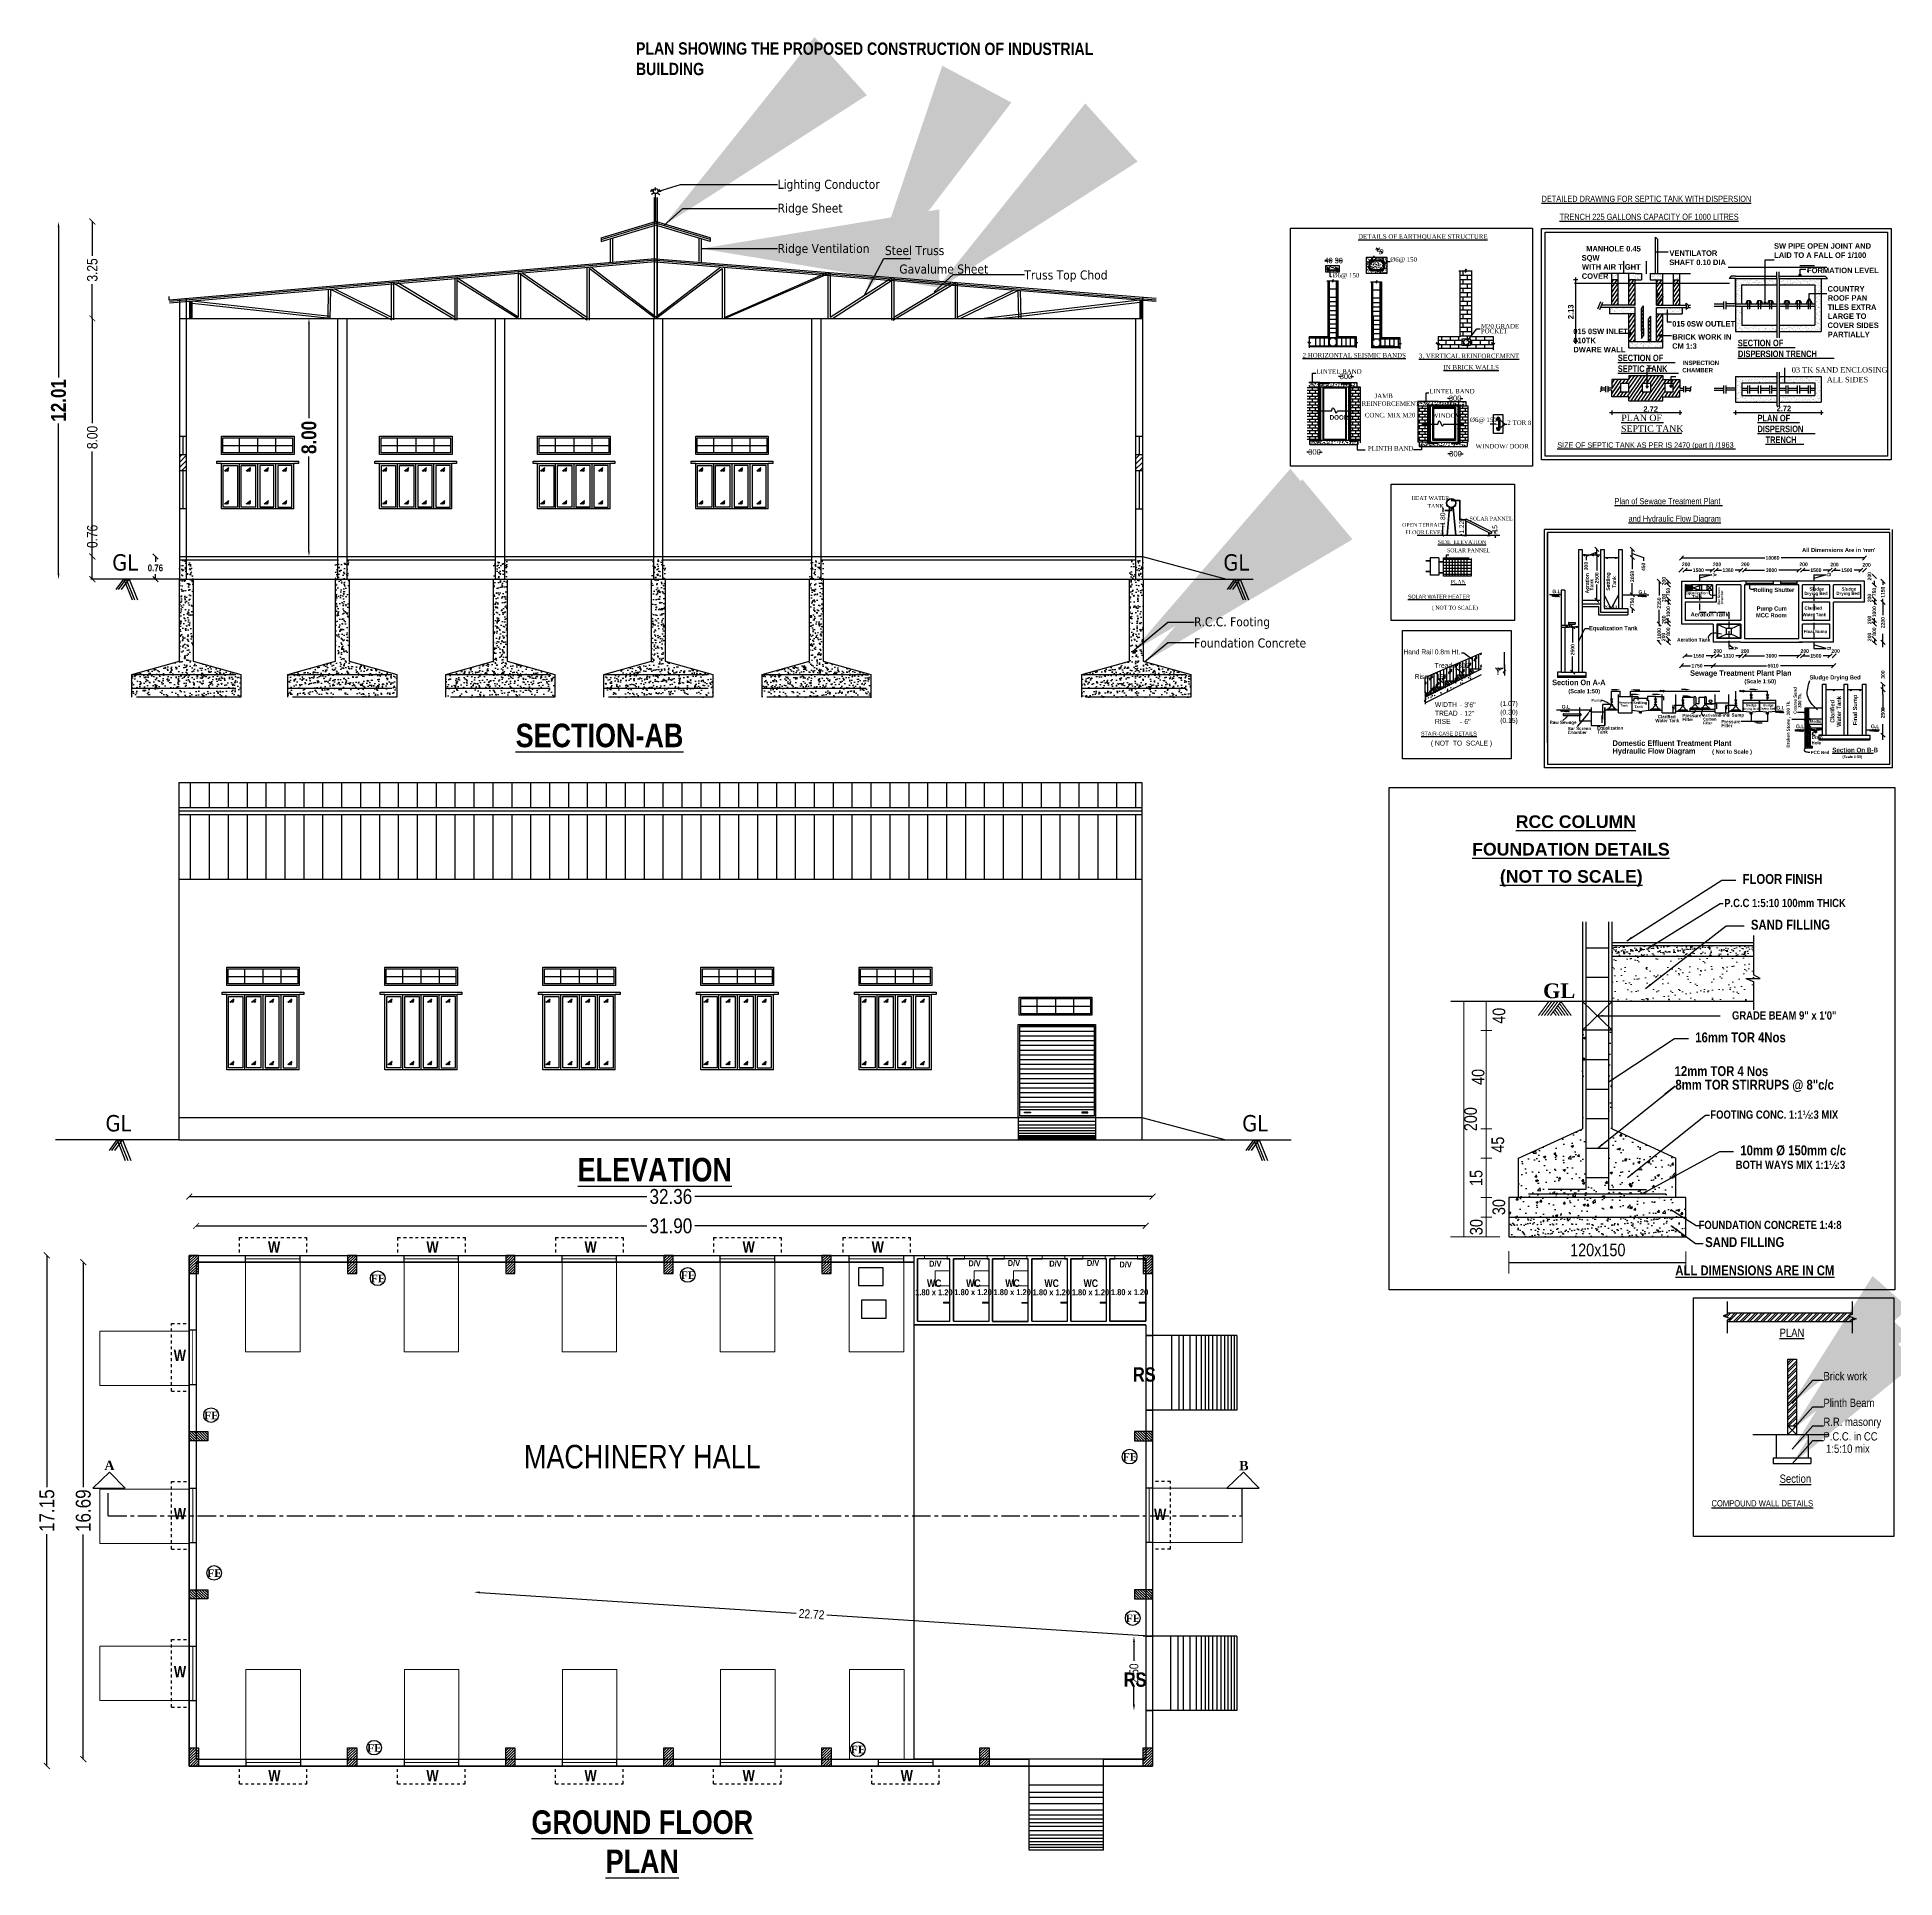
# Model space of a CAD drawing. Header units: metres. Extents: x 13.4 to 75.8, y 48.8 to 110.6.
import ezdxf

# ---------------------------------------------------------------- set-up
doc = ezdxf.new("R2010")
doc.units = ezdxf.units.M
doc.header["$MEASUREMENT"] = 0
for name, pattern in [('ACAD_ISO02W100', [15, 12, -3]), ('CEN', [1, 0.625, -0.125, 0.125, -0.125]), ('DASHED', [0.75, 0.5, -0.25]), ('DASHEDX2', [38.1, 25.4, -12.7])]:
    doc.linetypes.add(name, pattern=pattern)
doc.layers.add('BLK_1_FLR_0_BLT_UP_AREA', color=45, linetype='Continuous', plot=False)
doc.layers.add('BLK_1_FLR_0_FOOT PRINT', color=1, linetype='Continuous', plot=False)
for name, color, linetype in [('BLK_1_FLR_0_EXIT_WIDTH_DOOR', 2, 'Continuous'), ('BLK_1_FLR_0_REGULAR_ROOM_1', 4, 'Continuous'), ('BLK_1_FLR_0_ROOM_1_LIGHT_VENTILATION', 4, 'Continuous'), ('BLK_1_FLR_0_URINAL', 235, 'Continuous'), ('BLK_1_FLR_0_WASH', 60, 'Continuous'), ('BLK_1_FLR_0_WATER_CLOSET', 1, 'Continuous'), ('BLK_1_HT_OF_BLDG', 5, 'Continuous'), ('BLK_1_PLINTH_HEIGHT', 7, 'Continuous'), ('BLK_n_FLR_0_DRINKING_WATER', 7, 'Continuous'), ('DIM', 151, 'Continuous')]:
    doc.layers.add(name, color=color, linetype=linetype)
doc.layers.add('DIST_EXIT', color=7, linetype='Continuous', lineweight=0)
doc.styles.add('00', font='romantic.ttf')
doc.styles.add('AA', font='tahoma.ttf')
doc.styles.add('ANAND', font='times.ttf')
doc.styles.add('Arial', font='swissc.ttf')
doc.styles.add('bb', font='romantic.ttf')
doc.styles.add('ele', font='arial.ttf', dxfattribs={"height": 15})
doc.styles.add('HEAD', font='bgothm.ttf', dxfattribs={"width": 0.9, "height": 12})
doc.styles.add('plan', font='timesbd.ttf', dxfattribs={"height": 9})
doc.styles.add('plan9', font='times.ttf', dxfattribs={"height": 9})
doc.styles.get("Standard").update_dxf_attribs({"font": 'swisscb.ttf'})
doc.styles.add('style1', font='ARIALN.TTF', dxfattribs={"height": 6})
doc.styles.add('TNRB', font='timesbd.ttf')
doc.dimstyles.new('Copy of Standard', dxfattribs={"dimtxt": 0.23, "dimasz": 0.18, "dimexe": 0.18, "dimexo": 0.0625, "dimgap": 0.09, "dimtad": 0, "dimtih": 1, "dimtoh": 1, "dimzin": 0, "dimdsep": 46, "dimtxsty": 'Standard', "dimblk": 'OBLIQUE', "dimcen": 0.09, "dimse1": 1, "dimse2": 1, "dimadec": 0, "dimazin": 0, "dimtfac": 1, "dimtofl": 0, "dimtmove": 0, "dimatfit": 3, "dimfxl": 0, "dimtolj": 1, "dimtzin": 0, "dimarcsym": 0})
doc.dimstyles.new('Copy(2) of Standard', dxfattribs={"dimtxt": 0.3, "dimasz": 0.2, "dimexe": 0.18, "dimexo": 0.0625, "dimgap": 0.09, "dimtad": 0, "dimzin": 0, "dimdsep": 46, "dimtxsty": 'Arial', "dimcen": 0.09, "dimse1": 1, "dimse2": 1, "dimclrd": 251, "dimadec": 0, "dimazin": 0, "dimtfac": 1, "dimtofl": 0, "dimtmove": 0, "dimatfit": 3, "dimfxl": 0, "dimtolj": 1, "dimtzin": 0, "dimarcsym": 0})
doc.dimstyles.new('feet', dxfattribs={"dimtxt": 8, "dimasz": 5, "dimexe": 0.18, "dimexo": 0.0625, "dimgap": 2, "dimtad": 0, "dimdec": 1, "dimzin": 3, "dimdsep": 46, "dimlunit": 4, "dimtxsty": 'Standard', "dimblk": 'ARCHTICK', "dimcen": 0.09, "dimclrt": 4, "dimadec": 0, "dimazin": 0, "dimtfac": 1, "dimtdec": 1, "dimtofl": 0, "dimtmove": 0, "dimatfit": 3, "dimfxl": 0, "dimtolj": 1, "dimtzin": 0, "dimarcsym": 0})
doc.dimstyles.get("Standard").update_dxf_attribs({"dimtxt": 1.5, "dimasz": 0.18, "dimexe": 0.18, "dimexo": 0.0625, "dimgap": 0.09, "dimtad": 0, "dimzin": 0, "dimdsep": 46, "dimtxsty": 'Standard', "dimcen": 0.09, "dimse1": 1, "dimse2": 1, "dimsd1": 1, "dimsd2": 1, "dimclrt": 256, "dimadec": 0, "dimazin": 0, "dimtfac": 1, "dimtofl": 0, "dimtmove": 0, "dimatfit": 3, "dimfxl": 0, "dimtolj": 1, "dimtzin": 0, "dimarcsym": 0})
pattern_1 = [(225, (-28082.1409, -71809.751537), (0.044901280605, -0.044901280605), [])]
pattern_2 = [(225, (-28076.8309, -71809.751537), (0.044901280605, -0.044901280605), [])]
pattern_3 = [(225, (-28071.5209, -71809.751537), (0.044901280605, -0.044901280605), [])]
pattern_4 = [(225, (-28066.2109, -71809.751537), (0.044901280605, -0.044901280605), [])]
pattern_5 = [(45, (-76343.95023, 28405.97859), (-0.08838834765, 0.08838834765), [])]
pattern_6 = [(50, (-76343.95023, 28405.9786), (0.3643681727, -0.0318780846), [0.0381, -0.4191]), (355, (-76343.95023, 28405.9786), (-0.0704856775, 0.3821136039), [0.03048, -0.33528]), (100.45144446, (-76343.91986, 28405.97594), (0.2938824941, 0.3502355154), [0.0323800175, -0.3561801929]), (46.1842, (-76343.95023, 28406.0802), (0.542158596, -0.0840837946), [0.05715, -0.62865]), (96.6356355, (-76343.90505, 28406.0732), (0.4748082684, 0.4948522492), [0.0485700537, -0.53427059]), (351.184164, (-76343.9502, 28406.0802), (0.474808268, 0.494852249), [0.04572, -0.5029200005]), (21, (-76343.89943, 28406.0548), (0.3032287825, -0.2045303965), [0.0381, -0.4191]), (326, (-76343.89943, 28406.0548), (0.1236041886, 0.3683762229), [0.03048, -0.33528]), (71.45144474, (-76343.87416, 28406.03775), (0.4268329674, 0.1638458256), [0.0323800165, -0.3561801929]), (37.5, (-76343.95023, 28405.97859), (0.0061772065, 0.16911007774), [0, -0.331216, 0, -0.34036, 0, -0.33655]), (7.5, (-76343.95023, 28405.9786), (0.133639325, 0.20036114963), [0, -0.194056, 0, -0.323596, 0, -0.12827]), (327.5, (-76344.06351, 28405.97859), (0.27118179757, -0.01145787484), [0, -0.127, 0, -0.39624, 0, -0.52578]), (317.5, (-76344.1143, 28405.9786), (0.296258574, 0.050853331), [0, -0.1651, 0, -0.263144, 0, -0.37338])]
pattern_7 = [(37.5, (-76343.95023, 28405.9786), (-0.0096001878, 0.2936479424), [0, -0.231648, 0, -0.25908, 0, -0.24765]), (7.5, (-76343.95023, 28405.9786), (0.2697139699, 0.4300950603), [0, -0.124968, 0, -0.208788, 0, -0.08001]), (327.5, (-76344.13768, 28405.9786), (0.4745952197, 0.00086243976), [0, -0.0762, 0, -0.27432, 0, -0.35814]), (317.5, (-76344.13768, 28405.9786), (0.4581336945, 0.133757756), [0, -0.0381, 0, -0.179832, 0, -0.20574])]
pattern_8 = [(50, (259.60664, 88.65898), (0.3950276, -0.03456044), [0.0413059, -0.4543648]), (355, (259.60664, 88.65898), (-0.0764166, 0.4142662), [0.0330447, -0.36349184]), (100.4514, (259.63956, 88.6561), (0.3186113, 0.3797055), [0.0351046, -0.3861507]), (46.1842, (259.60664, 88.76912), (0.5877779, -0.0911588), [0.0619588, -0.6815472]), (96.6356, (259.6556, 88.7615), (0.514761, 0.5364908), [0.052657, -0.5792259]), (351.1842, (259.60664, 88.7691), (0.5147606, 0.5364912), [0.049567, -0.5452378]), (21, (259.66172, 88.7416), (0.3287437, -0.22174043), [0.0413059, -0.4543648]), (326, (259.6617, 88.7416), (0.13400476, 0.3993729), [0.0330447, -0.36349184]), (71.4514, (259.6891, 88.7231), (0.4627486, 0.1776321), [0.0351046, -0.3861507]), (37.5, (259.60664, 88.65898), (0.00669698, 0.1833397), [0, -0.35908588, 0, -0.3689993, 0, -0.3648687]), (7.5, (259.60664, 88.65898), (0.14488429, 0.21722036), [0, -0.21038467, 0, -0.3508247, 0, -0.13906317]), (327.5, (259.48383, 88.65898), (0.29400015, -0.01242199), [0, -0.1376863, 0, -0.42958127, 0, -0.5700213]), (317.5, (259.42875, 88.65898), (0.321187, 0.05513234), [0, -0.1789922, 0, -0.28528602, 0, -0.40479773])]
pattern_9 = [(45, (-20.93399, 18.15805), (-0.11474612, 0.11474612), []), (45, (-20.8575, 18.15805), (-0.11474612, 0.11474612), [])]

# ---------------------------------------------------------------- blocks, each defined once
blk = doc.blocks.new('_ArchTick')
at = {"color": 0, "linetype": 'ByBlock', "const_width": 0.15}
blk.add_lwpolyline([(-0.5, -0.5), (0.5, 0.5)], dxfattribs=at)
blk = doc.blocks.new('*D26')
at = {"lineweight": -2}
for p, q in [((15.283, 93.196), (15.283, 93.396)), ((15.283, 92.436), (15.283, 93.196))]:
    blk.add_line(p, q, dxfattribs=at)
at = {"layer": 'Defpoints', "color": 0, "lineweight": 5}
for p in [(15.283, 93.196), (18.209, 93.196), (18.209, 92.436)]:
    blk.add_point(p, dxfattribs=at)
at = {"lineweight": -2, "xscale": 0.2, "yscale": 0.2, "zscale": 0.2}
for p, rotation in [((15.283, 93.196), 90), ((15.283, 92.436), 270)]:
    blk.add_blockref('_ArchTick', p, dxfattribs=dict(at, rotation=rotation))
at = {"color": 0, "insert": (15.283, 93.872), "char_height": 0.35, "attachment_point": 5, "rotation": 90, "style": 'Arial'}
blk.add_mtext('\\A1;0.76', dxfattribs=at)
blk = doc.blocks.new('*D27')
at = {"lineweight": -2}
for p, q in [((15.283, 101.196), (15.283, 97.671)), ((15.283, 93.196), (15.283, 96.722))]:
    blk.add_line(p, q, dxfattribs=at)
at = {"layer": 'Defpoints', "color": 0, "lineweight": 5}
for p in [(15.283, 101.196), (18.439, 101.196), (18.439, 93.196)]:
    blk.add_point(p, dxfattribs=at)
at = {"lineweight": -2, "xscale": 0.2, "yscale": 0.2, "zscale": 0.2}
for p, rotation in [((15.283, 101.196), 90), ((15.283, 93.196), 270)]:
    blk.add_blockref('_ArchTick', p, dxfattribs=dict(at, rotation=rotation))
at = {"color": 0, "insert": (15.283, 97.196), "char_height": 0.35, "attachment_point": 5, "rotation": 90, "style": 'Arial'}
blk.add_mtext('\\A1;8.00', dxfattribs=at)
blk = doc.blocks.new('*D28')
at = {"lineweight": -2}
for p, q in [((15.283, 104.446), (15.283, 103.295)), ((15.283, 101.196), (15.283, 102.347))]:
    blk.add_line(p, q, dxfattribs=at)
at = {"layer": 'Defpoints', "color": 0, "lineweight": 5}
for p in [(15.283, 104.446), (34.205, 104.446), (34.139, 101.196)]:
    blk.add_point(p, dxfattribs=at)
at = {"lineweight": -2, "xscale": 0.2, "yscale": 0.2, "zscale": 0.2}
for p, rotation in [((15.283, 104.446), 90), ((15.283, 101.196), 270)]:
    blk.add_blockref('_ArchTick', p, dxfattribs=dict(at, rotation=rotation))
at = {"color": 0, "insert": (15.283, 102.821), "char_height": 0.35, "attachment_point": 5, "rotation": 90, "style": 'Arial'}
blk.add_mtext('\\A1;3.25', dxfattribs=at)
blk = doc.blocks.new('*D23')
at = {"layer": 'BLK_1_HT_OF_BLDG', "color": 0, "lineweight": -2}
for p, q in [((14.149, 104.266), (14.149, 99.212)), ((14.149, 92.616), (14.149, 97.67))]:
    blk.add_line(p, q, dxfattribs=at)
at = {"layer": 'BLK_1_HT_OF_BLDG', "color": 0, "lineweight": 5}
for points in [[(14.119, 104.266), (14.179, 104.266), (14.149, 104.446)], [(14.119, 92.616), (14.179, 92.616), (14.149, 92.436)]]:
    blk.add_solid(points, dxfattribs=at)
at = {"layer": 'Defpoints', "color": 0, "lineweight": 5}
for p in [(14.149, 104.446), (34.205, 104.446), (18.209, 92.436)]:
    blk.add_point(p, dxfattribs=at)
at = {"layer": 'BLK_1_HT_OF_BLDG', "insert": (14.149, 98.441), "char_height": 0.5, "attachment_point": 5, "rotation": 90}
blk.add_mtext('\\A1;12.01', dxfattribs=at)
blk = doc.blocks.new('A$C32B40388')
at = {"color": 0, "lineweight": 30, "ltscale": 50}
for p, q in [((12.9, 419.6), (647.1, 419.6)), ((12.9, 0), (12.9, 419.6)), ((19.3, 413.3), (640.8, 413.3)), ((19.3, 6.3), (19.3, 413.3)), ((640.8, 413.3), (640.8, 6.3)), ((647.1, 419.6), (647.1, 0)), ((647.1, 0), (12.9, 0)), ((640.8, 6.3), (19.3, 6.3))]:
    blk.add_line(p, q, dxfattribs=at)
at = {"color": 7}
for p, q in [((219.6, 338.2), (219.6, 403.9)), ((219.6, 403.9), (223.6, 400)), ((219.9, 377.6), (242.5, 377.6)), ((223.6, 338.2), (223.6, 400)), ((182.7, 338.2), (119.7, 338.2)), ((140.2, 280.3), (140.2, 338.2)), ((147.2, 337.7), (147.2, 337.7)), ((151.8, 280.3), (151.8, 338.2)), ((161.8, 337.6), (161.8, 360.2)), ((171.1, 280.3), (171.1, 338.2)), ((171.2, 337.7), (171.2, 337.7)), ((172.4, 338), (172.4, 338)), ((182.7, 338.2), (194.3, 338.2)), ((183.3, 337.7), (183.3, 337.7)), ((194.3, 338.2), (194.3, 326.6)), ((203, 337.6), (203, 360.2)), ((209.7, 338.2), (209.7, 326.6)), ((209.7, 338.2), (221.3, 338.2)), ((219.4, 337.8), (219.4, 337.8)), ((221.3, 338.2), (283.1, 338.2)), ((231.4, 337.8), (231.4, 337.8)), ((232.9, 280.3), (232.9, 338.2)), ((252.2, 280.3), (252.2, 338.2)), ((253.9, 338), (253.9, 338)), ((255.5, 337.9), (255.5, 337.9)), ((263.8, 280.3), (263.8, 338.2)), ((418.3, 282.8), (418.3, 362.8)), ((418.3, 362.8), (435, 362.8)), ((440, 329.2), (440, 340.8)), ((444.1, 329.2), (444.1, 340.8)), ((482, 332.4), (482, 346)), ((482, 346), (492.3, 346)), ((78.3, 326.6), (70.6, 326.6)), ((74.5, 330.5), (74.5, 210.7)), ((151.8, 326.6), (140.2, 326.6)), ((140.2, 321.9), (143.5, 326.6)), ((140.2, 312.8), (149.7, 326.6)), ((140.2, 303.7), (151.8, 320.5)), ((140.2, 294.7), (151.8, 311.5)), ((140.6, 329.5), (140.6, 329.5)), ((141.3, 333.9), (141.3, 333.9)), ((142.5, 331), (142.5, 331)), ((142.8, 332.8), (142.8, 332.8)), ((144.4, 331.7), (144.4, 331.7)), ((146.5, 334.6), (146.5, 334.6)), ((147.5, 334.8), (147.5, 334.8)), ((147.7, 327.3), (147.7, 327.3)), ((148.2, 336.7), (148.2, 336.7)), ((148.5, 334.9), (148.5, 334.9)), ((148.9, 336), (148.9, 336)), ((150.3, 328), (150.3, 328)), ((151.7, 335.3), (151.7, 335.3)), ((182.7, 326.6), (171.1, 326.6)), ((171.1, 322.2), (174.1, 326.6)), ((171.1, 313.2), (180.4, 326.6)), ((171.1, 304.1), (182.7, 320.9)), ((171.1, 295), (182.7, 311.8)), ((171.8, 329.1), (171.8, 329.1)), ((172.9, 331.4), (172.9, 331.4)), ((172.9, 328.1), (172.9, 328.1)), ((174.4, 328), (174.4, 328)), ((176, 328.5), (176, 328.5)), ((177.9, 335.2), (177.9, 335.2)), ((178.1, 327.8), (178.1, 327.8)), ((178.9, 332.8), (178.9, 332.8)), ((179.3, 336.2), (179.3, 336.2)), ((180, 335.5), (180, 335.5)), ((180.5, 331.8), (180.5, 331.8)), ((181.3, 329.2), (181.3, 329.2)), ((182.7, 326.6), (194.3, 326.6)), ((182.7, 280.3), (182.7, 326.6)), ((182.8, 331.4), (182.8, 331.4)), ((183.3, 329.5), (183.3, 329.5)), ((183.4, 332.4), (183.4, 332.4)), ((186.4, 329.9), (186.4, 329.9)), ((186.4, 328.1), (186.4, 328.1)), ((187.2, 328.9), (187.2, 328.9)), ((188, 335.4), (188, 335.4)), ((188, 328.3), (188, 328.3)), ((188.2, 327.9), (188.2, 327.9)), ((190.9, 332.9), (190.9, 332.9)), ((191.7, 330.6), (191.7, 330.6)), ((192.6, 331.8), (192.6, 331.8)), ((193.2, 331.7), (193.2, 331.7)), ((193.7, 330.8), (193.7, 330.8)), ((209.7, 326.6), (221.3, 326.6)), ((210.5, 335.7), (210.5, 335.7)), ((210.5, 328.1), (210.5, 328.1)), ((211.2, 335.1), (211.2, 335.1)), ((212.5, 333.3), (212.5, 333.3)), ((213.2, 331.8), (213.2, 331.8)), ((214.5, 333.6), (214.5, 333.6)), ((214.5, 332), (214.5, 332)), ((215, 332.9), (215, 332.9)), ((216.6, 331.9), (216.6, 331.9)), ((217.6, 334), (217.6, 334)), ((218.4, 335.8), (218.4, 335.8)), ((218.4, 328.4), (218.4, 328.4)), ((218.7, 328.4), (218.7, 328.4)), ((219.1, 327.8), (219.1, 327.8)), ((221.3, 326.6), (232.9, 326.6)), ((221.3, 321.8), (224.7, 326.6)), ((221.3, 280.3), (221.3, 326.6)), ((221.3, 312.7), (230.9, 326.6)), ((221.3, 303.6), (232.9, 320.4)), ((221.3, 294.6), (232.9, 311.3)), ((221.3, 299.2), (224.5, 303.7)), ((222.5, 328.1), (222.5, 328.1)), ((222.9, 334.7), (222.9, 334.7)), ((223.7, 332.2), (223.7, 332.2)), ((224.9, 334.9), (224.9, 334.9)), ((226.2, 335.4), (226.2, 335.4)), ((227, 332.9), (227, 332.9)), ((228, 335.3), (228, 335.3)), ((228.3, 335.8), (228.3, 335.8)), ((228.6, 328.3), (228.6, 328.3)), ((228.7, 331.9), (228.7, 331.9)), ((230, 331.8), (230, 331.8)), ((230.7, 331.2), (230.7, 331.2)), ((252.2, 326.6), (263.8, 326.6)), ((252.2, 321.6), (255.7, 326.6)), ((252.2, 312.5), (262, 326.6)), ((252.2, 303.5), (263.8, 320.2)), ((252.2, 294.4), (263.8, 311.2)), ((252.4, 328.5), (252.4, 328.5)), ((252.7, 331.9), (252.7, 331.9)), ((254.1, 332.7), (254.1, 332.7)), ((257.3, 334.9), (257.3, 334.9)), ((257.6, 329.2), (257.6, 329.2)), ((258.6, 328.2), (258.6, 328.2)), ((258.7, 336.2), (258.7, 336.2)), ((259, 328.8), (259, 328.8)), ((259.6, 329.5), (259.6, 329.5)), ((261.1, 331.4), (261.1, 331.4)), ((261.9, 330.7), (261.9, 330.7)), ((262.8, 329.9), (262.8, 329.9)), ((263.1, 333), (263.1, 333)), ((357.1, 333.1), (353.2, 329.2)), ((364.8, 329.2), (353.2, 329.2)), ((364.8, 333.1), (357.1, 333.1)), ((364.8, 333.1), (440, 333.1)), ((364.8, 329.2), (364.8, 232.6)), ((364.8, 329.2), (440, 329.2)), ((364.8, 282.8), (364.8, 329.2)), ((365.4, 311.6), (365.4, 311.6)), ((366.2, 327.1), (366.2, 327.1)), ((366.4, 328.7), (366.4, 328.7)), ((366.6, 317.2), (366.6, 317.2)), ((366.8, 326.1), (366.8, 326.1)), ((366.8, 314.3), (366.8, 314.3)), ((367.1, 328), (367.1, 328)), ((368.1, 307.4), (368.1, 307.4)), ((368.4, 325.1), (368.4, 325.1)), ((368.6, 322.2), (368.6, 322.2)), ((368.8, 314.7), (368.8, 314.7)), ((369.1, 307.3), (369.1, 307.3)), ((369.7, 317.6), (369.7, 317.6)), ((369.9, 316.4), (369.9, 316.4)), ((370.1, 307.6), (370.1, 307.6)), ((370.5, 324.9), (370.5, 324.9)), ((370.6, 310.7), (370.6, 310.7)), ((371.3, 310.1), (371.3, 310.1)), ((371.4, 327.8), (371.4, 327.8)), ((371.5, 315.4), (371.5, 315.4)), ((373, 306.7), (373, 306.7)), ((373.2, 325.8), (373.2, 325.8)), ((373.3, 308), (373.3, 308)), ((373.4, 328.1), (373.4, 328.1)), ((373.5, 318.3), (373.5, 318.3)), ((373.7, 310.9), (373.7, 310.9)), ((374.3, 321.4), (374.3, 321.4)), ((374.3, 321.3), (374.3, 321.3)), ((374.7, 307), (374.7, 307)), ((374.7, 305.7), (374.7, 305.7)), ((375, 320.7), (375, 320.7)), ((375, 318.3), (375, 318.3)), ((376.4, 317.6), (440, 317.6)), ((376.4, 282.8), (376.4, 317.6)), ((376.6, 328.5), (376.6, 328.5)), ((377, 318.5), (377, 318.5)), ((378.4, 317.7), (378.4, 317.7)), ((378.7, 322.3), (378.7, 322.3)), ((378.8, 326.1), (378.8, 326.1)), ((380.1, 318.9), (380.1, 318.9)), ((380.4, 325.1), (380.4, 325.1)), ((381.8, 329.2), (381.8, 329.2)), ((382.1, 328.3), (382.1, 328.3)), ((383.7, 326.1), (383.7, 326.1)), ((383.9, 318.7), (383.9, 318.7)), ((385.4, 319.6), (385.4, 319.6)), ((385.9, 324.8), (385.9, 324.8)), ((386.3, 321.3), (386.3, 321.3)), ((386.6, 324.1), (386.6, 324.1)), ((387.4, 319.9), (387.4, 319.9)), ((388.6, 322.3), (388.6, 322.3)), ((390, 321.1), (390, 321.1)), ((390.5, 320.3), (390.5, 320.3)), ((390.8, 326.1), (390.8, 326.1)), ((392.5, 325.1), (392.5, 325.1)), ((393.8, 326.3), (393.8, 326.3)), ((394, 318.8), (394, 318.8)), ((395.8, 321), (395.8, 321)), ((397.5, 328.2), (397.5, 328.2)), ((397.8, 321.3), (397.8, 321.3)), ((398.2, 327.5), (398.2, 327.5)), ((398.3, 321.4), (398.3, 321.4)), ((399, 322.6), (399, 322.6)), ((400.9, 321.7), (400.9, 321.7)), ((401.6, 324.4), (401.6, 324.4)), ((402.9, 326.2), (402.9, 326.2)), ((403.7, 326.2), (403.7, 326.2)), ((403.9, 318.8), (403.9, 318.8)), ((404.5, 325.1), (404.5, 325.1)), ((405.4, 320.9), (405.4, 320.9)), ((406.2, 322.4), (406.2, 322.4)), ((406.2, 320.3), (406.2, 320.3)), ((408.2, 322.6), (408.2, 322.6)), ((409.1, 322.8), (409.1, 322.8)), ((410.4, 321.4), (410.4, 321.4)), ((411.3, 323.1), (411.3, 323.1)), ((413.2, 327.8), (413.2, 327.8)), ((414.1, 326.6), (414.1, 326.6)), ((414.3, 319.1), (414.3, 319.1)), ((414.9, 326.2), (414.9, 326.2)), ((416.5, 325.1), (416.5, 325.1)), ((416.6, 323.7), (416.6, 323.7)), ((417.1, 324.3), (417.1, 324.3)), ((417.8, 323.7), (417.8, 323.7)), ((418.6, 324), (418.6, 324)), ((419, 322.7), (419, 322.7)), ((421.1, 320.6), (421.1, 320.6)), ((421.7, 324.4), (421.7, 324.4)), ((422.4, 321.4), (422.4, 321.4)), ((424.2, 326.7), (424.2, 326.7)), ((424.4, 319.3), (424.4, 319.3)), ((426.9, 326.2), (426.9, 326.2)), ((427, 325.1), (427, 325.1)), ((428.6, 325.2), (428.6, 325.2)), ((428.7, 327.7), (428.7, 327.7)), ((429, 325.4), (429, 325.4)), ((429.4, 327.1), (429.4, 327.1)), ((429.4, 323.1), (429.4, 323.1)), ((432.1, 325.8), (432.1, 325.8)), ((432.7, 324), (432.7, 324)), ((434.1, 326.7), (434.1, 326.7)), ((434.3, 319.2), (434.3, 319.2)), ((434.4, 321.4), (434.4, 321.4)), ((436.6, 320.4), (436.6, 320.4)), ((437.3, 319.8), (437.3, 319.8)), ((437.4, 326.5), (437.4, 326.5)), ((439, 326.2), (439, 326.2)), ((439.4, 326.8), (439.4, 326.8)), ((439.5, 323.2), (439.5, 323.2)), ((440, 329.2), (440, 232.6)), ((444.1, 333.1), (520, 333.1)), ((444.1, 329.2), (444.1, 232.6)), ((444.1, 329.2), (520, 329.2)), ((444.1, 317.6), (508.4, 317.6)), ((444.4, 327.4), (444.4, 327.4)), ((444.5, 327), (444.5, 327)), ((444.8, 319.6), (444.8, 319.6)), ((446.1, 317.6), (446.1, 317.6)), ((446.5, 321.5), (446.5, 321.5)), ((447.8, 327.9), (447.8, 327.9)), ((448.2, 323.8), (448.2, 323.8)), ((448.9, 323.2), (448.9, 323.2)), ((449.4, 323.2), (449.4, 323.2)), ((449.8, 328.1), (449.8, 328.1)), ((451, 326.2), (451, 326.2)), ((451.3, 318.3), (451.3, 318.3)), ((452.3, 320.1), (452.3, 320.1)), ((452.6, 325.2), (452.6, 325.2)), ((452.9, 328.5), (452.9, 328.5)), ((453.3, 318.6), (453.3, 318.6)), ((454.6, 327.2), (454.6, 327.2)), ((454.9, 319.7), (454.9, 319.7)), ((456.5, 319), (456.5, 319)), ((458.5, 321.5), (458.5, 321.5)), ((459.8, 327.2), (459.8, 327.2)), ((459.9, 323.6), (459.9, 323.6)), ((460.5, 326.6), (460.5, 326.6)), ((461.7, 319.7), (461.7, 319.7)), ((463, 326.3), (463, 326.3)), ((463.7, 320), (463.7, 320)), ((463.9, 323.5), (463.9, 323.5)), ((464.5, 327.1), (464.5, 327.1)), ((464.7, 325.2), (464.7, 325.2)), ((464.8, 319.7), (464.8, 319.7)), ((466.9, 320.4), (466.9, 320.4)), ((467.7, 320), (467.7, 320)), ((468.4, 319.3), (468.4, 319.3)), ((470, 323.7), (470, 323.7)), ((470.5, 321.5), (470.5, 321.5)), ((472.1, 321.1), (472.1, 321.1)), ((474.1, 321.3), (474.1, 321.3)), ((474.9, 327.5), (474.9, 327.5)), ((475.1, 326.3), (475.1, 326.3)), ((475.2, 320.1), (475.2, 320.1)), ((475.5, 326.9), (475.5, 326.9)), ((476.7, 325.3), (476.7, 325.3)), ((477.3, 321.7), (477.3, 321.7)), ((479.4, 323.4), (479.4, 323.4)), ((482, 332.4), (479.5, 336.3)), ((479.8, 323.6), (479.8, 323.6)), ((480.1, 322.7), (480.1, 322.7)), ((482, 332.4), (484.6, 336.3)), ((482.5, 322.4), (482.5, 322.4)), ((482.6, 321.5), (482.6, 321.5)), ((483.4, 319.6), (483.4, 319.6)), ((484.5, 322.7), (484.5, 322.7)), ((485.1, 327.6), (485.1, 327.6)), ((485.3, 320.2), (485.3, 320.2)), ((487.1, 326.3), (487.1, 326.3)), ((487.7, 323.1), (487.7, 323.1)), ((488.7, 325.3), (488.7, 325.3)), ((490.3, 324), (490.3, 324)), ((491, 326.8), (491, 326.8)), ((491.7, 326.1), (491.7, 326.1)), ((492.9, 323.8), (492.9, 323.8)), ((494.6, 321.5), (494.6, 321.5)), ((494.9, 327.6), (494.9, 327.6)), ((494.9, 324.1), (494.9, 324.1)), ((495, 323), (495, 323)), ((495.2, 320.1), (495.2, 320.1)), ((498.1, 324.5), (498.1, 324.5)), ((498.9, 319.5), (498.9, 319.5)), ((499.1, 326.3), (499.1, 326.3)), ((499.6, 318.8), (499.6, 318.8)), ((500.4, 324.1), (500.4, 324.1)), ((500.8, 325.3), (500.8, 325.3)), ((503.3, 325.2), (503.3, 325.2)), ((505.3, 325.4), (505.3, 325.4)), ((505.4, 328), (505.4, 328)), ((505.6, 320.5), (505.6, 320.5)), ((506.6, 321.6), (506.6, 321.6)), ((506.7, 326.4), (506.7, 326.4)), ((508.4, 317.6), (508.4, 244.2)), ((508.5, 325.8), (508.5, 325.8)), ((508.9, 315.9), (508.9, 315.9)), ((509.7, 311.9), (509.7, 311.9)), ((510.3, 324.1), (510.3, 324.1)), ((510.4, 306.1), (510.4, 306.1)), ((510.5, 322.9), (510.5, 322.9)), ((510.5, 316.6), (510.5, 316.6)), ((510.8, 309.2), (510.8, 309.2)), ((510.9, 308.5), (510.9, 308.5)), ((511.2, 326.4), (511.2, 326.4)), ((511.2, 322.2), (511.2, 322.2)), ((512, 316.3), (512, 316.3)), ((512.4, 306.4), (512.4, 306.4)), ((512.8, 325.3), (512.8, 325.3)), ((513.7, 326.5), (513.7, 326.5)), ((514.3, 316.7), (514.3, 316.7)), ((514.6, 319.2), (514.6, 319.2)), ((514.7, 305), (514.7, 305)), ((515.4, 304.3), (515.4, 304.3)), ((515.5, 328.1), (515.5, 328.1)), ((515.6, 306.8), (515.6, 306.8)), ((515.7, 326.8), (515.7, 326.8)), ((515.7, 320.6), (515.7, 320.6)), ((515.9, 315.6), (515.9, 315.6)), ((516, 313.2), (516, 313.2)), ((516.2, 305.8), (516.2, 305.8)), ((517.3, 317), (517.3, 317)), ((517.4, 307), (517.4, 307)), ((518.4, 315.6), (518.4, 315.6)), ((518.6, 321.6), (518.6, 321.6)), ((518.9, 327.2), (518.9, 327.2)), ((519, 306), (519, 306)), ((519.1, 315), (519.1, 315)), ((519.3, 317.3), (519.3, 317.3)), ((520, 333.1), (527.7, 333.1)), ((520, 329.2), (520, 232.6)), ((520, 329.2), (531.6, 329.2)), ((527.7, 333.1), (531.6, 329.2)), ((119.8, 286.8), (114.4, 273.5)), ((123.4, 285.5), (118, 272.2)), ((182.7, 276.4), (119.7, 276.4)), ((182.7, 280.3), (120.9, 280.3)), ((136.3, 276.4), (136.3, 264.8)), ((136.7, 273.3), (136.7, 273.3)), ((137.5, 274.7), (137.5, 274.7)), ((137.6, 276.2), (137.6, 276.2)), ((138.3, 275.5), (138.3, 275.5)), ((138.7, 273.6), (138.7, 273.6)), ((139, 274.9), (139, 274.9)), ((139.1, 273.7), (139.1, 273.7)), ((140.2, 285.6), (151.8, 302.4)), ((141.7, 272.4), (141.7, 272.4)), ((141.8, 274), (141.8, 274)), ((142.8, 280.3), (151.8, 293.3)), ((144.4, 271.4), (144.4, 271.4)), ((145, 269.9), (145, 269.9)), ((147.1, 274.7), (147.1, 274.7)), ((149, 280.3), (151.8, 284.3)), ((149.1, 274.9), (149.1, 274.9)), ((149.4, 275.2), (149.4, 275.2)), ((149.5, 274.7), (149.5, 274.7)), ((151.1, 273.7), (151.1, 273.7)), ((152.2, 275.4), (152.2, 275.4)), ((153.3, 275.8), (153.3, 275.8)), ((154.3, 271.4), (154.3, 271.4)), ((157, 269.9), (157, 269.9)), ((157.1, 272.3), (157.1, 272.3)), ((157.5, 276), (157.5, 276)), ((157.9, 271.6), (157.9, 271.6)), ((159.5, 276.3), (159.5, 276.3)), ((159.5, 275.4), (159.5, 275.4)), ((161.5, 274.7), (161.5, 274.7)), ((163.2, 273.7), (163.2, 273.7)), ((164.7, 271.7), (164.7, 271.7)), ((168.8, 275.7), (168.8, 275.7)), ((169, 270), (169, 270)), ((169.4, 275.3), (169.4, 275.3)), ((169.5, 275), (169.5, 275)), ((171.1, 286), (182.7, 302.7)), ((172.8, 272), (172.8, 272)), ((173.4, 280.3), (182.7, 293.7)), ((173.6, 274.8), (173.6, 274.8)), ((174.9, 271.9), (174.9, 271.9)), ((175.2, 273.7), (175.2, 273.7)), ((179.6, 280.1), (182.7, 284.6)), ((179.8, 275.7), (179.8, 275.7)), ((181.1, 270), (181.1, 270)), ((182.7, 214.6), (182.7, 276.4)), ((194.1, 273.9), (198, 279.4)), ((194.1, 233.6), (194.1, 273.9)), ((194.1, 267.2), (198, 272.7)), ((198, 239.1), (198, 279.4)), ((221.3, 285.5), (232.9, 302.3)), ((221.3, 292.5), (227.6, 301.5)), ((221.3, 285.8), (230.8, 299.3)), ((221.3, 280.3), (275, 280.3)), ((221.3, 214.6), (221.3, 276.4)), ((221.3, 276.4), (275, 276.4)), ((221.7, 274.8), (221.7, 274.8)), ((222.2, 280.3), (234, 297.1)), ((223.3, 273.8), (223.3, 273.8)), ((223.4, 274.7), (223.4, 274.7)), ((224, 280.3), (232.9, 293.2)), ((225.4, 275), (225.4, 275)), ((225.6, 272.7), (225.6, 272.7)), ((228.6, 275.4), (228.6, 275.4)), ((229.2, 270.1), (229.2, 270.1)), ((230.2, 280.3), (232.9, 284.1)), ((230.3, 276.2), (230.3, 276.2)), ((231.1, 274.7), (231.1, 274.7)), ((231.8, 274.1), (231.8, 274.1)), ((233.7, 274.9), (233.7, 274.9)), ((233.8, 276.1), (233.8, 276.1)), ((235.1, 271), (235.1, 271)), ((235.3, 273.8), (235.3, 273.8)), ((235.7, 272.8), (235.7, 272.8)), ((235.8, 276.4), (235.8, 276.4)), ((240.9, 272.7), (240.9, 250.1)), ((241.2, 270.1), (241.2, 270.1)), ((245.6, 272.7), (245.6, 272.7)), ((245.7, 274.9), (245.7, 274.9)), ((246.7, 274.4), (246.7, 274.4)), ((247.4, 273.9), (247.4, 273.9)), ((250.6, 270.9), (250.6, 270.9)), ((251.3, 270.2), (251.3, 270.2)), ((252.2, 285.3), (263.8, 302.1)), ((253.2, 270.1), (253.2, 270.1)), ((255, 280.3), (263.8, 293)), ((256, 273.1), (256, 273.1)), ((257.8, 274.9), (257.8, 274.9)), ((259.4, 273.9), (259.4, 273.9)), ((261.2, 280.3), (263.8, 284)), ((262.2, 274.3), (262.2, 274.3)), ((262.9, 273.6), (262.9, 273.6)), ((263.3, 270), (263.3, 270)), ((265.3, 270.1), (265.3, 270.1)), ((266.1, 273.2), (266.1, 273.2)), ((266.3, 270.5), (266.3, 270.5)), ((267.7, 276.4), (267.7, 264.8)), ((275, 284.1), (278.9, 280.3)), ((275, 280.3), (275, 284.1)), ((275, 280.3), (275, 276.4)), ((275, 272.5), (278.9, 276.4)), ((275, 276.4), (275, 272.5)), ((278.9, 280.3), (278.9, 276.4)), ((278.9, 280.3), (283.1, 280.3)), ((278.9, 276.4), (283.1, 276.4)), ((326.2, 282.8), (343.2, 282.8)), ((326.2, 279), (343.2, 279)), ((343.2, 287.4), (343.2, 273.1)), ((347.1, 287.4), (347.1, 273.1)), ((364.8, 282.8), (347.1, 282.8)), ((364.8, 279), (347.1, 279)), ((364.8, 286.9), (364.8, 286.9)), ((364.8, 282.8), (440, 282.8)), ((364.8, 279), (364.8, 232.6)), ((364.8, 279), (440, 279)), ((365, 273.7), (365, 273.7)), ((365.7, 296), (365.7, 296)), ((365.8, 272.9), (365.8, 272.9)), ((366.4, 297.1), (366.4, 297.1)), ((366.9, 300.1), (366.9, 300.1)), ((366.9, 287.2), (366.9, 287.2)), ((367.2, 287.4), (367.2, 287.4)), ((367.3, 285.7), (367.3, 285.7)), ((367.4, 271.6), (367.4, 271.6)), ((367.6, 299.5), (367.6, 299.5)), ((368.2, 270.9), (368.2, 270.9)), ((368.4, 277.4), (368.4, 277.4)), ((368.5, 302), (368.5, 302)), ((368.9, 286.3), (368.9, 286.3)), ((369.3, 299.8), (369.3, 299.8)), ((369.5, 292.4), (369.5, 292.4)), ((369.8, 285), (369.8, 285)), ((370, 287.6), (370, 287.6)), ((370, 277.5), (370, 277.5)), ((370.3, 270.1), (370.3, 270.1)), ((370.4, 277.7), (370.4, 277.7)), ((370.4, 277.7), (370.4, 277.7)), ((371, 296.4), (371, 296.4)), ((371.6, 292.3), (371.6, 292.3)), ((371.7, 297.8), (371.7, 297.8)), ((372, 276.7), (372, 276.7)), ((373.6, 278.1), (373.6, 278.1)), ((373.7, 298.1), (373.7, 298.1)), ((374, 303.4), (374, 303.4)), ((374.2, 296), (374.2, 296)), ((374.4, 288.5), (374.4, 288.5)), ((374.8, 292.8), (374.8, 292.8)), ((374.9, 273.6), (374.9, 273.6)), ((375.2, 288.3), (375.2, 288.3)), ((375.2, 278.5), (375.2, 278.5)), ((375.5, 292.2), (375.5, 292.2)), ((376.1, 297.1), (376.1, 297.1)), ((376.4, 279), (376.4, 244.2)), ((385.8, 289), (383.2, 282.8)), ((385.8, 289), (391.4, 289)), ((386.5, 287.4), (386.5, 273.1)), ((390.3, 287.4), (390.3, 273.1)), ((391.4, 289), (394, 282.8)), ((405.4, 289), (402.8, 282.8)), ((405.4, 289), (411.1, 289)), ((405.9, 287.4), (405.9, 273.1)), ((409.8, 287.4), (409.8, 273.1)), ((411.1, 289), (413.7, 282.8)), ((416.4, 285.5), (418.3, 282.8)), ((418.3, 285.5), (416.4, 285.5)), ((420.2, 285.5), (418.3, 282.8)), ((418.3, 285.5), (420.2, 285.5)), ((425.4, 289), (422.8, 282.8)), ((425.4, 289), (431, 289)), ((426.5, 287.4), (426.5, 273.1)), ((430.3, 287.4), (430.3, 273.1)), ((431, 289), (433.6, 282.8)), ((444.1, 282.8), (508.4, 282.8)), ((444.1, 279), (508.4, 279)), ((455, 289), (452.4, 282.8)), ((455, 289), (460.6, 289)), ((456.1, 287.4), (456.1, 273.1)), ((459.9, 287.4), (459.9, 273.1)), ((460.6, 289), (463.2, 282.8)), ((476.2, 289), (473.7, 282.8)), ((476.2, 289), (481.9, 289)), ((476.9, 287.4), (476.9, 273.1)), ((480.8, 287.4), (480.8, 273.1)), ((481.9, 289), (484.5, 282.8)), ((495.5, 289), (493, 282.8)), ((495.5, 289), (501.2, 289)), ((496.4, 287.4), (496.4, 273.1)), ((496.8, 291.9), (500.1, 291.9)), ((498.4, 289), (496.8, 291.9)), ((498.4, 301.6), (530.3, 301.6)), ((498.4, 289), (498.4, 301.6)), ((500.1, 291.9), (498.4, 289)), ((500.3, 287.4), (500.3, 273.1)), ((501.2, 289), (503.8, 282.8)), ((508.5, 297.3), (508.5, 297.3)), ((508.8, 295.9), (508.8, 295.9)), ((509.2, 285.9), (509.2, 285.9)), ((510.1, 296.3), (510.1, 296.3)), ((510.2, 273.2), (510.2, 273.2)), ((510.7, 276.1), (510.7, 276.1)), ((511, 301.8), (511, 301.8)), ((511, 294.3), (511, 294.3)), ((511.3, 294.3), (511.3, 294.3)), ((511.4, 280), (511.4, 280)), ((511.5, 286.9), (511.5, 286.9)), ((511.6, 287.6), (511.6, 287.6)), ((511.7, 293.7), (511.7, 293.7)), ((511.7, 279.4), (511.7, 279.4)), ((512, 272), (512, 272)), ((512.3, 286.3), (512.3, 286.3)), ((512.7, 276.4), (512.7, 276.4)), ((512.9, 302.2), (512.9, 302.2)), ((513.2, 286.6), (513.2, 286.6)), ((514, 296.6), (514, 296.6)), ((514.7, 278), (514.7, 278)), ((515.1, 290.6), (515.1, 290.6)), ((515.2, 276.4), (515.2, 276.4)), ((515.9, 276.8), (515.9, 276.8)), ((516, 296.8), (516, 296.8)), ((516, 292.5), (516, 292.5)), ((516, 275.8), (516, 275.8)), ((516.4, 276.9), (516.4, 276.9)), ((516.5, 298.3), (516.5, 298.3)), ((516.7, 290.9), (516.7, 290.9)), ((516.9, 283.4), (516.9, 283.4)), ((517.2, 276), (517.2, 276)), ((517.6, 287), (517.6, 287)), ((518.8, 301.3), (518.8, 301.3)), ((518.9, 287.1), (518.9, 287.1)), ((519.1, 297.2), (519.1, 297.2)), ((519.1, 282.9), (519.1, 282.9)), ((519.3, 272.7), (519.3, 272.7)), ((519.6, 287.3), (519.6, 287.3)), ((519.7, 286.4), (519.7, 286.4)), ((182.7, 264.8), (136.3, 264.8)), ((139.2, 267.4), (139.2, 267.4)), ((140.6, 265), (140.6, 265)), ((145.5, 268.9), (145.5, 268.9)), ((146.2, 268.3), (146.2, 268.3)), ((149.6, 265.2), (149.6, 265.2)), ((149.7, 267.8), (149.7, 267.8)), ((150.6, 265.1), (150.6, 265.1)), ((152.6, 265.4), (152.6, 265.4)), ((152.6, 265), (152.6, 265)), ((155.8, 265.8), (155.8, 265.8)), ((159.8, 267.9), (159.8, 267.9)), ((161, 266.5), (161, 266.5)), ((161.2, 268.6), (161.2, 268.6)), ((163, 266.8), (163, 266.8)), ((164.6, 265.1), (164.6, 265.1)), ((165.1, 265), (165.1, 265)), ((166.2, 267.2), (166.2, 267.2)), ((169.6, 267.9), (169.6, 267.9)), ((171.1, 203), (171.1, 264.8)), ((171.1, 257.1), (176.4, 264.8)), ((171.1, 248), (182.7, 264.8)), ((171.1, 239), (182.7, 255.7)), ((171.1, 229.9), (182.7, 246.7)), ((171.1, 220.8), (182.7, 237.6)), ((171.4, 267.9), (171.4, 267.9)), ((173.4, 268.1), (173.4, 268.1)), ((176.6, 268.6), (176.6, 268.6)), ((176.7, 268.4), (176.7, 268.4)), ((176.7, 265.1), (176.7, 265.1)), ((177.4, 267.8), (177.4, 267.8)), ((180.1, 268.2), (180.1, 268.2)), ((181.8, 269.2), (181.8, 269.2)), ((194.1, 260.5), (198, 266)), ((194.1, 253.8), (198, 259.3)), ((194.1, 247), (198, 252.5)), ((194.1, 240.3), (198, 245.8)), ((194.1, 233.6), (198, 239.1)), ((198, 239.1), (198, 225.7)), ((207, 255.2), (210.8, 260.7)), ((207, 214.4), (207, 255.2)), ((207, 248.5), (210.8, 254)), ((207, 241.8), (210.8, 247.3)), ((207, 235.1), (210.8, 240.6)), ((210.8, 214.4), (210.8, 260.7)), ((221.3, 257.2), (226.6, 264.8)), ((221.3, 248.1), (232.9, 264.8)), ((221.3, 264.8), (267.7, 264.8)), ((221.3, 239), (232.9, 255.8)), ((221.3, 230), (232.9, 246.8)), ((221.3, 220.9), (232.9, 237.7)), ((223.5, 267.6), (223.5, 267.6)), ((224.8, 265.2), (224.8, 265.2)), ((225.8, 265.2), (225.8, 265.2)), ((227, 265.2), (227, 265.2)), ((229, 265.5), (229, 265.5)), ((230.5, 268.8), (230.5, 268.8)), ((232.1, 265.9), (232.1, 265.9)), ((232.9, 203), (232.9, 264.8)), ((236, 265.3), (236, 265.3)), ((236.8, 265.2), (236.8, 265.2)), ((237.4, 266.6), (237.4, 266.6)), ((239, 267.5), (239, 267.5)), ((239.4, 266.8), (239.4, 266.8)), ((239.7, 266.8), (239.7, 266.8)), ((240.9, 269.2), (240.9, 269.2)), ((240.9, 250.1), (248.3, 250.1)), ((242.5, 267.2), (242.5, 267.2)), ((245.8, 265.3), (245.8, 265.3)), ((247.8, 267.9), (247.8, 267.9)), ((248.9, 265.2), (248.9, 265.2)), ((249.8, 268.2), (249.8, 268.2)), ((251.1, 269.3), (251.1, 269.3)), ((252.9, 268.6), (252.9, 268.6)), ((254.7, 267.1), (254.7, 267.1)), ((256.3, 265.7), (256.3, 265.7)), ((258.2, 269.3), (258.2, 269.3)), ((260.2, 269.6), (260.2, 269.6)), ((260.9, 269.2), (260.9, 269.2)), ((260.9, 265.2), (260.9, 265.2)), ((266.4, 265.8), (266.4, 265.8)), ((365.1, 257), (365.1, 257)), ((365.3, 266.3), (365.3, 266.3)), ((365.5, 258.8), (365.5, 258.8)), ((365.8, 251.4), (365.8, 251.4)), ((366, 243.9), (366, 243.9)), ((366.2, 257.3), (366.2, 257.3)), ((366.3, 236.5), (366.3, 236.5)), ((366.7, 267.2), (366.7, 267.2)), ((367, 237.2), (367, 237.2)), ((367.1, 257.2), (367.1, 257.2)), ((367.7, 248.7), (367.7, 248.7)), ((367.8, 257.2), (367.8, 257.2)), ((368, 243), (368, 243)), ((368.7, 247.4), (368.7, 247.4)), ((368.7, 242.4), (368.7, 242.4)), ((368.9, 263.2), (368.9, 263.2)), ((369.3, 247.6), (369.3, 247.6)), ((370.3, 257.6), (370.3, 257.6)), ((370.5, 262.6), (370.5, 262.6)), ((370.7, 247.7), (370.7, 247.7)), ((370.8, 255.2), (370.8, 255.2)), ((370.8, 239), (370.8, 239)), ((371, 247.7), (371, 247.7)), ((371.2, 240.3), (371.2, 240.3)), ((371.5, 267.8), (371.5, 267.8)), ((371.7, 253.7), (371.7, 253.7)), ((372, 267.9), (372, 267.9)), ((372, 239.3), (372, 239.3)), ((372.1, 253.6), (372.1, 253.6)), ((372.3, 237.9), (372.3, 237.9)), ((372.4, 253), (372.4, 253)), ((372.4, 237.9), (372.4, 237.9)), ((373.5, 268), (373.5, 268)), ((373.8, 248.1), (373.8, 248.1)), ((374, 268.1), (374, 268.1)), ((374.3, 238.2), (374.3, 238.2)), ((375.1, 267), (375.1, 267)), ((375.2, 266.2), (375.2, 266.2)), ((375.2, 243.9), (375.2, 243.9)), ((375.4, 264.3), (375.4, 264.3)), ((375.4, 258.8), (375.4, 258.8)), ((375.5, 258.3), (375.5, 258.3)), ((375.7, 251.3), (375.7, 251.3)), ((375.7, 249.9), (375.7, 249.9)), ((375.9, 243.9), (375.9, 243.9)), ((376.1, 263.6), (376.1, 263.6)), ((376.1, 236.4), (376.1, 236.4)), ((376.4, 244.2), (440, 244.2)), ((377.4, 238.6), (377.4, 238.6)), ((381.4, 240.4), (381.4, 240.4)), ((382.7, 239.3), (382.7, 239.3)), ((382.8, 239), (382.8, 239)), ((383.7, 242.7), (383.7, 242.7)), ((384.5, 238), (384.5, 238)), ((384.7, 239.5), (384.7, 239.5)), ((386.6, 236.8), (386.6, 236.8)), ((387.2, 243.9), (387.2, 243.9)), ((387.5, 239.1), (387.5, 239.1)), ((387.8, 239.9), (387.8, 239.9)), ((388.2, 238.5), (388.2, 238.5)), ((391.2, 240.4), (391.2, 240.4)), ((393.1, 240.6), (393.1, 240.6)), ((394.9, 239), (394.9, 239)), ((395.1, 240.9), (395.1, 240.9)), ((396.5, 238), (396.5, 238)), ((396.7, 236.9), (396.7, 236.9)), ((398.2, 241.3), (398.2, 241.3)), ((399.1, 242.5), (399.1, 242.5)), ((399.2, 243.9), (399.2, 243.9)), ((399.8, 241.9), (399.8, 241.9)), ((401.7, 240.8), (401.7, 240.8)), ((403.2, 238.8), (403.2, 238.8)), ((403.5, 242), (403.5, 242)), ((405.5, 242.3), (405.5, 242.3)), ((406.6, 236.9), (406.6, 236.9)), ((406.9, 239.1), (406.9, 239.1)), ((408.5, 238), (408.5, 238)), ((408.6, 242.7), (408.6, 242.7)), ((411.3, 244), (411.3, 244)), ((411.8, 240.9), (411.8, 240.9)), ((413.9, 243.4), (413.9, 243.4)), ((414.8, 242.2), (414.8, 242.2)), ((415.9, 243.6), (415.9, 243.6)), ((417, 237.3), (417, 237.3)), ((418.6, 238.7), (418.6, 238.7)), ((418.9, 239.1), (418.9, 239.1)), ((419, 244), (419, 244)), ((419.4, 238), (419.4, 238)), ((420.6, 238), (420.6, 238)), ((421.7, 240.8), (421.7, 240.8)), ((423.3, 244), (423.3, 244)), ((427.1, 237.4), (427.1, 237.4)), ((430.3, 242.1), (430.3, 242.1)), ((431, 241.4), (431, 241.4)), ((431, 239.1), (431, 239.1)), ((432.1, 241.2), (432.1, 241.2)), ((432.6, 238.1), (432.6, 238.1)), ((434.3, 238.3), (434.3, 238.3)), ((435.3, 244), (435.3, 244)), ((437, 237.3), (437, 237.3)), ((438.2, 236.6), (438.2, 236.6)), ((444.1, 244.2), (508.4, 244.2)), ((444.6, 238.1), (444.6, 238.1)), ((445.9, 241.7), (445.9, 241.7)), ((447.4, 244), (447.4, 244)), ((447.4, 237.7), (447.4, 237.7)), ((448.6, 237.9), (448.6, 237.9)), ((449.8, 238.2), (449.8, 238.2)), ((450.5, 237.5), (450.5, 237.5)), ((450.6, 238.2), (450.6, 238.2)), ((452.1, 241.3), (452.1, 241.3)), ((453.8, 238.6), (453.8, 238.6)), ((455, 239.1), (455, 239.1)), ((456.6, 238.1), (456.6, 238.1)), ((457.5, 237.8), (457.5, 237.8)), ((459, 239.3), (459, 239.3)), ((459.4, 244), (459.4, 244)), ((461, 239.6), (461, 239.6)), ((461.4, 241.6), (461.4, 241.6)), ((462.1, 240.9), (462.1, 240.9)), ((462.5, 241.7), (462.5, 241.7)), ((464.2, 240), (464.2, 240)), ((465.5, 237.9), (465.5, 237.9)), ((467.1, 239.2), (467.1, 239.2)), ((467.4, 237.8), (467.4, 237.8)), ((468.7, 238.1), (468.7, 238.1)), ((469.4, 240.7), (469.4, 240.7)), ((471.4, 244.1), (471.4, 244.1)), ((471.4, 240.9), (471.4, 240.9)), ((472.6, 241.8), (472.6, 241.8)), ((474.6, 241.4), (474.6, 241.4)), ((477.1, 241.2), (477.1, 241.2)), ((477.9, 238.2), (477.9, 238.2)), ((479.1, 239.2), (479.1, 239.2)), ((479.8, 242.1), (479.8, 242.1)), ((480.7, 238.1), (480.7, 238.1)), ((480.9, 237.7), (480.9, 237.7)), ((481.6, 237.1), (481.6, 237.1)), ((481.8, 242.3), (481.8, 242.3)), ((482.5, 241.8), (482.5, 241.8)), ((483.5, 244.1), (483.5, 244.1)), ((485, 242.7), (485, 242.7)), ((488, 238.3), (488, 238.3)), ((490.2, 243.4), (490.2, 243.4)), ((491.1, 239.2), (491.1, 239.2)), ((492.2, 243.7), (492.2, 243.7)), ((492.5, 241.1), (492.5, 241.1)), ((492.7, 238.2), (492.7, 238.2)), ((493, 242.1), (493, 242.1)), ((493.3, 240.5), (493.3, 240.5)), ((495.4, 244.1), (495.4, 244.1)), ((495.5, 244.1), (495.5, 244.1)), ((496.6, 237.4), (496.6, 237.4)), ((497.9, 238.3), (497.9, 238.3)), ((503.1, 242.3), (503.1, 242.3)), ((503.1, 239.2), (503.1, 239.2)), ((504.8, 238.2), (504.8, 238.2)), ((504.9, 243.8), (504.9, 243.8)), ((507.5, 244.1), (507.5, 244.1)), ((508.2, 240.8), (508.2, 240.8)), ((508.3, 238.6), (508.3, 238.6)), ((508.6, 254.5), (508.6, 254.5)), ((508.9, 258.6), (508.9, 258.6)), ((509, 265.9), (509, 265.9)), ((509.5, 256), (509.5, 256)), ((510.6, 257.6), (510.6, 257.6)), ((511, 246.2), (511, 246.2)), ((511.6, 265.8), (511.6, 265.8)), ((511.9, 251.4), (511.9, 251.4)), ((512.1, 248.9), (512.1, 248.9)), ((512.1, 237.2), (512.1, 237.2)), ((512.2, 264.5), (512.2, 264.5)), ((512.3, 265.1), (512.3, 265.1)), ((512.5, 257.1), (512.5, 257.1)), ((512.6, 256.4), (512.6, 256.4)), ((512.7, 249.7), (512.7, 249.7)), ((512.8, 236.6), (512.8, 236.6)), ((513, 246.4), (513, 246.4)), ((513, 242.2), (513, 242.2)), ((513.3, 263.5), (513.3, 263.5)), ((513.7, 247.9), (513.7, 247.9)), ((514.3, 266.6), (514.3, 266.6)), ((514.6, 236.6), (514.6, 236.6)), ((515.2, 239.2), (515.2, 239.2)), ((515.6, 262.1), (515.6, 262.1)), ((515.8, 247.9), (515.8, 247.9)), ((516.2, 246.8), (516.2, 246.8)), ((516.3, 266.9), (516.3, 266.9)), ((516.4, 253.8), (516.4, 253.8)), ((516.5, 247.2), (516.5, 247.2)), ((516.6, 236.9), (516.6, 236.9)), ((516.8, 238.2), (516.8, 238.2)), ((517.4, 268.5), (517.4, 268.5)), ((517.7, 261.1), (517.7, 261.1)), ((517.8, 268.3), (517.8, 268.3)), ((517.8, 257.1), (517.8, 257.1)), ((517.9, 253.7), (517.9, 253.7)), ((518.2, 246.2), (518.2, 246.2)), ((518.4, 238.8), (518.4, 238.8)), ((519.4, 267.3), (519.4, 267.3)), ((519.5, 267.3), (519.5, 267.3)), ((519.5, 258.5), (519.5, 258.5)), ((519.5, 244.1), (519.5, 244.1)), ((519.7, 237.3), (519.7, 237.3)), ((519.8, 244.2), (519.8, 244.2)), ((519.9, 257.3), (519.9, 257.3)), ((78.3, 214.6), (70.6, 214.6)), ((176.9, 229.2), (154.3, 229.2)), ((176.9, 229.2), (171.1, 232.1)), ((176.9, 229.2), (171.1, 226.3)), ((171.1, 214.6), (232.9, 214.6)), ((171.1, 203), (232.9, 203)), ((171.3, 207), (171.3, 207)), ((171.6, 208.3), (171.6, 208.3)), ((172, 207.9), (172, 207.9)), ((173, 206), (173, 206)), ((173.1, 214.6), (182.7, 228.5)), ((174, 208.2), (174, 208.2)), ((175.7, 211.9), (175.7, 211.9)), ((176.8, 212.3), (176.8, 212.3)), ((177, 204.9), (177, 204.9)), ((177.2, 208.6), (177.2, 208.6)), ((177.7, 211.3), (177.7, 211.3)), ((178.4, 210.7), (178.4, 210.7)), ((179.3, 214.6), (182.7, 219.5)), ((181.8, 207.6), (181.8, 207.6)), ((182, 208.7), (182, 208.7)), ((182.4, 209.3), (182.4, 209.3)), ((183.4, 207), (183.4, 207)), ((184.4, 209.6), (184.4, 209.6)), ((185, 206), (185, 206)), ((185.7, 204.1), (185.7, 204.1)), ((186.4, 203.4), (186.4, 203.4)), ((186.7, 212.3), (186.7, 212.3)), ((186.9, 204.8), (186.9, 204.8)), ((187.6, 210), (187.6, 210)), ((187.7, 211.9), (187.7, 211.9)), ((190.1, 214.1), (190.1, 214.1)), ((192.1, 208.8), (192.1, 208.8)), ((192.8, 210.7), (192.8, 210.7)), ((193.4, 211), (193.4, 211)), ((194.1, 233.6), (194.1, 220.2)), ((194.1, 226.9), (198, 232.4)), ((194.1, 220.2), (198, 225.7)), ((194.8, 210.9), (194.8, 210.9)), ((195.4, 207), (195.4, 207)), ((197, 206), (197, 206)), ((197.1, 212.6), (197.1, 212.6)), ((197.3, 207.5), (197.3, 207.5)), ((197.4, 205.2), (197.4, 205.2)), ((198, 211.4), (198, 211.4)), ((198, 206.8), (198, 206.8)), ((199.8, 211.9), (199.8, 211.9)), ((201.3, 203.7), (201.3, 203.7)), ((202, 208.8), (202, 208.8)), ((203.2, 212), (203.2, 212)), ((205, 214.4), (205, 214.4)), ((205.2, 212.3), (205.2, 212.3)), ((207, 228.4), (210.8, 233.9)), ((207, 221.7), (210.8, 227.2)), ((207, 214.9), (210.8, 220.4)), ((207.2, 212.8), (207.2, 212.8)), ((207.4, 207.1), (207.4, 207.1)), ((207.5, 205.3), (207.5, 205.3)), ((208.4, 212.7), (208.4, 212.7)), ((208.9, 210.9), (208.9, 210.9)), ((209.1, 206), (209.1, 206)), ((209.6, 210.2), (209.6, 210.2)), ((211.8, 212), (211.8, 212)), ((211.9, 203.2), (211.9, 203.2)), ((212.5, 209.2), (212.5, 209.2)), ((213, 207.1), (213, 207.1)), ((213.6, 213.4), (213.6, 213.4)), ((215.6, 213.7), (215.6, 213.7)), ((216.8, 203.6), (216.8, 203.6)), ((217.1, 212.7), (217.1, 212.7)), ((217.2, 203.9), (217.2, 203.9)), ((217.4, 205.3), (217.4, 205.3)), ((218.8, 214.1), (218.8, 214.1)), ((219.2, 204.1), (219.2, 204.1)), ((219.5, 207.1), (219.5, 207.1)), ((220.5, 214.3), (220.5, 214.3)), ((221.1, 206), (221.1, 206)), ((221.2, 213.6), (221.2, 213.6)), ((222.3, 204.6), (222.3, 204.6)), ((222.6, 209.3), (222.6, 209.3)), ((223.2, 214.6), (232.9, 228.6)), ((223.8, 212), (223.8, 212)), ((224.6, 210.5), (224.6, 210.5)), ((225.7, 225.3), (231.5, 228.2)), ((225.7, 225.3), (248.3, 225.3)), ((225.7, 225.3), (231.5, 222.4)), ((227.6, 213.1), (227.6, 213.1)), ((227.6, 205.2), (227.6, 205.2)), ((227.8, 205.7), (227.8, 205.7)), ((228.4, 207), (228.4, 207)), ((229.1, 206.3), (229.1, 206.3)), ((229.5, 214.6), (232.9, 219.6)), ((229.6, 205.5), (229.6, 205.5)), ((231.5, 207.1), (231.5, 207.1)), ((232.5, 209.2), (232.5, 209.2)), ((232.5, 203.3), (232.5, 203.3)), ((232.7, 205.9), (232.7, 205.9)), ((364.8, 232.6), (440, 232.6)), ((366.3, 234.2), (366.3, 234.2)), ((371.5, 232.9), (371.5, 232.9)), ((375.9, 235.7), (375.9, 235.7)), ((376.6, 235.1), (376.6, 235.1)), ((378.3, 234.2), (378.3, 234.2)), ((381.6, 233), (381.6, 233)), ((390.3, 234.2), (390.3, 234.2)), ((391.5, 232.9), (391.5, 232.9)), ((391.6, 235.4), (391.6, 235.4)), ((401.9, 233.3), (401.9, 233.3)), ((402.4, 234.3), (402.4, 234.3)), ((407, 235.3), (407, 235.3)), ((407.7, 234.6), (407.7, 234.6)), ((409, 232.7), (409, 232.7)), ((412, 233.4), (412, 233.4)), ((412.2, 233.1), (412.2, 233.1)), ((414.4, 234.3), (414.4, 234.3)), ((417.4, 233.8), (417.4, 233.8)), ((419.4, 234.1), (419.4, 234.1)), ((421.9, 233.4), (421.9, 233.4)), ((422.6, 234.5), (422.6, 234.5)), ((422.7, 234.9), (422.7, 234.9)), ((426.4, 234.3), (426.4, 234.3)), ((427.8, 235.2), (427.8, 235.2)), ((429.8, 235.5), (429.8, 235.5)), ((432.3, 233.8), (432.3, 233.8)), ((433, 235.9), (433, 235.9)), ((438.2, 234.8), (438.2, 234.8)), ((438.5, 234.3), (438.5, 234.3)), ((438.9, 234.1), (438.9, 234.1)), ((440, 232.6), (440, 221)), ((444.1, 232.6), (444.1, 221)), ((444.1, 232.6), (520, 232.6)), ((450.5, 234.3), (450.5, 234.3)), ((452.3, 233.8), (452.3, 233.8)), ((453.9, 234.5), (453.9, 234.5)), ((462.5, 234.4), (462.5, 234.4)), ((462.8, 234.2), (462.8, 234.2)), ((469.3, 234.3), (469.3, 234.3)), ((470, 233.7), (470, 233.7)), ((472.9, 234.4), (472.9, 234.4)), ((474.5, 234.4), (474.5, 234.4)), ((482.8, 234.3), (482.8, 234.3)), ((485, 234), (485, 234)), ((485.4, 232.8), (485.4, 232.8)), ((486.6, 234.4), (486.6, 234.4)), ((488.5, 233.2), (488.5, 233.2)), ((493.2, 234.7), (493.2, 234.7)), ((493.8, 233.9), (493.8, 233.9)), ((495.8, 234.2), (495.8, 234.2)), ((498.6, 234.4), (498.6, 234.4)), ((498.9, 234.6), (498.9, 234.6)), ((500.5, 233.9), (500.5, 233.9)), ((501.2, 233.2), (501.2, 233.2)), ((503.3, 234.8), (503.3, 234.8)), ((504.2, 235.3), (504.2, 235.3)), ((506.2, 235.5), (506.2, 235.5)), ((509.3, 235.9), (509.3, 235.9)), ((510.6, 234.5), (510.6, 234.5)), ((513.2, 234.8), (513.2, 234.8)), ((516.2, 233.5), (516.2, 233.5)), ((140.2, 128.7), (151.7, 145.4)), ((140.2, 145.4), (140.2, 130)), ((140.2, 137.8), (145.4, 145.4)), ((171.1, 145.4), (140.2, 145.4)), ((140.2, 119.7), (158, 145.4)), ((155.9, 138.6), (155.9, 123.1)), ((171.3, 138.6), (155.9, 138.6)), ((159.5, 138.6), (164.2, 145.4)), ((165.8, 138.6), (175.8, 153.1)), ((167.9, 114.5), (194.6, 153.1)), ((171.1, 153.1), (171.1, 145.4)), ((171.1, 153.1), (232.9, 153.1)), ((171.1, 110), (200.9, 153.1)), ((171.3, 128.5), (188.3, 153.1)), ((171.3, 137.6), (182.1, 153.1)), ((171.3, 123.1), (171.3, 138.6)), ((175.1, 106.8), (195.6, 136.5)), ((195.6, 138.6), (195.6, 123.1)), ((211.1, 138.6), (195.6, 138.6)), ((197.1, 138.6), (207.1, 153.1)), ((200.1, 106.8), (232.2, 153.1)), ((203.3, 138.6), (213.4, 153.1)), ((204.5, 130.1), (204.5, 166.2)), ((204.5, 166.2), (215.5, 166.2)), ((206.4, 106.8), (233.1, 145.4)), ((209.6, 138.6), (219.6, 153.1)), ((211.1, 131.7), (225.9, 153.1)), ((211.1, 123.1), (211.1, 138.6)), ((212.7, 106.8), (239.3, 145.4)), ((232.9, 153.1), (232.9, 145.4)), ((232.9, 145.4), (263.8, 145.4)), ((236.2, 138.6), (236.2, 123.1)), ((251.6, 138.6), (236.2, 138.6)), ((240.9, 138.6), (245.6, 145.4)), ((247.2, 138.6), (251.9, 145.4)), ((247.7, 151.4), (256.7, 151.4)), ((247.7, 131.4), (247.7, 151.4)), ((249.3, 114.5), (263.8, 135.5)), ((251.6, 136), (258.1, 145.4)), ((251.6, 126.9), (263.8, 144.6)), ((251.6, 123.1), (251.6, 138.6)), ((263.8, 145.4), (263.8, 130)), ((364.8, 151.2), (440, 151.2)), ((364.8, 151.2), (364.8, 104.8)), ((365.3, 139.6), (365.3, 139.6)), ((365.5, 145.3), (365.5, 145.3)), ((366, 139), (366, 139)), ((367.1, 144.2), (367.1, 144.2)), ((367.6, 141.6), (367.6, 141.6)), ((368, 148.7), (368, 148.7)), ((368.2, 141.3), (368.2, 141.3)), ((368.6, 135.6), (368.6, 135.6)), ((369, 150.3), (369, 150.3)), ((369.4, 135.9), (369.4, 135.9)), ((369.7, 149.6), (369.7, 149.6)), ((369.8, 150.2), (369.8, 150.2)), ((372.8, 142.3), (372.8, 142.3)), ((373, 140.5), (373, 140.5)), ((373.1, 146.5), (373.1, 146.5)), ((373.2, 145.1), (373.2, 145.1)), ((373.4, 137.7), (373.4, 137.7)), ((374.8, 142.6), (374.8, 142.6)), ((376.4, 139.6), (440, 139.6)), ((376.4, 139.6), (376.4, 116.4)), ((376.9, 143), (376.9, 143)), ((377.5, 145.3), (377.5, 145.3)), ((377.7, 142.4), (377.7, 142.4)), ((377.8, 148.7), (377.8, 148.7)), ((378, 143), (378, 143)), ((378.1, 141.2), (378.1, 141.2)), ((379.1, 144.3), (379.1, 144.3)), ((381.9, 150.2), (381.9, 150.2)), ((383.2, 143.7), (383.2, 143.7)), ((383.3, 145.2), (383.3, 145.2)), ((384.7, 149.9), (384.7, 149.9)), ((385, 140.5), (385, 140.5)), ((385.2, 144), (385.2, 144)), ((388.3, 149.1), (388.3, 149.1)), ((388.4, 144.4), (388.4, 144.4)), ((388.5, 141.6), (388.5, 141.6)), ((388.6, 146.4), (388.6, 146.4)), ((389.3, 145.8), (389.3, 145.8)), ((389.5, 145.3), (389.5, 145.3)), ((391.2, 144.3), (391.2, 144.3)), ((392.6, 142.7), (392.6, 142.7)), ((393.2, 145.2), (393.2, 145.2)), ((393.6, 145.1), (393.6, 145.1)), ((393.9, 150.2), (393.9, 150.2)), ((395.6, 145.3), (395.6, 145.3)), ((397, 140.5), (397, 140.5)), ((398.4, 149.2), (398.4, 149.2)), ((398.6, 141.8), (398.6, 141.8)), ((398.8, 145.7), (398.8, 145.7)), ((400.2, 149.8), (400.2, 149.8)), ((400.9, 149.2), (400.9, 149.2)), ((401.6, 145.3), (401.6, 145.3)), ((403.2, 144.3), (403.2, 144.3)), ((403.6, 145.6), (403.6, 145.6)), ((404, 146.4), (404, 146.4)), ((404.2, 146.1), (404.2, 146.1)), ((405.9, 150.2), (405.9, 150.2)), ((406, 146.7), (406, 146.7)), ((408.1, 142.6), (408.1, 142.6)), ((408.3, 149.2), (408.3, 149.2)), ((408.5, 141.7), (408.5, 141.7)), ((408.8, 141.9), (408.8, 141.9)), ((409.1, 140.6), (409.1, 140.6)), ((409.2, 147.1), (409.2, 147.1)), ((413.6, 145.4), (413.6, 145.4)), ((413.7, 145.7), (413.7, 145.7)), ((414.4, 147.8), (414.4, 147.8)), ((415.2, 144.3), (415.2, 144.3)), ((415.9, 149.5), (415.9, 149.5)), ((416.4, 148.1), (416.4, 148.1)), ((418, 150.3), (418, 150.3)), ((418.7, 149.5), (418.7, 149.5)), ((419, 142.1), (419, 142.1)), ((419.6, 148.5), (419.6, 148.5)), ((419.7, 145.9), (419.7, 145.9)), ((420.4, 145.3), (420.4, 145.3)), ((421.1, 140.6), (421.1, 140.6)), ((423.6, 145.7), (423.6, 145.7)), ((423.8, 142.2), (423.8, 142.2)), ((424.8, 149.2), (424.8, 149.2)), ((425.6, 145.4), (425.6, 145.4)), ((426.8, 149.4), (426.8, 149.4)), ((427.2, 144.3), (427.2, 144.3)), ((428.4, 139.6), (428.4, 139.6)), ((428.8, 149.7), (428.8, 149.7)), ((429.1, 142.2), (429.1, 142.2)), ((430, 150.3), (430, 150.3)), ((430, 149.9), (430, 149.9)), ((430.4, 139.9), (430.4, 139.9)), ((431.3, 149.3), (431.3, 149.3)), ((432, 148.7), (432, 148.7)), ((433.1, 140.6), (433.1, 140.6)), ((433.5, 140.3), (433.5, 140.3)), ((434, 146), (434, 146)), ((435.2, 150.5), (435.2, 150.5)), ((435.4, 145.6), (435.4, 145.6)), ((437.2, 150.8), (437.2, 150.8)), ((437.6, 145.4), (437.6, 145.4)), ((438.7, 149.6), (438.7, 149.6)), ((438.8, 141), (438.8, 141)), ((438.9, 142.2), (438.9, 142.2)), ((439.2, 142.1), (439.2, 142.1)), ((439.3, 144.4), (439.3, 144.4)), ((439.9, 141.4), (439.9, 141.4)), ((440, 158.9), (440, 97.1)), ((444.1, 158.9), (444.1, 97.1)), ((444.1, 151.2), (520, 151.2)), ((444.1, 139.6), (508.4, 139.6)), ((444.2, 146.2), (444.2, 146.2)), ((445.1, 140.6), (445.1, 140.6)), ((447, 149), (447, 149)), ((449.1, 150), (449.1, 150)), ((449.2, 142.4), (449.2, 142.4)), ((449.4, 142.5), (449.4, 142.5)), ((449.7, 145.4), (449.7, 145.4)), ((450.8, 145.5), (450.8, 145.5)), ((451.2, 142.6), (451.2, 142.6)), ((451.3, 144.4), (451.3, 144.4)), ((451.6, 144.8), (451.6, 144.8)), ((454, 146.1), (454, 146.1)), ((454.1, 150.3), (454.1, 150.3)), ((454.3, 140.7), (454.3, 166.8)), ((454.3, 143.1), (454.3, 143.1)), ((454.9, 141.7), (454.9, 141.7)), ((457.2, 140.6), (457.2, 140.6)), ((459.3, 150.1), (459.3, 150.1)), ((459.5, 142.7), (459.5, 142.7)), ((459.6, 143.7), (459.6, 143.7)), ((461.6, 144), (461.6, 144)), ((461.7, 145.4), (461.7, 145.4)), ((462.5, 148.9), (462.5, 148.9)), ((463.2, 148.2), (463.2, 148.2)), ((463.3, 144.4), (463.3, 144.4)), ((464.5, 146.5), (464.5, 146.5)), ((464.7, 144.4), (464.7, 144.4)), ((466.1, 150.3), (466.1, 150.3)), ((466.5, 145.1), (466.5, 145.1)), ((469.1, 150.1), (469.1, 150.1)), ((469.2, 140.7), (469.2, 140.7)), ((469.4, 142.6), (469.4, 142.6)), ((470, 145.1), (470, 145.1)), ((470.4, 141.6), (470.4, 141.6)), ((471.1, 140.9), (471.1, 140.9)), ((472, 145.4), (472, 145.4)), ((473.7, 145.5), (473.7, 145.5)), ((474.6, 146.6), (474.6, 146.6)), ((475.1, 145.8), (475.1, 145.8)), ((475.4, 144.4), (475.4, 144.4)), ((478.1, 150.4), (478.1, 150.4)), ((478.1, 148.5), (478.1, 148.5)), ((479.6, 150.4), (479.6, 150.4)), ((479.8, 143), (479.8, 143)), ((480.4, 146.5), (480.4, 146.5)), ((481.2, 140.7), (481.2, 140.7)), ((482, 145), (482, 145)), ((482.4, 146.7), (482.4, 146.7)), ((482.7, 144.3), (482.7, 144.3)), ((484.5, 146.6), (484.5, 146.6)), ((485.5, 147.2), (485.5, 147.2)), ((485.8, 145.5), (485.8, 145.5)), ((486.1, 141.3), (486.1, 141.3)), ((487.4, 144.5), (487.4, 144.5)), ((489.7, 150.6), (489.7, 150.6)), ((489.9, 143.1), (489.9, 143.1)), ((490.1, 150.4), (490.1, 150.4)), ((490.8, 147.9), (490.8, 147.9)), ((492.8, 148.1), (492.8, 148.1)), ((493.3, 140.7), (493.3, 140.7)), ((493.6, 148.4), (493.6, 148.4)), ((494.3, 147.7), (494.3, 147.7)), ((494.9, 146.9), (494.9, 146.9)), ((495.9, 148.5), (495.9, 148.5)), ((497.7, 144.7), (497.7, 144.7)), ((497.8, 145.5), (497.8, 145.5)), ((499.4, 144.5), (499.4, 144.5)), ((499.6, 150.5), (499.6, 150.5)), ((499.8, 143.1), (499.8, 143.1)), ((501.2, 149.2), (501.2, 149.2)), ((501.5, 141.1), (501.5, 141.1)), ((502.2, 150.4), (502.2, 150.4)), ((502.2, 140.5), (502.2, 140.5)), ((503.2, 149.5), (503.2, 149.5)), ((504.7, 139.7), (504.7, 139.7)), ((505, 147.1), (505, 147.1)), ((505.3, 140.7), (505.3, 140.7)), ((505.3, 139.6), (505.3, 139.6)), ((505.9, 151.1), (505.9, 151.1)), ((506.3, 149.9), (506.3, 149.9)), ((506.8, 140), (506.8, 140)), ((508.4, 139.6), (508.4, 116.4)), ((509.3, 148), (509.3, 148)), ((509.8, 145.5), (509.8, 145.5)), ((509.9, 140.4), (509.9, 140.4)), ((510, 150.9), (510, 150.9)), ((510.2, 143.5), (510.2, 143.5)), ((510.5, 136), (510.5, 136)), ((511.5, 144.5), (511.5, 144.5)), ((511.6, 150.6), (511.6, 150.6)), ((513, 135.9), (513, 135.9)), ((513.1, 144.5), (513.1, 144.5)), ((513.6, 150.9), (513.6, 150.9)), ((513.8, 143.9), (513.8, 143.9)), ((514.2, 150.4), (514.2, 150.4)), ((514.9, 147), (514.9, 147)), ((515.1, 141.1), (515.1, 141.1)), ((515.1, 139.6), (515.1, 139.6)), ((517.2, 141.3), (517.2, 141.3)), ((517.2, 140.8), (517.2, 140.8)), ((517.3, 140.8), (517.3, 140.8)), ((520, 151.2), (520, 104.8)), ((120.9, 126.1), (118.8, 122.8)), ((120.9, 130), (122.3, 133.5)), ((129, 130), (120.9, 130)), ((129, 126.1), (120.9, 126.1)), ((129, 133.3), (129, 122.6)), ((132.9, 133.3), (132.9, 122.6)), ((140.2, 130), (132.9, 130)), ((140.2, 126.1), (132.9, 126.1)), ((140.2, 114.5), (140.2, 126.1)), ((171.1, 114.5), (140.2, 114.5)), ((142.7, 123.3), (148.7, 131.9)), ((142.9, 114.5), (155.9, 133.3)), ((146.9, 120.4), (152.9, 129)), ((149.2, 114.5), (155.9, 124.2)), ((155.4, 114.5), (161.4, 123.1)), ((155.9, 123.1), (171.3, 123.1)), ((161.7, 114.5), (167.6, 123.1)), ((171.1, 106.8), (171.1, 114.5)), ((171.1, 106.8), (232.9, 106.8)), ((181.4, 106.8), (195.6, 127.4)), ((187.6, 106.8), (198.9, 123.1)), ((193.9, 106.8), (205.2, 123.1)), ((195.6, 123.1), (211.1, 123.1)), ((204.5, 130.1), (202.6, 133.3)), ((202.6, 133.3), (206.5, 133.3)), ((206.5, 133.3), (204.5, 130.1)), ((218.9, 106.8), (236.2, 131.8)), ((225.2, 106.8), (236.5, 123.1)), ((231.4, 106.8), (232.9, 108.9)), ((232.9, 114.5), (263.8, 114.5)), ((232.9, 106.8), (232.9, 114.5)), ((236.2, 123.1), (251.6, 123.1)), ((236.8, 114.5), (242.7, 123.1)), ((243, 114.5), (249, 123.1)), ((245.7, 134.6), (249.6, 134.6)), ((247.7, 131.4), (245.7, 134.6)), ((249.6, 134.6), (247.7, 131.4)), ((255.6, 114.5), (263.8, 126.5)), ((261.8, 114.5), (263.8, 117.4)), ((263.8, 130), (270.2, 130)), ((263.8, 114.5), (263.8, 126.1)), ((263.8, 126.1), (270.2, 126.1)), ((270.2, 133.3), (270.2, 122.6)), ((274.1, 133.3), (274.1, 122.6)), ((274.1, 130), (283.1, 130)), ((274.1, 126.1), (283.1, 126.1)), ((283.1, 126.1), (281.1, 122.8)), ((283.1, 130), (284.6, 133.5)), ((283.1, 126.1), (283.1, 126.1)), ((326.2, 130), (343.2, 130)), ((326.2, 126.2), (343.2, 126.2)), ((343.2, 134.6), (343.2, 120.3)), ((347.1, 134.6), (347.1, 120.3)), ((364.8, 130), (347.1, 130)), ((364.8, 126.2), (347.1, 126.2)), ((364.8, 104.8), (440, 104.8)), ((365.7, 125.3), (365.7, 125.3)), ((365.9, 111.1), (365.9, 111.1)), ((365.9, 106.6), (365.9, 106.6)), ((366, 131.4), (366, 131.4)), ((366.6, 110.4), (366.6, 110.4)), ((367.2, 121.1), (367.2, 121.1)), ((367.5, 105.5), (367.5, 105.5)), ((367.9, 111.7), (367.9, 111.7)), ((368, 131.7), (368, 131.7)), ((368.5, 133.9), (368.5, 133.9)), ((368.7, 126.4), (368.7, 126.4)), ((368.9, 119), (368.9, 119)), ((369.2, 111.5), (369.2, 111.5)), ((369.6, 121.9), (369.6, 121.9)), ((369.6, 121.7), (369.6, 121.7)), ((369.9, 107.4), (369.9, 107.4)), ((370.2, 134.6), (370.2, 134.6)), ((370.3, 121.1), (370.3, 121.1)), ((370.3, 111.5), (370.3, 111.5)), ((371.1, 132.1), (371.1, 132.1)), ((371.6, 122.2), (371.6, 122.2)), ((371.7, 125.9), (371.7, 125.9)), ((373.1, 112.4), (373.1, 112.4)), ((373.2, 132.4), (373.2, 132.4)), ((373.3, 124.9), (373.3, 124.9)), ((373.6, 118), (373.6, 118)), ((373.7, 130.2), (373.7, 130.2)), ((373.9, 122.8), (373.9, 122.8)), ((374, 131.7), (374, 131.7)), ((374.2, 115.3), (374.2, 115.3)), ((374.4, 107.9), (374.4, 107.9)), ((374.7, 122.6), (374.7, 122.6)), ((374.8, 116.2), (374.8, 116.2)), ((375.1, 112.6), (375.1, 112.6)), ((376.1, 130.8), (376.1, 130.8)), ((376.4, 130), (386.5, 130)), ((376.4, 126.1), (386.5, 126.1)), ((376.4, 116.4), (440, 116.4)), ((376.5, 115.2), (376.5, 115.2)), ((377.5, 114.5), (377.5, 114.5)), ((377.9, 106.6), (377.9, 106.6)), ((378.2, 113.8), (378.2, 113.8)), ((378.3, 113), (378.3, 113)), ((379.1, 111.5), (379.1, 111.5)), ((379.6, 105.5), (379.6, 105.5)), ((381.5, 110.7), (381.5, 110.7)), ((382.3, 111.5), (382.3, 111.5)), ((383.5, 113.7), (383.5, 113.7)), ((384.3, 115.5), (384.3, 115.5)), ((384.5, 108), (384.5, 108)), ((385.4, 107.2), (385.4, 107.2)), ((385.5, 114), (385.5, 114)), ((386.1, 106.6), (386.1, 106.6)), ((386.5, 134.6), (386.5, 120.3)), ((386.9, 116.3), (386.9, 116.3)), ((388.5, 115.2), (388.5, 115.2)), ((388.7, 114.4), (388.7, 114.4)), ((389.5, 111.8), (389.5, 111.8)), ((390, 106.6), (390, 106.6)), ((390.3, 134.6), (390.3, 120.3)), ((390.3, 130), (405.9, 130)), ((390.3, 126.1), (405.9, 126.1)), ((391.6, 105.6), (391.6, 105.6)), ((392.2, 104.9), (392.2, 104.9)), ((393.2, 114.1), (393.2, 114.1)), ((393.9, 115.1), (393.9, 115.1)), ((394.2, 115.4), (394.2, 115.4)), ((394.3, 111.5), (394.3, 111.5)), ((394.4, 108), (394.4, 108)), ((395.9, 115.4), (395.9, 115.4)), ((397, 110.6), (397, 110.6)), ((397.5, 105.6), (397.5, 105.6)), ((397.7, 110), (397.7, 110)), ((398.9, 116.3), (398.9, 116.3)), ((399.1, 115.8), (399.1, 115.8)), ((399.5, 105.8), (399.5, 105.8)), ((399.6, 112), (399.6, 112)), ((400.5, 115.3), (400.5, 115.3)), ((401.1, 106.9), (401.1, 106.9)), ((402, 106.6), (402, 106.6)), ((402.6, 106.2), (402.6, 106.2)), ((403.6, 105.6), (403.6, 105.6)), ((404.6, 115.8), (404.6, 115.8)), ((404.8, 108.4), (404.8, 108.4)), ((405.9, 134.6), (405.9, 120.3)), ((406.4, 111.5), (406.4, 111.5)), ((407.9, 106.9), (407.9, 106.9)), ((408.6, 114), (408.6, 114)), ((409.3, 113.3), (409.3, 113.3)), ((409.5, 111.9), (409.5, 111.9)), ((409.8, 134.6), (409.8, 120.3)), ((409.8, 130), (426.5, 130)), ((409.8, 126.1), (426.5, 126.1)), ((409.9, 107.2), (409.9, 107.2)), ((410.9, 116.3), (410.9, 116.3)), ((412.5, 115.3), (412.5, 115.3)), ((412.7, 110.3), (412.7, 110.3)), ((413, 107.6), (413, 107.6)), ((414, 106.6), (414, 106.6)), ((414.7, 115.9), (414.7, 115.9)), ((414.9, 108.5), (414.9, 108.5)), ((415.7, 105.6), (415.7, 105.6)), ((416.5, 106.7), (416.5, 106.7)), ((417.2, 106.1), (417.2, 106.1)), ((418.3, 108.3), (418.3, 108.3)), ((418.4, 111.5), (418.4, 111.5)), ((419.9, 112.3), (419.9, 112.3)), ((420.2, 104.9), (420.2, 104.9)), ((420.3, 108.6), (420.3, 108.6)), ((422.9, 116.3), (422.9, 116.3)), ((423.4, 109), (423.4, 109)), ((424.3, 113.7), (424.3, 113.7)), ((424.6, 115.9), (424.6, 115.9)), ((424.6, 115.3), (424.6, 115.3)), ((424.8, 108.4), (424.8, 108.4)), ((426.1, 106.7), (426.1, 106.7)), ((426.5, 134.6), (426.5, 120.3)), ((427.7, 105.6), (427.7, 105.6)), ((428.1, 110.1), (428.1, 110.1)), ((428.7, 109.7), (428.7, 109.7)), ((428.9, 109.5), (428.9, 109.5)), ((430, 112.4), (430, 112.4)), ((430.3, 134.6), (430.3, 120.3)), ((430.3, 130), (440, 130)), ((430.3, 126.1), (440, 126.1)), ((430.3, 105), (430.3, 105)), ((430.4, 111.6), (430.4, 111.6)), ((430.7, 109.9), (430.7, 109.9)), ((432.2, 106.4), (432.2, 106.4)), ((433.8, 110.3), (433.8, 110.3)), ((435, 116.4), (435, 116.4)), ((435, 116.3), (435, 116.3)), ((435.3, 108.8), (435.3, 108.8)), ((436.6, 115.3), (436.6, 115.3)), ((438.1, 106.7), (438.1, 106.7)), ((439.1, 111), (439.1, 111)), ((439.7, 105.6), (439.7, 105.6)), ((439.8, 113.5), (439.8, 113.5)), ((439.9, 112.4), (439.9, 112.4)), ((444.1, 130), (456.1, 130)), ((444.1, 126.1), (456.1, 126.1)), ((444.1, 116.4), (508.4, 116.4)), ((444.1, 104.8), (520, 104.8)), ((444.2, 111.7), (444.2, 111.7)), ((445.1, 116.4), (445.1, 116.4)), ((445.4, 108.9), (445.4, 108.9)), ((447, 116.4), (447, 116.4)), ((447.7, 106.3), (447.7, 106.3)), ((448.4, 105.6), (448.4, 105.6)), ((448.6, 115.3), (448.6, 115.3)), ((449.5, 112.4), (449.5, 112.4)), ((450.1, 106.7), (450.1, 106.7)), ((450.4, 112.8), (450.4, 112.8)), ((450.6, 105.3), (450.6, 105.3)), ((451.5, 112.7), (451.5, 112.7)), ((451.8, 105.7), (451.8, 105.7)), ((452.1, 116.3), (452.1, 116.3)), ((454.5, 111.6), (454.5, 111.6)), ((454.6, 113.1), (454.6, 113.1)), ((455, 116.3), (455, 116.3)), ((455.3, 108.9), (455.3, 108.9)), ((455.4, 113.2), (455.4, 113.2)), ((456.1, 134.6), (456.1, 120.3)), ((459, 116.4), (459, 116.4)), ((459.3, 109.7), (459.3, 109.7)), ((459.9, 134.6), (459.9, 120.3)), ((459.9, 130), (476.9, 130)), ((459.9, 126.1), (476.9, 126.1)), ((459.9, 113.8), (459.9, 113.8)), ((460, 109), (460, 109)), ((460.5, 112.9), (460.5, 112.9)), ((460.7, 115.4), (460.7, 115.4)), ((460.7, 105.5), (460.7, 105.5)), ((461.9, 114), (461.9, 114)), ((462.2, 106.7), (462.2, 106.7)), ((463.4, 105.9), (463.4, 105.9)), ((463.8, 105.7), (463.8, 105.7)), ((465, 114.5), (465, 114.5)), ((465.7, 109.3), (465.7, 109.3)), ((466.5, 111.6), (466.5, 111.6)), ((468.6, 104.9), (468.6, 104.9)), ((470.3, 115.1), (470.3, 115.1)), ((470.4, 112.8), (470.4, 112.8)), ((470.6, 105.4), (470.6, 105.4)), ((470.9, 113.1), (470.9, 113.1)), ((471.1, 116.4), (471.1, 116.4)), ((471.6, 112.4), (471.6, 112.4)), ((472.3, 115.4), (472.3, 115.4)), ((472.7, 115.4), (472.7, 115.4)), ((473.8, 105.6), (473.8, 105.6)), ((474.2, 106.7), (474.2, 106.7)), ((475, 109.3), (475, 109.3)), ((475.4, 115.8), (475.4, 115.8)), ((475.8, 109.4), (475.8, 109.4)), ((475.8, 105.9), (475.8, 105.9)), ((475.8, 105.7), (475.8, 105.7)), ((476.9, 134.6), (476.9, 120.3)), ((478.6, 111.6), (478.6, 111.6)), ((478.8, 105.8), (478.8, 105.8)), ((479, 106.3), (479, 106.3)), ((479.5, 105.1), (479.5, 105.1)), ((480.8, 134.6), (480.8, 120.3)), ((480.8, 130), (496.4, 130)), ((480.8, 126.1), (496.4, 126.1)), ((480.8, 113.2), (480.8, 113.2)), ((481, 105.8), (481, 105.8)), ((483.2, 115.8), (483.2, 115.8)), ((484.2, 107), (484.2, 107)), ((484.7, 115.4), (484.7, 115.4)), ((485.7, 109.4), (485.7, 109.4)), ((486.2, 107.2), (486.2, 107.2)), ((486.2, 106.8), (486.2, 106.8)), ((486.6, 112.7), (486.6, 112.7)), ((487.9, 105.7), (487.9, 105.7)), ((489.4, 107.7), (489.4, 107.7)), ((490.4, 109.2), (490.4, 109.2)), ((490.6, 111.7), (490.6, 111.7)), ((490.9, 113.4), (490.9, 113.4)), ((491.1, 108.5), (491.1, 108.5)), ((491.1, 105.9), (491.1, 105.9)), ((494.5, 105.5), (494.5, 105.5)), ((494.6, 108.3), (494.6, 108.3)), ((496.1, 109.7), (496.1, 109.7)), ((496.4, 134.6), (496.4, 120.3)), ((496.6, 108.6), (496.6, 108.6)), ((496.8, 115.4), (496.8, 115.4)), ((498.2, 116.1), (498.2, 116.1)), ((498.3, 106.8), (498.3, 106.8)), ((499.8, 109), (499.8, 109)), ((499.9, 105.8), (499.9, 105.8)), ((500.3, 134.6), (500.3, 120.3)), ((500.3, 130), (508.4, 130)), ((500.3, 126.1), (508.4, 126.1)), ((500.8, 113.3), (500.8, 113.3)), ((501, 105.9), (501, 105.9)), ((502, 112.6), (502, 112.6)), ((502.6, 111.7), (502.6, 111.7)), ((502.8, 111.9), (502.8, 111.9)), ((505, 109.7), (505, 109.7)), ((506.1, 108.8), (506.1, 108.8)), ((506.2, 109.9), (506.2, 109.9)), ((507, 110), (507, 110)), ((508.4, 131.1), (508.4, 131.1)), ((508.8, 115.5), (508.8, 115.5)), ((509.4, 133.9), (509.4, 133.9)), ((509.8, 119.5), (509.8, 119.5)), ((510, 105.3), (510, 105.3)), ((510.2, 133.2), (510.2, 133.2)), ((510.2, 110.4), (510.2, 110.4)), ((510.3, 130.4), (510.3, 130.4)), ((510.3, 106.8), (510.3, 106.8)), ((510.7, 128.6), (510.7, 128.6)), ((511, 121.1), (511, 121.1)), ((511.2, 113.7), (511.2, 113.7)), ((511.5, 121.4), (511.5, 121.4)), ((511.5, 106.2), (511.5, 106.2)), ((511.9, 120.6), (511.9, 120.6)), ((511.9, 105.8), (511.9, 105.8)), ((513.5, 130.8), (513.5, 130.8)), ((513.5, 130.1), (513.5, 130.1)), ((513.7, 116), (513.7, 116)), ((513.9, 120.9), (513.9, 120.9)), ((514.4, 115.3), (514.4, 115.3)), ((514.6, 134.8), (514.6, 134.8)), ((514.7, 111.7), (514.7, 111.7)), ((515.4, 132.1), (515.4, 132.1)), ((515.4, 111.1), (515.4, 111.1)), ((515.6, 124.7), (515.6, 124.7)), ((515.9, 117.3), (515.9, 117.3)), ((516.1, 126.2), (516.1, 126.2)), ((516.1, 109.8), (516.1, 109.8)), ((517, 121.3), (517, 121.3)), ((517.4, 126.6), (517.4, 126.6)), ((517.4, 111.4), (517.4, 111.4)), ((517.7, 125.1), (517.7, 125.1)), ((517.7, 112.2), (517.7, 112.2)), ((518.1, 126), (518.1, 126)), ((518.7, 131.5), (518.7, 131.5)), ((519.2, 116.5), (519.2, 116.5)), ((136.2, 85.7), (267.6, 85.7)), ((140.1, 89.6), (140.1, 81.8)), ((263.7, 89.6), (263.7, 81.8)), ((360.9, 85.7), (523.8, 85.7)), ((364.8, 89.6), (364.8, 81.8)), ((520, 89.6), (520, 81.8))]:
    blk.add_line(p, q, dxfattribs=at)
for p, q in [((351.1, 349.8), (530.4, 349.8)), ((508.2, 352), (481.4, 352)), ((353.8, 319.9), (72.7, 319.9)), ((368.9, 203.7), (472.7, 203.7)), ((151.1, 176.7), (255, 176.7)), ((369.2, 184.1), (543.7, 184.1)), ((151.1, 157), (261.2, 157)), ((157.5, 67.9), (233.8, 67.9)), ((157, 48.2), (267.1, 48.2)), ((404.6, 47.8), (509.3, 47.8)), ((404.7, 67.4), (481, 67.4)), ((419.3, 28.1), (488.7, 28.1))]:
    blk.add_line(p, q)
for centre, radius, start, end in [((122.2, 127), 1.63, 144.6588, 215.3412), ((119.4, 129), 1.78, 325.6787, 32.773), ((284.4, 127), 1.63, 144.6588, 215.3412), ((281.6, 129), 1.78, 325.6787, 32.773)]:
    blk.add_arc(centre, radius, start, end, dxfattribs=at)
for points in [[(225.7, 374.7), (225.7, 380.5), (219.9, 377.6), (225.7, 374.7)], [(164.6, 343.4), (158.8, 343.4), (161.8, 337.6), (164.6, 343.4)], [(205.8, 343.4), (200, 343.4), (203, 337.6), (205.8, 343.4)], [(479.5, 336.3), (484.6, 336.3), (482, 332.4), (479.5, 336.3)], [(238, 266.9), (243.8, 266.9), (240.9, 272.7), (238, 266.9)], [(416.4, 285.5), (420.2, 285.5), (418.3, 282.8), (416.4, 285.5)], [(496.8, 291.9), (500.1, 291.9), (498.4, 289), (496.8, 291.9)], [(171.1, 232.1), (171.1, 226.3), (176.9, 229.2), (171.1, 232.1)], [(231.5, 222.4), (231.5, 228.2), (225.7, 225.3), (231.5, 222.4)], [(202.6, 133.3), (206.5, 133.3), (204.5, 130.1), (202.6, 133.3)], [(245.7, 134.6), (249.6, 134.6), (247.7, 131.4), (245.7, 134.6)]]:
    blk.add_solid(points, dxfattribs=at)
blk.add_solid([(494.4, 340.9), (498.1, 340.9), (496.2, 352)])
at = {"style": 'HEAD', "width": 0.9}
for s, p in [('%%UDETAILED DRAWING FOR SEPTIC TANK WITH DISPERSION', (12.8, 468)), ('%%UTRENCH 225 GALLONS CAPACITY OF 1000 LITRES', (45.5, 435.4))]:
    blk.add_text(s, height=11.092, dxfattribs=at).set_placement(p)
at = {"color": 7}
for s, height, p in [('SQW ', 9.92, (85.5, 361.5)), ('  MANHOLE 0.45 ', 9.923, (86.2, 378)), ('VENTILATOR ', 9.923, (244.8, 370)), ('SW PIPE OPEN JOINT AND ', 9.923, (434.6, 383)), ('LAID TO A FALL OF 1/100', 9.923, (435, 366.4)), ('WITH AIR TIGHT ', 9.923, (86, 345)), ('COVER', 9.92, (85.7, 328.4)), ('SHAFT 0.10 DIA', 9.923, (244.5, 353.4)), ('FORMATION LEVEL', 9.923, (494.7, 338.7)), ('COUNTRY ', 9.92, (531.8, 305.2)), ('TILES EXTRA ', 9.923, (532, 272.1)), ('ROOF PAN ', 9.92, (532.1, 288.7)), ('015 0SW INLET ', 9.923, (70.4, 228)), ('015 0SW OUTLET', 9.923, (249.9, 241.7)), ('COVER SIDES ', 9.923, (531.8, 239.1)), ('LARGE TO ', 9.92, (532.1, 255.6)), ('010TK ', 9.92, (70.4, 211.5)), ('DWARE WALL', 9.92, (70.5, 194.9)), ('CM 1:3', 9.92, (249.8, 201.5)), ('BRICK WORK IN ', 9.923, (250, 218)), ('SECTION OF ', 11.783, (368.9, 206.1)), ('PARTIALLY', 9.92, (532.1, 222.5)), ('SECTION OF ', 11.783, (151.1, 179)), ('SEPTIC TANK', 11.783, (151.1, 159.4)), ('INSPECTION ', 7.938, (268.4, 171.9)), ('DISPERSION TRENCH', 11.783, (369.2, 186.4)), ('CHAMBER', 7.94, (268.2, 158.7)), ('2.72', 9.92, (197.5, 87.1)), ('PLAN OF ', 11.78, (404.7, 69.8)), ('2.72', 9.92, (439.3, 88.2)), ('DISPERSION ', 11.783, (404.6, 50.1)), ('TRENCH', 11.78, (419.3, 30.5))]:
    blk.add_text(s, height=height, dxfattribs=at).set_placement(p)
blk.add_text('2.13', height=9.92, rotation=90, dxfattribs=at).set_placement((70.7, 255.3))
for s, height, style, p in [('03 TK SAND ENCLOSING ', 9.923, '00', (466.8, 158.2)), ('ALL SIDES', 9.92, '00', (530.3, 140.6)), ('PLAN OF ', 11.78, 'bb', (157.5, 70.2)), ('SEPTIC TANK', 11.783, 'bb', (157, 50.6))]:
    blk.add_text(s, height=height, dxfattribs=dict(at, style=style)).set_placement(p)
at = {"linetype": 'ByBlock', "style": 'Arial'}
blk.add_text('%%USIZE OF SEPTIC TANK AS PER IS 2470 (part I) /1963 ', height=10, dxfattribs=at).set_placement((41.3, 21.7))
blk = doc.blocks.new('A$C4A1C751A')
for p, q in [((626.3, 432.5), (0, 432.5)), ((5, 427.4), (5, 6.2)), ((624.6, 427.4), (5, 427.4)), ((626.3, 427.4), (5, 427.4)), ((626.3, 6.2), (626.3, 427.4)), ((631.4, 0), (631.4, 432.5)), ((61.6, 396.6), (61.6, 173.8)), ((61.6, 396.6), (68.2, 396.6)), ((68.2, 396.6), (68.2, 173.8)), ((68.2, 386.7), (101.3, 386.7)), ((94.7, 391.7), (75.3, 383.6)), ((75.3, 383.6), (75.3, 377)), ((94.7, 386.7), (94.7, 396.6)), ((94.7, 386.7), (94.7, 358.2)), ((101.3, 396.6), (101.3, 282.7)), ((101.3, 396.6), (107.9, 396.6)), ((107.9, 396.6), (107.9, 289.3)), ((107.9, 381.8), (134.3, 381.8)), ((134.3, 396.6), (134.3, 289.3)), ((134.3, 396.6), (140.9, 396.6)), ((140.9, 396.6), (140.9, 289.3)), ((159.1, 381.8), (159.1, 396.6)), ((159.1, 389.2), (179.3, 382.1)), ((159.1, 381.8), (159.1, 360.7)), ((179.3, 382.1), (179.3, 375.5)), ((248.4, 381), (399.5, 381)), ((580.6, 381), (429.5, 381)), ((207.9, 338.6), (207.9, 312.6)), ((224.5, 332), (224.5, 339.6)), ((248.4, 338.6), (248.4, 261)), ((248.4, 338.6), (356.1, 338.6)), ((255, 358.7), (267.3, 358.7)), ((303.8, 350.6), (281.1, 344.2)), ((281.1, 350.6), (303.8, 350.6)), ((304.5, 358.7), (292.3, 358.7)), ((311.2, 358.7), (321.1, 358.7)), ((356.1, 358.7), (346.1, 358.7)), ((580.6, 338.6), (356.1, 338.6)), ((362.7, 358.7), (399.4, 358.7)), ((366, 332), (366, 338.6)), ((415.5, 332), (415.5, 338.6)), ((461.7, 358.7), (425, 358.7)), ((428.7, 332), (428.7, 338.6)), ((458.4, 332), (458.4, 338.6)), ((468.3, 358.7), (480.6, 358.7)), ((488.6, 350.1), (511.2, 350.1)), ((511.2, 350.1), (488.6, 343.6)), ((517.9, 358.7), (505.6, 358.7)), ((524.5, 358.7), (536.7, 358.7)), ((574, 358.7), (561.8, 358.7)), ((580.6, 300.6), (580.6, 338.6)), ((598.5, 332), (598.5, 339.6)), ((614.1, 338.6), (614.1, 332.1)), ((30.3, 314.1), (8.8, 314.1)), ((17.8, 314.1), (13.3, 311.3)), ((19.3, 314.1), (14.8, 311.3)), ((15.5, 314.1), (20, 311.3)), ((20.5, 314.1), (16, 311.3)), ((16.7, 314.1), (21.2, 311.3)), ((21.4, 314.1), (16.9, 311.3)), ((22.3, 314.1), (17.8, 311.3)), ((17.8, 314.1), (22.3, 311.3)), ((19.3, 314.1), (23.8, 311.3)), ((20.5, 314.1), (25, 311.3)), ((21.4, 314.1), (25.9, 311.3)), ((22.3, 314.1), (26.8, 311.3)), ((30.3, 322.3), (30.3, 173.8)), ((36.9, 322.3), (30.3, 322.3)), ((36.9, 322.3), (36.9, 258.9)), ((68.2, 304.2), (101.3, 304.2)), ((94.7, 304.2), (94.7, 332.7)), ((121.1, 289.3), (107.9, 314.1)), ((134.3, 314.1), (121.1, 289.3)), ((140.9, 314.1), (189.5, 314.1)), ((159.1, 314.1), (159.1, 335.1)), ((159.1, 314.1), (159.1, 321.7)), ((173.6, 314.1), (169, 311.3)), ((174.7, 314.1), (170.2, 311.3)), ((175.9, 314.1), (171.3, 311.3)), ((177.4, 314.1), (172.8, 311.3)), ((173.5, 314.1), (178.1, 311.3)), ((178.5, 314.1), (174, 311.3)), ((174.7, 314.1), (179.2, 311.3)), ((179.4, 314.1), (174.9, 311.3)), ((175.9, 314.1), (180.4, 311.3)), ((180.4, 314.1), (175.9, 311.3)), ((177.4, 314.1), (181.9, 311.3)), ((178.5, 314.1), (183, 311.3)), ((179.4, 314.1), (184, 311.3)), ((180.4, 314.1), (184.9, 311.3)), ((224.5, 307.2), (224.5, 299.6)), ((255, 332), (255, 307.2)), ((256.7, 332), (255, 332)), ((304.5, 322.1), (255, 322.1)), ((304.5, 307.2), (255, 307.2)), ((256.7, 332), (256.7, 322.1)), ((256.7, 332), (266.6, 332)), ((266.6, 330.8), (256.7, 330.8)), ((266.6, 329.6), (256.7, 329.6)), ((266.6, 328.3), (256.7, 328.3)), ((266.6, 327.1), (256.7, 327.1)), ((266.6, 325.8), (256.7, 325.8)), ((266.6, 324.6), (256.7, 324.6)), ((266.6, 323.4), (256.7, 323.4)), ((256.7, 322.1), (266.6, 322.1)), ((266.6, 322.1), (256.7, 322.1)), ((304.5, 332), (266.6, 332)), ((266.6, 332), (266.6, 322.1)), ((266.6, 332), (269.9, 327)), ((266.6, 322.1), (269.9, 327)), ((269.9, 327), (284.7, 332)), ((269.9, 327), (284.7, 322.1)), ((284.7, 332), (284.7, 322.1)), ((294.6, 332), (294.6, 322.1)), ((294.6, 322.1), (304.5, 332)), ((294.6, 332), (304.5, 322.1)), ((304.5, 332), (304.5, 307.2)), ((311.2, 332), (311.2, 300.6)), ((356.1, 332), (311.2, 332)), ((356.1, 332), (356.1, 267.6)), ((362.7, 332), (362.7, 234.6)), ((461.7, 332), (362.7, 332)), ((366, 335.3), (415.5, 335.3)), ((428.7, 336.1), (458.4, 336.1)), ((428.7, 334.4), (458.4, 334.4)), ((461.7, 234.6), (461.7, 332)), ((468.3, 307.2), (468.3, 332)), ((517.9, 332), (468.3, 332)), ((517.9, 307.2), (468.3, 307.2)), ((517.9, 307.2), (517.9, 332)), ((574, 332), (524.5, 332)), ((524.5, 307.2), (524.5, 332)), ((574, 307.2), (524.5, 307.2)), ((574, 307.2), (574, 332)), ((598.5, 307.2), (598.5, 299.6)), ((614.1, 300.6), (614.1, 307.1)), ((68.2, 297.6), (101.3, 297.6)), ((68.2, 292.6), (98, 292.6)), ((98, 292.6), (98, 277.8)), ((98, 277.8), (150.8, 277.8)), ((101.3, 282.7), (150.8, 282.7)), ((107.9, 289.3), (134.3, 289.3)), ((134.3, 289.3), (140.9, 289.3)), ((140.9, 289.3), (150.8, 289.3)), ((150.8, 289.3), (150.8, 277.8)), ((159.1, 289.3), (159.1, 281.7)), ((207.9, 261), (207.9, 287)), ((224.5, 300.6), (224.5, 296.6)), ((224.5, 267.6), (224.5, 271.6)), ((311.2, 300.6), (255, 300.6)), ((255, 300.6), (255, 267.6)), ((517.9, 300.6), (468.3, 300.6)), ((468.3, 267.6), (468.3, 300.6)), ((517.9, 267.6), (517.9, 300.6)), ((524.5, 228), (524.5, 300.6)), ((580.6, 300.6), (524.5, 300.6)), ((598.5, 300.6), (598.5, 296.6)), ((598.5, 267.6), (598.5, 271.6)), ((614.1, 300.6), (614.1, 277.1)), ((30.3, 258.9), (36.9, 258.9)), ((30.3, 255.6), (36.9, 255.6)), ((36.9, 258.9), (43.1, 258.9)), ((36.9, 255.6), (36.9, 173.8)), ((36.9, 255.6), (44.8, 255.6)), ((38.4, 258.9), (38.4, 255.6)), ((38.4, 258.9), (41.7, 255.6)), ((38.4, 255.6), (41.7, 258.9)), ((41.7, 258.9), (41.7, 255.6)), ((43.5, 263.7), (43.5, 259.3)), ((43.8, 264), (55.7, 264)), ((45.1, 260.4), (45.1, 256)), ((45.1, 256.3), (61.6, 256.3)), ((45.5, 260.7), (55.7, 260.7)), ((50.9, 256.3), (50.9, 227.8)), ((55.7, 264), (55.7, 260.7)), ((62.7, 230.9), (73.2, 253.1)), ((73.2, 253.1), (80.3, 253.1)), ((207.9, 261), (207.9, 257)), ((224.5, 261), (224.5, 268.6)), ((306.2, 261), (248.4, 261)), ((356.1, 267.6), (255, 267.6)), ((306.2, 261), (306.2, 228)), ((356.1, 261), (312.8, 261)), ((312.8, 261), (312.8, 234.6)), ((355.2, 260.2), (313.6, 260.2)), ((313.6, 260.2), (313.6, 235.4)), ((329.5, 252.7), (313.6, 260.2)), ((313.6, 235.4), (329.5, 242.8)), ((339.4, 252.7), (329.5, 252.7)), ((329.5, 252.7), (329.5, 242.8)), ((329.5, 242.8), (339.4, 242.8)), ((339.4, 252.7), (355.2, 260.2)), ((339.4, 242.8), (339.4, 252.7)), ((339.4, 242.8), (355.2, 235.4)), ((355.2, 260.2), (355.2, 235.4)), ((356.1, 261), (356.1, 234.6)), ((517.9, 267.6), (468.3, 267.6)), ((468.3, 234.6), (468.3, 261)), ((517.9, 261), (468.3, 261)), ((517.9, 234.6), (517.9, 261)), ((598.5, 261), (598.5, 268.6)), ((614.1, 219.4), (614.1, 243)), ((207.9, 228), (207.9, 231.9)), ((224.5, 234.6), (224.5, 227)), ((255, 203.4), (268.1, 203.4)), ((306.2, 203.4), (293.1, 203.4)), ((356.1, 228), (306.2, 228)), ((356.1, 234.6), (312.8, 234.6)), ((312.8, 203.4), (321.9, 203.4)), ((355.2, 235.4), (313.6, 235.4)), ((342.7, 216.7), (334.6, 223.1)), ((334.6, 216.7), (342.7, 216.7)), ((356.1, 203.4), (347, 203.4)), ((356.1, 228), (468.3, 228)), ((362.7, 234.6), (461.7, 234.6)), ((362.7, 203.4), (399.4, 203.4)), ((461.7, 203.4), (425, 203.4)), ((524.5, 228), (461.7, 228)), ((517.9, 234.6), (468.3, 234.6)), ((468.3, 203.4), (480.6, 203.4)), ((511.3, 216.7), (488.6, 223.1)), ((488.6, 216.7), (511.3, 216.7)), ((517.9, 203.4), (505.6, 203.4)), ((598.5, 234.6), (598.5, 227)), ((30.3, 173.8), (23.7, 173.8)), ((23.7, 173.8), (23.7, 167.2)), ((30.3, 173.8), (68.2, 173.8)), ((50.9, 173.8), (50.9, 202.2)), ((68.2, 173.8), (74.8, 173.8)), ((74.8, 173.8), (74.8, 163.8)), ((248.4, 185.5), (264.8, 185.5)), ((306.2, 185.5), (289.8, 185.5)), ((306.2, 185.5), (402.5, 185.5)), ((524.5, 185.5), (428.2, 185.5)), ((23.7, 167.2), (74.8, 167.2)), ((23.7, 167.2), (23.7, 163.8)), ((74.8, 163.8), (23.7, 163.8)), ((130.1, 141.9), (121.5, 141.9)), ((155.8, 129.7), (155.8, 139.5)), ((164.3, 141.7), (172.9, 141.7)), ((210.1, 137.8), (210.1, 141.1)), ((210.1, 141.1), (213.4, 139.5)), ((213.4, 139.5), (210.1, 137.8)), ((213.4, 139.5), (216.7, 141.1)), ((213.4, 139.5), (216.7, 137.8)), ((216.7, 141.1), (216.7, 137.8)), ((257.2, 142), (248.5, 142)), ((354.9, 141.1), (358.2, 139.5)), ((354.9, 137.8), (354.9, 141.1)), ((358.2, 139.5), (354.9, 137.8)), ((358.2, 139.5), (361.5, 141.1)), ((358.2, 139.5), (361.5, 137.8)), ((361.5, 141.1), (361.5, 137.8)), ((381.1, 142), (372.4, 142)), ((504.3, 59.4), (504.3, 151.9)), ((504.3, 151.9), (510.9, 151.9)), ((510.9, 59.4), (510.9, 151.9)), ((510.9, 142), (544, 142)), ((544, 59.4), (544, 151.9)), ((544, 151.9), (550.6, 151.9)), ((550.6, 59.4), (550.6, 151.9)), ((550.6, 142), (577, 142)), ((577, 59.4), (577, 151.9)), ((577, 151.9), (583.6, 151.9)), ((583.6, 59.4), (583.6, 151.9)), ((614.1, 143.3), (614.1, 150.9)), ((614.1, 133.4), (614.1, 143.3)), ((84.6, 104.9), (21.9, 104.9)), ((33.4, 104.9), (28.8, 102.1)), ((34.5, 104.9), (30, 102.1)), ((35.7, 104.9), (31.2, 102.1)), ((37.2, 104.9), (32.7, 102.1)), ((33.4, 104.9), (37.9, 102.1)), ((38.3, 104.9), (33.8, 102.1)), ((34.5, 104.9), (39, 102.1)), ((39.3, 104.9), (34.8, 102.1)), ((40.2, 104.9), (35.7, 102.1)), ((35.7, 104.9), (40.2, 102.1)), ((37.2, 104.9), (41.7, 102.1)), ((38.3, 104.9), (42.9, 102.1)), ((39.3, 104.9), (43.8, 102.1)), ((40.2, 104.9), (44.7, 102.1)), ((63.1, 109.9), (63.1, 85.1)), ((84.6, 104.9), (81.3, 104.9)), ((81.3, 104.9), (81.3, 103.2)), ((81.3, 103.2), (84.6, 103.2)), ((84.6, 109.9), (84.6, 76.8)), ((84.6, 103.2), (84.6, 104.9)), ((84.6, 101.6), (109.3, 101.6)), ((105.3, 122.1), (102.5, 122.1)), ((113.4, 118.7), (105.3, 122.1)), ((109.3, 109.9), (109.3, 76.8)), ((109.3, 76.8), (109.3, 109.9)), ((134.1, 104.9), (109.3, 104.9)), ((130, 106.5), (113.5, 106.5)), ((113.5, 104.9), (113.5, 106.5)), ((121, 113.3), (115.1, 106.5)), ((120.1, 125.2), (123.4, 125.2)), ((121.7, 121.9), (120.1, 125.2)), ((121.7, 121.9), (120.1, 118.6)), ((123.4, 118.6), (120.1, 118.6)), ((123.4, 125.2), (121.7, 121.9)), ((121.7, 121.9), (123.4, 118.6)), ((122.4, 113.3), (128.3, 106.5)), ((130, 104.9), (130, 106.5)), ((134.1, 99.9), (134.1, 133)), ((134.3, 129.7), (159.1, 129.7)), ((165.7, 133.3), (157, 133.3)), ((159.1, 99.9), (159.1, 133)), ((159.1, 129.7), (169, 129.7)), ((159.1, 123.1), (162.4, 123.1)), ((159.1, 104.9), (172.3, 103.2)), ((162.4, 123.1), (162.4, 126.4)), ((162.4, 126.4), (185.5, 126.4)), ((169, 129.7), (169, 123.1)), ((172.3, 99.9), (172.3, 103.2)), ((175.6, 103.2), (188.8, 104.9)), ((175.6, 99.9), (175.6, 103.2)), ((185.5, 126.4), (185.5, 123.1)), ((185.5, 123.1), (188.8, 123.1)), ((188.8, 123.1), (188.8, 104.9)), ((188.8, 104.9), (213.6, 104.9)), ((209.5, 106.5), (193, 106.5)), ((193, 104.9), (193, 106.5)), ((200.5, 113.3), (194.6, 106.5)), ((204.7, 133.3), (196.1, 133.3)), ((201.2, 121.9), (199.6, 125.2)), ((199.6, 125.2), (202.9, 125.2)), ((201.2, 121.9), (199.6, 118.6)), ((202.9, 118.6), (199.6, 118.6)), ((202.9, 125.2), (201.2, 121.9)), ((201.2, 121.9), (202.9, 118.6)), ((201.9, 113.3), (207.8, 106.5)), ((209.5, 104.9), (209.5, 106.5)), ((213.6, 99.9), (213.6, 133)), ((232.5, 108.6), (232.5, 100.6)), ((238.4, 99.9), (238.4, 133)), ((238.4, 99.9), (238.4, 103.2)), ((238.4, 103.2), (309.3, 103.2)), ((242.9, 103.2), (242.9, 104.9)), ((259.4, 104.9), (242.9, 104.9)), ((250.4, 111.7), (244.5, 104.9)), ((251.1, 120.2), (249.5, 123.5)), ((249.5, 123.5), (252.8, 123.5)), ((251.1, 120.2), (249.5, 116.9)), ((252.8, 116.9), (249.5, 116.9)), ((259.5, 130.1), (250.9, 130.1)), ((252.8, 123.5), (251.1, 120.2)), ((251.1, 120.2), (252.8, 116.9)), ((251.8, 111.7), (257.7, 104.9)), ((259.4, 103.2), (259.4, 104.9)), ((281, 108.2), (264.5, 108.2)), ((264.5, 103.2), (264.5, 108.2)), ((264.5, 106.5), (309.3, 106.5)), ((271.8, 114.7), (266.1, 108.2)), ((271.1, 127.7), (271.1, 116.1)), ((273.6, 114.7), (279.3, 108.2)), ((274.4, 127.7), (274.4, 116.1)), ((274.4, 116.8), (280.4, 116.8)), ((280.4, 116.8), (280.4, 128.2)), ((280.4, 128.2), (290.2, 128.2)), ((281, 106.5), (281, 108.2)), ((283.6, 106.5), (283.6, 108.2)), ((300.1, 108.2), (283.6, 108.2)), ((290.9, 114.7), (285.2, 108.2)), ((290.2, 127.7), (290.2, 116.1)), ((292.7, 114.7), (298.4, 108.2)), ((293.5, 127.7), (293.5, 116.1)), ((293.5, 116.1), (293.5, 117.8)), ((301.4, 115.4), (293.7, 115.4)), ((300.1, 106.5), (300.1, 108.2)), ((301.1, 118.8), (301.1, 117)), ((309.3, 99.9), (309.3, 133)), ((309.3, 118.1), (334.1, 118.1)), ((328.2, 109.3), (328.2, 101.3)), ((334.1, 99.9), (334.1, 133)), ((334.1, 103.2), (360.1, 103.2)), ((355.1, 104.9), (338.6, 104.9)), ((338.6, 103.2), (338.6, 104.9)), ((346.2, 111.7), (340.3, 104.9)), ((345.2, 123.5), (348.5, 123.5)), ((346.9, 120.2), (345.2, 123.5)), ((346.9, 120.2), (345.2, 116.9)), ((348.5, 116.9), (345.2, 116.9)), ((348.5, 123.5), (346.9, 120.2)), ((346.9, 120.2), (348.5, 116.9)), ((347.6, 111.7), (353.5, 104.9)), ((355.1, 104.9), (355.1, 103.2)), ((360.1, 123.1), (360.1, 103.2)), ((360.1, 123.1), (389.8, 123.1)), ((360.1, 118.1), (389.8, 118.1)), ((360.1, 103.2), (373.3, 101.6)), ((374.9, 130.1), (373.3, 133.4)), ((373.3, 133.4), (376.6, 133.4)), ((374.9, 130.1), (373.3, 126.8)), ((376.6, 126.8), (373.3, 126.8)), ((373.3, 98.3), (373.3, 101.6)), ((376.6, 133.4), (374.9, 130.1)), ((374.9, 130.1), (376.6, 126.8)), ((376.6, 101.6), (389.8, 103.2)), ((376.6, 98.3), (376.6, 101.6)), ((389.8, 103.2), (389.8, 123.1)), ((389.8, 123.1), (419.5, 123.1)), ((389.8, 123.1), (389.8, 103.2)), ((389.8, 118.1), (419.5, 118.1)), ((389.8, 103.2), (403, 101.6)), ((403, 133.4), (406.3, 133.4)), ((404.7, 130.1), (403, 133.4)), ((404.7, 130.1), (403, 126.8)), ((406.3, 126.8), (403, 126.8)), ((403, 98.3), (403, 101.6)), ((406.3, 133.4), (404.7, 130.1)), ((404.7, 130.1), (406.3, 126.8)), ((406.3, 101.6), (419.5, 103.2)), ((406.3, 98.3), (406.3, 101.6)), ((422.8, 103.2), (418.2, 100.4)), ((423.9, 103.2), (419.4, 100.4)), ((419.5, 103.2), (419.5, 123.1)), ((419.5, 103.2), (433.5, 103.2)), ((425.1, 103.2), (420.6, 100.4)), ((426.6, 103.2), (422.1, 100.4)), ((422.8, 103.2), (427.3, 100.4)), ((427.7, 103.2), (423.2, 100.4)), ((423.9, 103.2), (428.4, 100.4)), ((428.7, 103.2), (424.1, 100.4)), ((425.1, 103.2), (429.6, 100.4)), ((429.6, 103.2), (425.1, 100.4)), ((426.6, 103.2), (431.1, 100.4)), ((427.7, 103.2), (432.2, 100.4)), ((428.7, 103.2), (433.2, 100.4)), ((429.6, 103.2), (434.1, 100.4)), ((473, 36.3), (473, 108.9)), ((473, 108.9), (504.3, 108.9)), ((479.6, 69.3), (479.6, 108.9)), ((614.1, 133.4), (614.1, 104.9)), ((38.7, 91), (32.9, 86.1)), ((78.4, 98.3), (59.1, 75)), ((84.6, 85.1), (63.1, 85.1)), ((84.6, 76.8), (109.3, 76.8)), ((103.7, 89.7), (103.7, 81.7)), ((134.3, 99.9), (159.1, 99.9)), ((172.3, 99.9), (175.6, 99.9)), ((213.6, 99.9), (238.4, 99.9)), ((238.4, 99.9), (238.4, 100.3)), ((309.3, 99.9), (334.1, 99.9)), ((373.3, 98.3), (376.6, 98.3)), ((386.5, 82), (395.1, 82)), ((403, 98.3), (406.3, 98.3)), ((470.9, 88.1), (448.6, 88.1)), ((454, 69.3), (479.6, 69.3)), ((458.5, 69.3), (454, 66.5)), ((459.7, 69.3), (455.2, 66.5)), ((460.8, 69.3), (456.3, 66.5)), ((462.3, 69.3), (457.8, 66.5)), ((458.5, 69.3), (463, 66.5)), ((463.5, 69.3), (459, 66.5)), ((470.9, 100.6), (459.3, 100.6)), ((459.7, 69.3), (464.2, 66.5)), ((464.4, 69.3), (459.9, 66.5)), ((460.8, 69.3), (465.3, 66.5)), ((465.3, 69.3), (460.8, 66.5)), ((462.3, 69.3), (466.9, 66.5)), ((463.5, 69.3), (468, 66.5)), ((464.4, 69.3), (468.9, 66.5)), ((465.3, 69.3), (469.9, 66.5)), ((483.5, 86.5), (470.9, 100.6)), ((483.5, 74), (470.9, 88.1)), ((479.6, 89.1), (504.3, 89.1)), ((479.6, 79.2), (504.3, 79.2)), ((479.6, 72.6), (504.3, 72.6)), ((479.6, 69.3), (490.3, 68)), ((479.8, 71), (490.7, 69.6)), ((482.9, 39.6), (482.9, 68.9)), ((490.3, 68), (490.3, 64)), ((490.7, 69.6), (490.7, 67.5)), ((490.7, 67.5), (493.2, 67.5)), ((504.1, 71), (493.2, 69.6)), ((493.2, 69.6), (493.2, 67.5)), ((504.3, 69.3), (493.6, 68)), ((493.6, 68), (493.6, 64)), ((583.6, 69.3), (608.1, 69.3)), ((594.5, 69.3), (589.9, 66.5)), ((595.6, 69.3), (591.1, 66.5)), ((596.8, 69.3), (592.3, 66.5)), ((598.3, 69.3), (593.8, 66.5)), ((594.5, 69.3), (599, 66.5)), ((599.4, 69.3), (594.9, 66.5)), ((595.6, 69.3), (600.1, 66.5)), ((600.4, 69.3), (595.9, 66.5)), ((601.3, 69.3), (596.8, 66.5)), ((596.8, 69.3), (601.3, 66.5)), ((598.3, 69.3), (602.8, 66.5)), ((599.4, 69.3), (604, 66.5)), ((600.4, 69.3), (604.9, 66.5)), ((601.3, 69.3), (605.8, 66.5)), ((614.1, 50.9), (614.1, 79.4)), ((473, 39.6), (486.2, 39.6)), ((473, 36.3), (486.2, 36.3)), ((486.2, 36.3), (486.2, 39.6)), ((490.3, 66.3), (493.6, 66.3)), ((490.3, 65.2), (493.6, 65.2)), ((490.3, 64), (493.6, 64)), ((504.3, 59.4), (497.7, 59.4)), ((497.7, 59.4), (497.7, 51.2)), ((497.7, 59.4), (590.2, 59.4)), ((497.7, 52.8), (590.2, 52.8)), ((497.7, 51.2), (590.2, 51.2)), ((590.2, 59.4), (590.2, 51.2)), ((631.4, 0), (0, 0)), ((626.3, 6.2), (5, 6.2)), ((522.1, 26.6), (597, 26.6))]:
    blk.add_line(p, q)
at = {"color": 7}
for p, q in [((0, 0), (0, 432.5)), ((5, 45.5), (5, 427.4))]:
    blk.add_line(p, q, dxfattribs=at)
at = {"color": 8}
for p, q in [((74.5, 386.4), (70.4, 386.4)), ((74.4, 386.3), (70.5, 386.3)), ((74.2, 386.1), (70.7, 386.1)), ((74.1, 386), (70.8, 386)), ((73.9, 385.9), (71, 385.9)), ((73.8, 385.7), (71.1, 385.7)), ((73.6, 385.6), (71.3, 385.6)), ((73.5, 385.5), (71.4, 385.5)), ((73.3, 385.3), (71.6, 385.3)), ((73.2, 385.2), (71.7, 385.2)), ((73, 385.1), (71.8, 385.1)), ((72.9, 384.9), (72, 384.9)), ((72.7, 384.8), (72.1, 384.8)), ((72.6, 384.7), (72.3, 384.7)), ((90, 386.4), (85.9, 386.4)), ((89.9, 386.3), (86, 386.3)), ((89.7, 386.1), (86.2, 386.1)), ((89.6, 386), (86.3, 386)), ((89.4, 385.9), (86.5, 385.9)), ((89.3, 385.7), (86.6, 385.7)), ((89.1, 385.6), (86.8, 385.6)), ((89, 385.5), (86.9, 385.5)), ((88.8, 385.3), (87.1, 385.3)), ((88.7, 385.2), (87.2, 385.2)), ((88.5, 385.1), (87.3, 385.1)), ((88.4, 384.9), (87.5, 384.9)), ((88.2, 384.8), (87.6, 384.8)), ((88.1, 384.7), (87.8, 384.7)), ((115.4, 381.5), (111.3, 381.5)), ((115.3, 381.4), (111.4, 381.4)), ((115.1, 381.3), (111.6, 381.3)), ((115, 381.2), (111.7, 381.2)), ((114.8, 381), (111.9, 381)), ((114.7, 380.9), (112, 380.9)), ((114.5, 380.8), (112.1, 380.8)), ((114.4, 380.6), (112.3, 380.6)), ((114.2, 380.5), (112.4, 380.5)), ((114.1, 380.4), (112.6, 380.4)), ((113.9, 380.2), (112.7, 380.2)), ((113.8, 380.1), (112.9, 380.1)), ((113.6, 380), (113, 380)), ((113.5, 379.8), (113.2, 379.8)), ((131.7, 381.5), (127.5, 381.5)), ((131.5, 381.4), (127.7, 381.4)), ((131.4, 381.3), (127.8, 381.3)), ((131.2, 381.2), (128, 381.2)), ((131.1, 381), (128.1, 381)), ((130.9, 380.9), (128.3, 380.9)), ((130.8, 380.8), (128.4, 380.8)), ((130.6, 380.6), (128.6, 380.6)), ((130.5, 380.5), (128.7, 380.5)), ((130.3, 380.4), (128.9, 380.4)), ((130.2, 380.2), (129, 380.2)), ((130, 380.1), (129.2, 380.1)), ((129.9, 380), (129.3, 380)), ((129.8, 379.8), (129.5, 379.8)), ((51.5, 256.2), (47.4, 256.2)), ((51.4, 256), (47.5, 256)), ((51.2, 255.9), (47.7, 255.9)), ((51.1, 255.8), (47.8, 255.8)), ((50.9, 255.6), (48, 255.6)), ((50.8, 255.5), (48.1, 255.5)), ((50.6, 255.4), (48.3, 255.4)), ((50.5, 255.2), (48.4, 255.2)), ((50.3, 255.1), (48.5, 255.1)), ((50.2, 255), (48.7, 255)), ((50, 254.8), (48.8, 254.8)), ((49.9, 254.7), (49, 254.7)), ((49.7, 254.6), (49.1, 254.6)), ((49.6, 254.5), (49.3, 254.5)), ((60.5, 256.2), (56.3, 256.2)), ((60.3, 256), (56.5, 256)), ((60.2, 255.9), (56.6, 255.9)), ((60, 255.8), (56.8, 255.8)), ((59.9, 255.6), (56.9, 255.6)), ((59.7, 255.5), (57, 255.5)), ((59.6, 255.4), (57.2, 255.4)), ((59.4, 255.2), (57.3, 255.2)), ((59.3, 255.1), (57.5, 255.1)), ((59.1, 255), (57.6, 255)), ((59, 254.8), (57.8, 254.8)), ((58.8, 254.7), (57.9, 254.7)), ((58.7, 254.6), (58.1, 254.6)), ((58.5, 254.5), (58.2, 254.5)), ((526.9, 141.7), (522.8, 141.7)), ((526.8, 141.5), (522.9, 141.5)), ((526.6, 141.4), (523.1, 141.4)), ((526.5, 141.3), (523.2, 141.3)), ((526.3, 141.1), (523.4, 141.1)), ((526.2, 141), (523.5, 141)), ((526, 140.9), (523.6, 140.9)), ((525.9, 140.7), (523.8, 140.7)), ((525.7, 140.6), (523.9, 140.6)), ((525.6, 140.5), (524.1, 140.5)), ((525.4, 140.3), (524.2, 140.3)), ((525.3, 140.2), (524.4, 140.2)), ((525.1, 140.1), (524.5, 140.1)), ((525, 140), (524.7, 140)), ((558, 141.7), (553.9, 141.7)), ((557.9, 141.5), (554, 141.5)), ((558.3, 141.7), (554.2, 141.7)), ((557.7, 141.4), (554.2, 141.4)), ((558.2, 141.5), (554.3, 141.5)), ((557.6, 141.3), (554.3, 141.3)), ((558, 141.4), (554.5, 141.4)), ((557.4, 141.1), (554.5, 141.1)), ((557.9, 141.3), (554.6, 141.3)), ((557.3, 141), (554.6, 141)), ((557.7, 141.1), (554.8, 141.1)), ((557.1, 140.9), (554.8, 140.9)), ((557.6, 141), (554.9, 141)), ((557, 140.7), (554.9, 140.7)), ((557.4, 140.9), (555.1, 140.9)), ((556.8, 140.6), (555.1, 140.6)), ((557.3, 140.7), (555.2, 140.7)), ((556.7, 140.5), (555.2, 140.5)), ((557.2, 140.6), (555.4, 140.6)), ((556.6, 140.3), (555.4, 140.3)), ((557, 140.5), (555.5, 140.5)), ((556.4, 140.2), (555.5, 140.2)), ((556.9, 140.3), (555.7, 140.3)), ((556.3, 140.1), (555.7, 140.1)), ((556.7, 140.2), (555.8, 140.2)), ((556.1, 140), (555.8, 140)), ((556.6, 140.1), (556, 140.1)), ((556.4, 140), (556.1, 140)), ((574.6, 141.7), (570.5, 141.7)), ((574.5, 141.5), (570.6, 141.5)), ((574.3, 141.4), (570.8, 141.4)), ((574.2, 141.3), (570.9, 141.3)), ((574, 141.1), (571.1, 141.1)), ((573.9, 141), (571.2, 141)), ((573.7, 140.9), (571.3, 140.9)), ((573.6, 140.7), (571.5, 140.7)), ((573.4, 140.6), (571.6, 140.6)), ((573.3, 140.5), (571.8, 140.5)), ((573.1, 140.3), (571.9, 140.3)), ((573, 140.2), (572.1, 140.2)), ((572.8, 140.1), (572.2, 140.1)), ((572.7, 140), (572.4, 140))]:
    blk.add_line(p, q, dxfattribs=at)
at = {"color": 0}
for p, q in [((98.5, 392.8), (90.9, 400.4)), ((98.5, 382.9), (90.9, 390.5)), ((90.9, 390.5), (98.5, 382.9)), ((162.9, 392.8), (155.3, 400.4)), ((162.9, 378), (155.3, 385.6)), ((155.3, 385.6), (162.9, 378)), ((252.2, 384.8), (244.6, 377.2)), ((576.8, 377.2), (584.4, 384.8)), ((211.7, 334.8), (204.1, 342.4)), ((258.8, 362.5), (251.2, 354.9)), ((300.8, 354.9), (308.3, 362.5)), ((315, 362.5), (307.4, 354.9)), ((352.3, 354.9), (359.9, 362.5)), ((366.5, 362.5), (358.9, 354.9)), ((457.9, 354.9), (465.5, 362.5)), ((472.1, 362.5), (464.5, 354.9)), ((514.1, 354.9), (521.7, 362.5)), ((528.3, 362.5), (520.7, 354.9)), ((570.2, 354.9), (577.8, 362.5)), ((617.9, 334.8), (610.3, 342.4)), ((90.9, 308), (98.5, 300.4)), ((155.3, 317.9), (162.9, 310.3)), ((155.3, 317.9), (162.9, 310.3)), ((220.7, 335.8), (228.3, 328.2)), ((228.3, 303.4), (220.7, 311)), ((228.3, 296.8), (220.7, 304.4)), ((594.7, 335.8), (602.3, 328.2)), ((602.3, 303.4), (594.7, 311)), ((602.3, 296.8), (594.7, 304.4)), ((610.3, 304.4), (617.9, 296.8)), ((617.9, 296.8), (610.3, 304.4)), ((162.9, 285.5), (155.3, 293.1)), ((220.7, 271.4), (228.3, 263.8)), ((594.7, 271.4), (602.3, 263.8)), ((54.7, 252.5), (47.1, 260.1)), ((204.1, 264.8), (211.7, 257.2)), ((211.7, 257.2), (204.1, 264.8)), ((220.7, 264.8), (228.3, 257.2)), ((228.3, 230.8), (220.7, 238.4)), ((594.7, 264.8), (602.3, 257.2)), ((602.3, 230.8), (594.7, 238.4)), ((204.1, 231.8), (211.7, 224.2)), ((258.8, 207.2), (251.2, 199.6)), ((302.4, 199.6), (310, 207.2)), ((316.6, 207.2), (309, 199.6)), ((352.3, 199.6), (359.9, 207.2)), ((366.5, 207.2), (358.9, 199.6)), ((457.9, 199.6), (465.5, 207.2)), ((472.1, 207.2), (464.5, 199.6)), ((514.1, 199.6), (521.7, 207.2)), ((610.3, 231.8), (617.9, 224.2)), ((47.1, 177.6), (54.7, 170)), ((252.2, 189.3), (244.6, 181.7)), ((310, 189.3), (302.4, 181.7)), ((302.4, 181.7), (310, 189.3)), ((520.7, 181.7), (528.3, 189.3)), ((617.9, 148.1), (610.3, 155.7)), ((617.9, 138.2), (610.3, 145.8)), ((610.3, 145.8), (617.9, 138.2)), ((610.3, 63.2), (617.9, 55.6))]:
    blk.add_line(p, q, dxfattribs=at)
at = {"color": 0, "linetype": 'ByBlock'}
for p, q in [((228.3, 334.8), (220.7, 342.4)), ((243.9, 355.2), (251.5, 362.8)), ((576.8, 354.9), (584.4, 362.5)), ((602.3, 344), (594.7, 351.6)), ((228.3, 223.2), (220.7, 230.8)), ((521.7, 199.6), (529.2, 207.2)), ((602.3, 223.2), (594.7, 230.8))]:
    blk.add_line(p, q, dxfattribs=at)
at = {"linetype": 'ACAD_ISO02W100'}
for p, q in [((281.1, 350.6), (281.1, 282.8)), ((488.6, 350.1), (488.6, 216.7)), ((281.1, 282.8), (334.6, 282.8)), ((334.6, 282.8), (334.6, 216.7))]:
    blk.add_line(p, q, dxfattribs=at)
at = {"linetype": 'ACAD_ISO02W100', "ltscale": 13.5}
for p, q in [((121.7, 114.8), (121.7, 139.5)), ((121.7, 139.5), (137.4, 139.5)), ((137.4, 129.7), (137.4, 139.5)), ((155.8, 139.5), (404.7, 139.5)), ((346.9, 113.2), (346.9, 139.5)), ((374.9, 123.1), (374.9, 139.5)), ((404.7, 123.1), (404.7, 139.5)), ((121.7, 114.8), (106, 114.8)), ((106, 88.4), (106, 114.8)), ((201.2, 129.7), (186.6, 129.7)), ((186.6, 129.7), (186.6, 123.1)), ((201.2, 114.8), (201.2, 129.7)), ((201.2, 129.7), (215.9, 129.7)), ((215.9, 129.7), (215.9, 123.1)), ((251.1, 113.2), (234.3, 113.2)), ((234.3, 113.2), (234.3, 106.6)), ((251.1, 113.2), (251.1, 128.2)), ((251.1, 128.2), (271.1, 128.2)), ((293.5, 117), (311.8, 117)), ((311.8, 117), (311.8, 106.9)), ((346.9, 113.2), (330.1, 113.2)), ((330.1, 113.2), (330.1, 106.6)), ((404.7, 84), (356.7, 84)), ((374.9, 98.3), (374.9, 84)), ((404.7, 98.3), (404.7, 84))]:
    blk.add_line(p, q, dxfattribs=at)
at = {"color": 5}
for p, q in [((473, 106.6), (475.3, 108.9)), ((473, 103.1), (478.8, 108.9)), ((473, 108.9), (473, 108.9)), ((473, 105.4), (476.5, 108.9)), ((473, 101.9), (479.6, 108.5)), ((473, 99.6), (479.6, 106.2)), ((473, 98.4), (479.6, 105)), ((474, 97.1), (479.6, 102.7)), ((474.5, 96.5), (479.6, 101.5)), ((473, 96.1), (474, 97.1)), ((473, 94.9), (474.5, 96.5)), ((473, 92.6), (475.7, 95.3)), ((473, 91.4), (476.2, 94.7)), ((473, 89.1), (477.3, 93.4)), ((473, 87.9), (477.9, 92.8)), ((473, 85.6), (473.1, 85.7)), ((473, 84.4), (473.6, 85.1)), ((473, 82.1), (474.7, 83.8)), ((473, 80.9), (475.3, 83.2)), ((473, 78.6), (476.4, 82)), ((473, 77.4), (476.9, 81.4)), ((473, 75.1), (478, 80.1)), ((473, 73.9), (478.6, 79.5)), ((473, 71.6), (479.6, 78.2)), ((473, 70.4), (479.6, 77)), ((473, 68.1), (474.2, 69.3)), ((473, 64.6), (477.7, 69.3)), ((473, 61.1), (481, 69.1)), ((473, 57.6), (482.9, 67.5)), ((473.1, 85.7), (479, 91.6)), ((473.6, 85.1), (479.5, 91)), ((473.8, 67.1), (474.6, 68)), ((474.2, 69.3), (479.6, 74.7)), ((474.7, 83.8), (479.6, 88.7)), ((475.1, 68.4), (476, 69.3)), ((475.3, 83.2), (479.6, 87.5)), ((475.4, 69.3), (479.6, 73.5)), ((475.7, 95.3), (479.6, 99.2)), ((476.2, 94.7), (479.6, 98)), ((476.4, 82), (479.6, 85.2)), ((476.8, 66.7), (477.7, 67.6)), ((476.9, 81.4), (479.6, 84)), ((477.3, 93.4), (479.6, 95.7)), ((477.7, 69.3), (479.6, 71.2)), ((477.9, 92.8), (479.6, 94.5)), ((478, 80.1), (479.6, 81.7)), ((478.1, 68), (479, 68.9)), ((478.6, 79.5), (479.6, 80.5)), ((478.9, 69.3), (479.6, 70)), ((479, 91.6), (479.6, 92.2)), ((479.5, 91), (479.6, 91)), ((479.5, 69.3), (479.5, 69.3)), ((481.2, 67.6), (482.1, 68.4)), ((482.5, 68.9), (482.6, 68.9)), ((473, 66.3), (473.3, 66.7)), ((473, 54.1), (482.9, 64)), ((473, 62.8), (473.8, 63.6)), ((473, 50.6), (482.9, 60.5)), ((473, 47.1), (482.9, 57)), ((473, 55.8), (473.3, 56.2)), ((473, 43.6), (482.9, 53.5)), ((473, 52.3), (473.8, 53.1)), ((473, 40.1), (482.9, 50)), ((473, 45.3), (473.3, 45.7)), ((473, 41.8), (473.8, 42.6)), ((473.3, 59.7), (474.2, 60.5)), ((473.3, 49.2), (474.2, 50)), ((473.8, 56.6), (474.6, 57.5)), ((473.8, 46.1), (474.6, 47)), ((474.2, 64), (475.1, 64.9)), ((474.2, 53.5), (475.1, 54.4)), ((474.2, 43), (475.1, 43.9)), ((474.6, 61), (475.5, 61.9)), ((474.6, 50.5), (475.5, 51.4)), ((474.6, 40), (475.5, 40.8)), ((475.1, 57.9), (476, 58.8)), ((475.1, 47.4), (476, 48.3)), ((475.5, 65.4), (476.4, 66.2)), ((475.5, 54.9), (476.4, 55.7)), ((475.5, 44.3), (476.4, 45.2)), ((476, 62.3), (476.8, 63.2)), ((476, 51.8), (476.8, 52.7)), ((476, 39.6), (482.9, 46.5)), ((476, 41.3), (476.8, 42.2)), ((476.4, 59.2), (477.3, 60.1)), ((476.4, 48.7), (477.3, 49.6)), ((476.8, 56.2), (477.7, 57)), ((476.8, 45.7), (477.7, 46.5)), ((477.3, 63.6), (478.1, 64.5)), ((477.3, 53.1), (478.1, 54)), ((477.3, 42.6), (478.1, 43.5)), ((477.7, 60.5), (478.6, 61.4)), ((477.7, 50), (478.6, 50.9)), ((477.8, 39.6), (478.6, 40.4)), ((478.1, 57.5), (479, 58.4)), ((478.1, 47), (479, 47.9)), ((478.6, 64.9), (479.5, 65.8)), ((478.6, 54.4), (479.5, 55.3)), ((478.6, 43.9), (479.5, 44.8)), ((479, 61.9), (479.9, 62.7)), ((479, 51.4), (479.9, 52.2)), ((479, 40.8), (479.9, 41.7)), ((479.5, 58.8), (480.3, 59.7)), ((479.5, 48.3), (480.3, 49.2)), ((479.5, 39.6), (482.9, 43)), ((479.9, 66.2), (480.8, 67.1)), ((479.9, 55.7), (480.8, 56.6)), ((479.9, 45.2), (480.8, 46.1)), ((480.3, 63.2), (481.2, 64)), ((480.3, 52.7), (481.2, 53.5)), ((480.3, 42.2), (481.2, 43)), ((480.8, 60.1), (481.6, 61)), ((480.8, 49.6), (481.6, 50.5)), ((481.2, 57), (482.1, 57.9)), ((481.2, 46.5), (482.1, 47.4)), ((481.3, 39.6), (481.6, 40)), ((481.6, 64.5), (482.5, 65.4)), ((481.6, 54), (482.5, 54.9)), ((481.6, 43.5), (482.5, 44.3)), ((482.1, 61.4), (482.9, 62.2)), ((482.1, 50.9), (482.9, 51.7)), ((482.1, 40.4), (482.9, 41.2)), ((482.5, 58.4), (482.9, 58.7)), ((482.5, 47.9), (482.9, 48.2))]:
    blk.add_line(p, q, dxfattribs=at)
at = {"linetype": 'ACAD_ISO02W100', "ltscale": 10}
for p, q in [((35.1, 98.3), (64.8, 98.3)), ((35.1, 95), (64.8, 95))]:
    blk.add_line(p, q, dxfattribs=at)
at = {"color": 1}
for p, q in [((473, 38), (473.2, 38)), ((473, 37.9), (473.1, 37.8)), ((473.1, 37.8), (473.2, 38)), ((473.2, 37.4), (473.2, 37.4)), ((473.3, 39.2), (473.3, 39.2)), ((473.3, 37.1), (473.3, 37.1)), ((474, 36.7), (474, 36.7)), ((474.1, 38.7), (474.1, 38.7)), ((474.1, 38.6), (474.1, 38.6)), ((474.3, 36.9), (474.3, 36.9)), ((474.4, 39.1), (474.4, 39.1)), ((474.4, 38), (474.4, 38)), ((474.4, 37.4), (474.4, 37.4)), ((474.5, 36.3), (474.5, 36.3)), ((474.6, 39.2), (474.8, 39.4)), ((474.6, 39.2), (474.8, 39.2)), ((474.8, 39.2), (474.8, 39.4)), ((474.9, 36.6), (475.2, 36.7)), ((474.9, 36.6), (475.1, 36.5)), ((475, 39.1), (475, 39.1)), ((475.1, 36.8), (475.3, 37)), ((475.1, 37), (475.1, 37)), ((475.1, 36.8), (475.3, 36.7)), ((475.1, 36.5), (475.2, 36.7)), ((475.3, 37.6), (475.3, 37.6)), ((475.3, 36.7), (475.3, 37)), ((475.3, 36.4), (475.3, 36.4)), ((475.7, 39), (476, 39.1)), ((475.7, 39), (475.9, 38.9)), ((475.9, 38.9), (476, 39.1)), ((475.9, 37), (475.9, 37)), ((476, 38.2), (476, 38.2)), ((476, 37.1), (476, 37.1)), ((476.1, 39.3), (476.1, 39.3)), ((476.1, 39), (476.1, 39)), ((476.2, 38.9), (476.2, 38.9)), ((476.2, 37.7), (476.4, 38)), ((476.2, 37.7), (476.5, 37.7)), ((476.2, 37.7), (476.2, 37.7)), ((476.2, 37.4), (476.2, 37.4)), ((476.5, 37.7), (476.4, 38)), ((476.5, 36.6), (476.5, 36.6)), ((476.8, 39.1), (476.8, 39.1)), ((476.9, 36.9), (476.9, 36.9)), ((477, 39), (477.2, 39.2)), ((477, 39.1), (477, 39.1)), ((477, 39), (477.2, 39)), ((477.2, 39), (477.2, 39.2)), ((477.4, 37.9), (477.4, 37.9)), ((477.5, 36.6), (477.6, 36.7)), ((477.5, 36.6), (477.7, 36.5)), ((477.7, 36.5), (477.6, 36.7)), ((477.7, 38.5), (477.7, 38.5)), ((477.7, 37.7), (477.9, 37.8)), ((477.7, 37.7), (477.9, 37.6)), ((477.7, 37.4), (477.7, 37.4)), ((477.8, 39.6), (477.8, 39.6)), ((477.9, 37.6), (477.9, 37.8)), ((477.9, 37.3), (477.9, 37.3)), ((477.9, 37.3), (477.9, 37.3)), ((478, 39.3), (478, 39.3)), ((478.3, 39.2), (478.3, 39.2)), ((478.6, 39), (478.6, 39)), ((478.6, 36.9), (478.6, 36.9)), ((478.6, 36.9), (478.6, 36.9)), ((478.6, 36.6), (478.6, 36.6)), ((479.4, 38.8), (479.5, 39)), ((479.4, 38.8), (479.6, 38.8)), ((479.4, 38.7), (479.4, 38.7)), ((479.4, 37.6), (479.4, 37.6)), ((479.4, 37), (479.4, 37)), ((479.4, 36.5), (479.4, 36.5)), ((479.6, 38.8), (479.5, 39)), ((479.5, 38.2), (479.5, 38.2)), ((479.7, 37.2), (480, 37.4)), ((479.7, 37.2), (480, 37.1)), ((479.7, 37.2), (479.7, 37.2)), ((479.7, 36.4), (479.9, 36.4)), ((479.7, 36.4), (479.8, 36.3)), ((479.8, 37.7), (479.8, 37.7)), ((479.8, 36.3), (480, 36.5)), ((479.8, 36.3), (480, 36.3)), ((479.9, 36.3), (479.9, 36.4)), ((480, 37.1), (480, 37.4)), ((480, 36.3), (480, 36.5)), ((480.3, 38.9), (480.3, 38.9)), ((480.3, 38.3), (480.3, 38.3)), ((480.4, 39.5), (480.4, 39.5)), ((480.4, 36.8), (480.4, 36.8)), ((480.5, 38.7), (480.7, 38.8)), ((480.5, 38.7), (480.6, 38.6)), ((480.6, 38.6), (480.7, 38.8)), ((480.6, 36.9), (480.6, 36.9)), ((480.7, 37.2), (480.7, 37.2)), ((481, 36.7), (481, 36.7)), ((481.1, 38.9), (481.1, 38.9)), ((481.1, 37.8), (481.1, 37.8)), ((481.4, 37.1), (481.4, 37.1)), ((481.6, 38.5), (481.6, 38.5)), ((481.7, 38.6), (481.9, 38.8)), ((481.7, 38.6), (481.9, 38.6)), ((481.7, 38), (481.7, 38)), ((481.9, 38.6), (481.9, 38.8)), ((482.1, 38.8), (482.1, 38.8)), ((482.1, 36.7), (482.1, 36.7)), ((482.3, 36.3), (482.4, 36.3)), ((482.4, 37.4), (482.7, 37.5)), ((482.4, 37.4), (482.6, 37.3)), ((482.4, 36.3), (482.4, 36.3)), ((482.5, 37.3), (482.5, 37.3)), ((482.6, 37.3), (482.7, 37.5)), ((482.7, 37), (482.7, 37)), ((482.8, 39.2), (482.8, 39.2)), ((482.8, 38.1), (482.8, 38.1)), ((482.8, 37.4), (482.8, 37.4)), ((483.2, 37.1), (483.2, 37.1)), ((483.2, 36.6), (483.5, 36.9)), ((483.2, 36.6), (483.5, 36.6)), ((483.5, 36.6), (483.5, 36.9)), ((483.6, 38.3), (483.6, 38.3)), ((483.6, 37.5), (483.6, 37.5)), ((483.7, 38.7), (483.7, 38.7)), ((483.8, 38.8), (483.8, 38.8)), ((483.9, 36.6), (483.9, 36.6)), ((484, 36.4), (484, 36.4)), ((484.1, 38.4), (484.3, 38.6)), ((484.1, 38.4), (484.3, 38.4)), ((484.3, 38.4), (484.3, 38.6)), ((484.4, 37.6), (484.4, 37.6)), ((484.4, 37.2), (484.4, 37.2)), ((484.5, 39.4), (484.5, 39.4)), ((484.5, 38.8), (484.5, 38.8)), ((484.5, 38.3), (484.5, 38.3)), ((484.9, 37.7), (484.9, 37.7)), ((485, 37), (485, 37)), ((485.2, 38.5), (485.5, 38.6)), ((485.2, 38.5), (485.4, 38.4)), ((485.4, 38.4), (485.5, 38.6)), ((485.6, 38.7), (485.6, 38.7)), ((485.6, 38.7), (485.6, 38.7)), ((485.7, 39), (485.7, 39)), ((485.7, 36.6), (485.7, 36.6)), ((485.7, 36.4), (485.7, 36.4)), ((486.1, 38.5), (486.1, 38.5)), ((486.1, 37.4), (486.1, 37.4)), ((486.1, 36.7), (486.1, 36.7)), ((486.1, 36.3), (486.1, 36.3))]:
    blk.add_line(p, q, dxfattribs=at)
for centre, radius in [((121.7, 114.8), 1.65), ((174, 101.6), 0.825), ((201.2, 114.8), 1.65), ((251.1, 113.2), 1.65), ((301.1, 121.3), 2.48), ((346.9, 113.2), 1.65), ((374.9, 99.9), 0.825), ((404.7, 99.9), 0.825), ((492, 68.5), 0.608)]:
    blk.add_circle(centre, radius)
for centre, radius, start, end in [((43.1, 259.3), 0.33, 270, 0), ((43.8, 263.7), 0.33, 90, 180), ((44.8, 256), 0.33, 270, 0), ((45.5, 260.4), 0.33, 90, 180), ((272.7, 127.7), 1.65, 0, 180), ((272.7, 116.1), 1.65, 180, 0), ((291.8, 127.7), 1.65, 0, 180), ((291.8, 116.1), 1.65, 180, 0)]:
    blk.add_arc(centre, radius, start, end)
at = {"linetype": 'ACAD_ISO02W100', "ltscale": 10}
for centre, start, end in [((35.1, 96.6), 90, 270), ((64.8, 96.6), 270, 90)]:
    blk.add_arc(centre, 1.65, start, end, dxfattribs=at)
for points in [[(299.1, 322.1), (299.1, 315.7), (312.6, 314.1)], [(372.2, 332), (372.2, 325.6), (379.2, 324.6)], [(320.9, 242.6), (299.1, 241), (296.6, 235.3)], [(495.1, 105.2), (477.3, 131), (481.4, 158.4)], [(272.7, 108.2), (271.8, 100.3), (267.5, 98.5)], [(287.6, 108.2), (284.5, 99.9), (288.6, 93.5)]]:
    blk.add_spline(points, degree=3)
for points, knots in [([(491.6, 68), (489, 64.5), (481.7, 61.1), (488.6, 59.7), (490.8, 59.2)], [32.691972, 32.691972, 32.691972, 32.691972, 377.334517, 542.261198, 542.261198, 542.261198, 542.261198]), ([(474.7, 36.3), (468.9, 33.8), (471.6, 30.3), (476.6, 28.6), (481.6, 28.3)], [16.601414, 16.601414, 16.601414, 16.601414, 377.334517, 542.261198, 542.261198, 542.261198, 542.261198])]:
    blk.add_open_spline(points, degree=3, knots=knots)
for points in [[(130.1, 143.1), (137.7, 141.9), (130.1, 140.6)], [(164.3, 140.4), (156.7, 141.7), (164.3, 143)], [(257.2, 143.3), (264.8, 142), (257.2, 140.7)], [(381.1, 143.3), (388.7, 142), (381.1, 140.7)], [(77.4, 99), (82.9, 104.4), (79.5, 97.5)], [(113.9, 119.9), (120.4, 115.8), (112.9, 117.5)], [(165.7, 134.6), (173.3, 133.3), (165.7, 132)], [(204.7, 134.6), (212.3, 133.3), (204.7, 132)], [(231.2, 108.6), (232.5, 116.2), (233.7, 108.6)], [(259.5, 131.3), (267.1, 130.1), (259.5, 128.8)], [(301.4, 116.7), (309, 115.4), (301.4, 114.1)], [(327, 109.3), (328.2, 116.8), (329.5, 109.3)], [(37.9, 92), (44.5, 95.9), (39.6, 90)], [(102.4, 89.7), (103.7, 97.3), (105, 89.7)], [(386.5, 80.7), (378.9, 82), (386.5, 83.3)]]:
    blk.add_solid(points)
at = {"style": 'HEAD', "width": 0.9}
for s, p in [('%%UPlan of Sewage Treatment Plant ', (126.9, 478.5)), ('%%Uand Hydraulic Flow Diagram', (152.4, 446.9))]:
    blk.add_text(s, height=11.092, dxfattribs=at).set_placement(p)
for s, height, rotation, p in [('300', 6.6, 90, (78.5, 358.7)), ('Aeration ', 6.6, 90, (80.4, 316.7)), ('  Tank', 6.6, 90, (88.7, 316.6)), ('2500', 6.6, 90, (97.9, 334.8)), ('Settling', 6.6, 90, (118.5, 321.5)), ('  Tank', 6.6, 90, (129.8, 321.8)), ('2050', 6.6, 90, (162.4, 337.3)), ('450', 6.6, 90, (182.6, 357.2)), ('200', 6.6, 90, (219.7, 331.4)), ('A', 6.6, 270, (305.5, 353.5)), ('B', 6.6, 270, (513, 353.6)), ('200', 6.6, 90, (592.8, 340.2)), ('750', 6.6, 90, (162.4, 293.7)), ('2350', 6.6, 90, (211.1, 289.1)), ('200', 6.6, 90, (219.7, 301)), ('750', 6.6, 90, (227.8, 311.6)), ('Bar Screen', 4.29, 90, (318.5, 296.6)), ('Chamber', 4.29, 90, (324.1, 296.8)), ('200', 6.6, 90, (592.8, 300.6)), ('750', 6.6, 90, (601.7, 311.6)), ('1150', 6.6, 90, (617.3, 308.8)), ('200', 6.6, 90, (219.7, 261.4)), ('1000', 6.6, 90, (227.8, 273.3)), ('200', 6.6, 90, (592.8, 261)), ('1000', 6.6, 90, (601.7, 273.3)), ('2200', 6.6, 90, (617.3, 253.6)), ('1000', 6.6, 90, (211.1, 233.7)), ('200', 6.6, 90, (218.9, 230.1)), ('800', 6.6, 90, (227.8, 239.8)), ('200', 6.6, 90, (592.8, 230.1)), ('800', 6.6, 90, (601.7, 239.8)), ('2500', 6.6, 90, (54.2, 204.4)), ('A', 6.6, 270, (344.4, 220.6)), ('B', 6.6, 270, (513, 220.1)), ('300', 6.6, 90, (617.3, 161.8)), ('Coarse Sand ', 5.778, 90, (457.6, 98.2)), (' Broken Stone , 300 Tk.', 5.778, 90, (445.1, 34.9)), ('     300 Tk.', 5.778, 90, (465.9, 98.2)), (' Clarified', 7.55, 90, (526.1, 79.1)), ('     Water Tank', 7.548, 90, (537.9, 60.2)), ('Final Sump', 7.55, 90, (567.1, 77.2)), ('2500', 6.6, 90, (617.3, 90))]:
    blk.add_text(s, height=height, rotation=rotation).set_placement(p)
for s, height, p in [('200', 6.6, (249.2, 366.1)), ('200', 6.6, (305.3, 366.1)), ('200', 6.6, (356.8, 366.1)), ('10060', 6.6, (401.1, 377.8)), ('200', 6.6, (462.5, 366.1)), ("All Dimensions Are in 'mm'", 7.548, (467.4, 391.6)), ('200', 6.6, (518.6, 365.7)), ('200', 6.6, (576.9, 365.3)), ('1500', 6.6, (269, 355.5)), ('1360', 6.6, (322.8, 355.5)), ('3000', 6.6, (401.6, 355.5)), ('1500', 6.6, (482.3, 355.5)), ('1500', 6.6, (538.4, 355.5)), ('G.L', 6.6, (14, 316.9)), ('G.L', 6.6, (170.4, 315.7)), ('Equalization', 5.032, (255.4, 314.9)), ('     Tank', 5.78, (256.5, 308)), ('Rolling Shutter', 7.548, (379, 319.2)), ('Drying Bed', 5.78, (471.5, 313.8)), ('Sludge ', 5.78, (480.8, 321.9)), ('Drying Bed', 5.78, (529.7, 313.8)), ('Sludge ', 5.78, (539.1, 321.9)), ('PCC', 4.13, (108.3, 290.2)), ('Fill', 4.13, (123.9, 290.1)), ('Aeration Tank', 7.548, (265.1, 274.8)), (' MCC Room', 7.55, (380.7, 273.2)), ('Pump Cum ', 7.55, (385, 285.4)), ('     Water Tank', 5.778, (457.1, 275.3)), ('Clarified', 5.78, (471.7, 287.2)), ('Equalization Tank', 7.548, (80.8, 249.8)), ('Aeration Tank', 6.604, (240.4, 229.3)), ('Final Sump', 5.78, (470.3, 244.6)), ('1550', 6.6, (269.8, 200.2)), ('200', 6.6, (306.7, 208.8)), ('1310', 6.6, (323.6, 200.2)), ('200', 6.6, (356.5, 208.8)), ('3000', 6.6, (401.6, 200.2)), ('200', 6.6, (464.6, 208.8)), ('1500', 6.6, (482.3, 200.2)), ('200', 6.6, (520.7, 208.8)), ('Sewage Treatment Plant Plan', 10.064, (264.1, 167.1)), ('1750', 6.6, (266.5, 182.2)), ('6610', 6.6, (404.7, 182.2)), ('Section On A-A', 10.064, (13.8, 150.1)), ('          (Scale 1:50)', 7.548, (14.4, 135.5)), ('                            (Scale 1:50)', 7.548, (282.1, 153.4)), (' Sludge Drying Bed', 7.548, (478.1, 160.5)), ('G.L', 6.6, (31.2, 107.7)), ('Pump', 5.03, (85.1, 120.1)), ('Aeration ', 4.19, (134.6, 116.5)), ('  Tank', 4.19, (134.6, 110.9)), ('Settling', 5.03, (160.8, 115.8)), (' Tank', 5.03, (160.8, 108.7)), ('Drying Bed', 3.77, (360.6, 105.3)), ('   Sludge', 4.19, (360.6, 111.6)), ('Drying Bed', 3.77, (390.7, 105.9)), ('   Sludge', 4.19, (391.6, 111.6)), ('G.L', 6.6, (420.6, 106)), ('Raw Sewage', 5.87, (9.1, 79.7)), ('Bar Screen', 5.87, (41.7, 68.6)), ('Chamber', 5.87, (41.9, 61.5)), ('Equalization ', 5.871, (95.4, 69.5)), ('Tank', 5.87, (95.8, 62.4)), ('Water Tank', 5.87, (201, 83)), ('  Clarified', 5.871, (201.1, 90)), ('  Pressure', 5.87, (245.6, 92)), ('  Filter', 5.87, (245.6, 84.9)), ('  Activated', 5.032, (283.9, 93)), ('  Carbon', 5.03, (283.9, 85.9)), ('  Filter', 5.03, (283.9, 78.9)), (' Final Sump', 5.871, (316.3, 93)), ('  Pressure', 5.87, (316.6, 81)), ('  Filter', 5.87, (316.6, 73.9)), ('G.L', 6.6, (456.3, 72.1)), ('Media', 5.03, (482.1, 81.9)), ('G.L', 6.6, (592.3, 72.1)), ('Domestic Effluent Treatment Plant', 10.064, (123.5, 39.9)), ('Hydraulic Flow Diagram', 10.064, (123.5, 25.7)), ('Drain', 5.78, (484.6, 52.6)), ('Hole', 5.78, (484.6, 42.7)), ('Section On B-B', 8.255, (522.1, 28.3)), ('( Not to Scale )', 7.548, (304, 25.7)), ('PCC Bed', 5.78, (483, 25.2)), ('          (Scale 1:50)', 4.717, (522.5, 17.8))]:
    blk.add_text(s, height=height).set_placement(p)
blk = doc.blocks.new('*D29')
at = {"lineweight": -2}
for p, q in [((18.769, 70.716), (33.91, 70.716)), ((50.665, 70.716), (35.524, 70.716))]:
    blk.add_line(p, q, dxfattribs=at)
at = {"layer": 'Defpoints', "color": 0, "lineweight": 5}
for p in [(18.769, 70.716), (50.665, 67.031), (18.769, 65.392)]:
    blk.add_point(p, dxfattribs=at)
at = {"lineweight": -2, "xscale": 0.2, "yscale": 0.2, "zscale": 0.2, "rotation": 180}
blk.add_blockref('_ArchTick', (18.769, 70.716), dxfattribs=at)
at = {"lineweight": -2, "xscale": 0.2, "yscale": 0.2, "zscale": 0.2}
blk.add_blockref('_ArchTick', (50.665, 70.716), dxfattribs=at)
at = {"color": 0, "insert": (34.717, 70.716), "char_height": 0.5, "attachment_point": 5, "style": 'Arial'}
blk.add_mtext('\\A1;31.90', dxfattribs=at)
blk = doc.blocks.new('*D30')
at = {"lineweight": -2}
for p, q in [((18.538, 71.702), (33.907, 71.702)), ((50.895, 71.702), (35.525, 71.702))]:
    blk.add_line(p, q, dxfattribs=at)
at = {"layer": 'Defpoints', "color": 0, "lineweight": 5}
for p in [(50.895, 71.702), (18.538, 67.803), (50.895, 67.228)]:
    blk.add_point(p, dxfattribs=at)
at = {"lineweight": -2, "xscale": 0.2, "yscale": 0.2, "zscale": 0.2, "rotation": 180}
blk.add_blockref('_ArchTick', (18.538, 71.702), dxfattribs=at)
at = {"lineweight": -2, "xscale": 0.2, "yscale": 0.2, "zscale": 0.2}
blk.add_blockref('_ArchTick', (50.895, 71.702), dxfattribs=at)
at = {"color": 0, "insert": (34.716, 71.702), "char_height": 0.5, "attachment_point": 5, "style": 'Arial'}
blk.add_mtext('\\A1;32.36', dxfattribs=at)
blk = doc.blocks.new('*D24')
at = {"lineweight": -2}
for p, q in [((14.981, 69.497), (14.981, 61.947)), ((14.981, 52.807), (14.981, 60.357))]:
    blk.add_line(p, q, dxfattribs=at)
at = {"layer": 'Defpoints', "color": 0, "lineweight": 5}
for p in [(14.981, 69.497), (18.847, 69.497), (18.777, 52.807)]:
    blk.add_point(p, dxfattribs=at)
at = {"lineweight": -2, "xscale": 0.2, "yscale": 0.2, "zscale": 0.2}
for p, rotation in [((14.981, 69.497), 90), ((14.981, 52.807), 270)]:
    blk.add_blockref('_ArchTick', p, dxfattribs=dict(at, rotation=rotation))
at = {"color": 0, "insert": (14.981, 61.152), "char_height": 0.5, "attachment_point": 5, "rotation": 90, "style": 'Arial'}
blk.add_mtext('\\A1;16.69', dxfattribs=at)
blk = doc.blocks.new('*D25')
at = {"lineweight": -2}
for p, q in [((13.758, 69.727), (13.758, 61.945)), ((13.758, 52.577), (13.758, 60.359))]:
    blk.add_line(p, q, dxfattribs=at)
at = {"layer": 'Defpoints', "color": 0, "lineweight": 5}
for p in [(13.758, 69.727), (18.537, 69.727), (18.548, 52.577)]:
    blk.add_point(p, dxfattribs=at)
at = {"lineweight": -2, "xscale": 0.2, "yscale": 0.2, "zscale": 0.2}
for p, rotation in [((13.758, 69.727), 90), ((13.758, 52.577), 270)]:
    blk.add_blockref('_ArchTick', p, dxfattribs=dict(at, rotation=rotation))
at = {"color": 0, "insert": (13.758, 61.152), "char_height": 0.5, "attachment_point": 5, "rotation": 90, "style": 'Arial'}
blk.add_mtext('\\A1;17.15', dxfattribs=at)
blk = doc.blocks.new('*D31')
at = {"layer": 'BLK_1_FLR_0_REGULAR_ROOM_1', "color": 0, "lineweight": -2}
for p, q in [((22.56, 101.016), (22.56, 97.839)), ((22.56, 93.376), (22.56, 96.554))]:
    blk.add_line(p, q, dxfattribs=at)
at = {"layer": 'BLK_1_FLR_0_REGULAR_ROOM_1', "color": 0, "lineweight": 5}
for points in [[(22.53, 101.016), (22.59, 101.016), (22.56, 101.196)], [(22.53, 93.376), (22.59, 93.376), (22.56, 93.196)]]:
    blk.add_solid(points, dxfattribs=at)
at = {"layer": 'Defpoints', "color": 0, "lineweight": 5}
for p in [(23.519, 101.196), (22.56, 93.196), (23.519, 93.196)]:
    blk.add_point(p, dxfattribs=at)
at = {"layer": 'BLK_1_FLR_0_REGULAR_ROOM_1', "insert": (22.56, 97.196), "char_height": 0.5, "attachment_point": 5, "rotation": 90}
blk.add_mtext('\\A1;8.00', dxfattribs=at)
blk = doc.blocks.new('_Oblique')
at = {"layer": 'DIM', "color": 0, "lineweight": -2}
blk.add_line((-0.5, -0.5), (0.5, 0.5), dxfattribs=at)
blk = doc.blocks.new('*D32')
at = {"layer": 'BLK_1_PLINTH_HEIGHT', "color": 0, "lineweight": -2}
for p, q in [((17.402, 93.196), (17.402, 93.023)), ((17.402, 92.434), (17.402, 92.607))]:
    blk.add_line(p, q, dxfattribs=at)
at = {"layer": 'Defpoints', "color": 0, "lineweight": 5}
for p in [(17.402, 93.196), (18.209, 93.196), (18.209, 92.434)]:
    blk.add_point(p, dxfattribs=at)
at = {"layer": 'BLK_1_PLINTH_HEIGHT', "color": 0, "lineweight": -2, "xscale": 0.18, "yscale": 0.18, "zscale": 0.18}
for p, rotation in [((17.402, 93.196), 90), ((17.402, 92.434), 270)]:
    blk.add_blockref('_Oblique', p, dxfattribs=dict(at, rotation=rotation))
at = {"layer": 'BLK_1_PLINTH_HEIGHT', "color": 0, "insert": (17.402, 92.815), "char_height": 0.23, "attachment_point": 5}
blk.add_mtext('\\A1;0.76', dxfattribs=at)
blk = doc.blocks.new('*D35')
at = {"layer": 'Defpoints', "color": 0, "lineweight": 5}
for p in [(28.103, 58.419), (28.103, 58.419), (50.78, 56.937)]:
    blk.add_point(p, dxfattribs=at)
at = {"layer": 'DIST_EXIT', "color": 251, "lineweight": -2}
for p, q in [((28.303, 58.406), (38.925, 57.712)), ((50.58, 56.95), (39.958, 57.645))]:
    blk.add_line(p, q, dxfattribs=at)
at = {"layer": 'DIST_EXIT', "color": 251, "lineweight": 5}
for points in [[(28.305, 58.44), (28.301, 58.373), (28.103, 58.419)], [(50.582, 56.984), (50.578, 56.917), (50.78, 56.937)]]:
    blk.add_solid(points, dxfattribs=at)
at = {"layer": 'DIST_EXIT', "color": 0, "insert": (39.442, 57.678), "char_height": 0.3, "attachment_point": 5, "rotation": 356.26069, "style": 'Arial'}
blk.add_mtext('\\A1;22.72', dxfattribs=at)
blk = doc.blocks.new('*D36')
at = {"layer": 'BLK_1_FLR_0_EXIT_WIDTH_DOOR', "color": 251, "lineweight": -2}
for p, q in [((50.271, 56.737), (50.271, 56.107)), ((50.271, 54.637), (50.271, 55.268))]:
    blk.add_line(p, q, dxfattribs=at)
at = {"layer": 'BLK_1_FLR_0_EXIT_WIDTH_DOOR', "color": 251, "lineweight": 5}
for points in [[(50.237, 56.737), (50.304, 56.737), (50.271, 56.937)], [(50.237, 54.637), (50.304, 54.637), (50.271, 54.437)]]:
    blk.add_solid(points, dxfattribs=at)
at = {"layer": 'Defpoints', "color": 0, "lineweight": 5}
for p in [(50.271, 56.937), (50.665, 56.937, 0), (50.665, 54.437, 0)]:
    blk.add_point(p, dxfattribs=at)
at = {"layer": 'BLK_1_FLR_0_EXIT_WIDTH_DOOR', "color": 0, "insert": (50.271, 55.687), "char_height": 0.3, "attachment_point": 5, "rotation": 90, "style": 'Arial'}
blk.add_mtext('\\A1;2.50', dxfattribs=at)

msp = doc.modelspace()

# ---------------------------------------------------------------- hatches: boundary and pattern name
h = msp.add_hatch()
h.set_pattern_fill('ANSI31', color=256)
h.set_pattern_definition(pattern_5)
h.paths.add_polyline_path([(50.556, 96.625), (50.326, 96.625), (50.326, 96.32), (50.556, 96.32)])
h.paths.add_polyline_path([(18.439, 96.625), (18.209, 96.625), (18.209, 96.32), (18.439, 96.32)])
h = msp.add_hatch()
h.set_pattern_fill('ANSI31', color=256)
h.set_pattern_definition(pattern_5)
h.paths.add_polyline_path([(50.556, 96.32), (50.326, 96.32), (50.326, 96.09), (50.556, 96.09)])
h.paths.add_polyline_path([(18.439, 96.32), (18.209, 96.32), (18.209, 96.09), (18.439, 96.09)])
at = {"linetype": 'ByBlock'}
h = msp.add_hatch(dxfattribs=at)
h.set_pattern_fill('AR-CONC', color=251, scale=0.0508, style=0)
h.set_pattern_definition(pattern_6)
h.paths.add_polyline_path([(18.209, 92.434), (18.666, 92.434), (18.666, 89.688), (20.266, 89.231), (16.609, 89.231), (18.209, 89.688)])
h.paths.add_polyline_path([(18.209, 93.082), (18.666, 93.082), (18.666, 92.434), (18.209, 92.434)])
h = msp.add_hatch(dxfattribs=at)
h.set_pattern_fill('AR-CONC', color=251, scale=0.0508, style=0)
h.set_pattern_definition(pattern_6)
h.paths.add_polyline_path([(23.448, 92.434), (23.906, 92.434), (23.906, 89.688), (25.506, 89.231), (21.848, 89.231), (23.448, 89.688)])
h.paths.add_polyline_path([(23.448, 93.082), (23.906, 93.082), (23.906, 92.434), (23.448, 92.434)])
h = msp.add_hatch(dxfattribs=at)
h.set_pattern_fill('AR-CONC', color=251, scale=0.0508, style=0)
h.set_pattern_definition(pattern_6)
h.paths.add_polyline_path([(28.758, 92.434), (29.216, 92.434), (29.216, 89.688), (30.816, 89.231), (27.158, 89.231), (28.758, 89.688)])
h.paths.add_polyline_path([(28.758, 93.082), (29.216, 93.082), (29.216, 92.434), (28.758, 92.434)])
h = msp.add_hatch(dxfattribs=at)
h.set_pattern_fill('AR-CONC', color=251, scale=0.0508, style=0)
h.set_pattern_definition([(50, (-8067.28307, -9290.357), (0.364368173, -0.0318780846), [0.0381, -0.4191]), (355, (-8067.28307, -9290.357), (-0.070485677, 0.382113604), [0.03048, -0.33528]), (100.4514445, (-8067.2527, -9290.35965), (0.293882494, 0.350235515), [0.032380018, -0.356180193]), (46.1842, (-8067.28307, -9290.2554), (0.542158596, -0.084083795), [0.05715, -0.62865]), (96.6356355, (-8067.2379, -9290.2624), (0.474808268, 0.49485225), [0.048570054, -0.53427059]), (351.184164, (-8067.28307, -9290.2554), (0.474808268, 0.49485225), [0.04572, -0.50292]), (21, (-8067.23227, -9290.2808), (0.3032287825, -0.2045303965), [0.0381, -0.4191]), (326, (-8067.23227, -9290.2808), (0.123604189, 0.368376223), [0.03048, -0.33528]), (71.4514447, (-8067.207, -9290.29784), (0.426832967, 0.163845826), [0.032380017, -0.356180193]), (37.5, (-8067.28307, -9290.357), (0.0061772065, 0.1691100777), [0, -0.331216, 0, -0.34036, 0, -0.33655]), (7.5, (-8067.28307, -9290.357), (0.133639325, 0.2003611496), [0, -0.194056, 0, -0.323596, 0, -0.12827]), (327.5, (-8067.39635, -9290.357), (0.2711817976, -0.0114578748), [0, -0.127, 0, -0.39624, 0, -0.52578]), (317.5, (-8067.44715, -9290.357), (0.296258574, 0.050853331), [0, -0.1651, 0, -0.263144, 0, -0.37338])])
h.paths.add_polyline_path([(34.068, 92.434), (34.526, 92.434), (34.526, 89.688), (36.126, 89.231), (32.468, 89.231), (34.068, 89.688)])
h.paths.add_polyline_path([(34.068, 93.082), (34.526, 93.082), (34.526, 92.434), (34.068, 92.434)])
h = msp.add_hatch(dxfattribs=at)
h.set_pattern_fill('AR-CONC', color=251, scale=0.0508, style=0)
h.set_pattern_definition(pattern_6)
h.paths.add_polyline_path([(39.378, 92.434), (39.836, 92.434), (39.836, 89.688), (41.436, 89.231), (37.778, 89.231), (39.378, 89.688)])
h.paths.add_polyline_path([(39.378, 93.082), (39.836, 93.082), (39.836, 92.434), (39.378, 92.434)])
h = msp.add_hatch(dxfattribs=at)
h.set_pattern_fill('AR-CONC', color=251, scale=0.0508, style=0)
h.set_pattern_definition(pattern_6)
h.paths.add_polyline_path([(50.12, 92.434), (50.578, 92.434), (50.578, 89.688), (52.178, 89.231), (48.52, 89.231), (50.12, 89.688)])
h.paths.add_polyline_path([(50.12, 93.082), (50.578, 93.082), (50.578, 92.434), (50.12, 92.434)])
at = {"ltscale": 50}
h = msp.add_hatch(dxfattribs=at)
h.set_pattern_fill('CORK', color=256, scale=0.856815, angle=90)
h.set_pattern_definition([(90, (-9664.59782, 4724.88936), (-0.1071018432, 0), []), (225, (-9664.54427, 4724.94292), (0.214203686, -0.214203686), [0.15146488, -0.15146488]), (225, (-9664.54427, 4724.9697), (0.214203686, -0.214203686), [0.15146488, -0.15146488]), (225, (-9664.54427, 4724.99647), (0.214203686, -0.214203686), [0.15146488, -0.15146488])])
h.paths.add_polyline_path([(61.544, 89.421), (61.943, 89.421), (61.943, 89.532), (61.943, 89.952), (60.05, 89.13), (60.05, 88.616), (60.336, 88.616), (60.336, 88.817), (60.739, 88.817), (60.739, 89.019), (61.142, 89.019), (61.142, 89.22), (61.544, 89.22)])
h.paths.add_polyline_path([(59.659, 89.039), (60.868, 89.039), (60.868, 89.291), (59.659, 89.291)], flags=9)
h.paths.add_polyline_path([(60.203, 89.412), (61.605, 89.412), (61.605, 89.665), (60.203, 89.665)], flags=25)
at = {"linetype": 'ByBlock'}
h = msp.add_hatch(dxfattribs=at)
h.set_pattern_fill('AR-CONC', color=251, scale=0.0508, style=0)
h.set_pattern_definition(pattern_6)
h.paths.add_polyline_path([(16.609, 89.231), (20.266, 89.231), (20.266, 88.773), (16.609, 88.773)])
h = msp.add_hatch(dxfattribs=at)
h.set_pattern_fill('AR-CONC', color=251, scale=0.0508, style=0)
h.set_pattern_definition(pattern_6)
h.paths.add_polyline_path([(21.848, 89.231), (25.506, 89.231), (25.506, 88.773), (21.848, 88.773)])
h = msp.add_hatch(dxfattribs=at)
h.set_pattern_fill('AR-CONC', color=251, scale=0.0508, style=0)
h.set_pattern_definition(pattern_6)
h.paths.add_polyline_path([(27.158, 89.231), (30.816, 89.231), (30.816, 88.773), (27.158, 88.773)])
h = msp.add_hatch(dxfattribs=at)
h.set_pattern_fill('AR-CONC', color=251, scale=0.0508, style=0)
h.set_pattern_definition(pattern_6)
h.paths.add_polyline_path([(32.468, 89.231), (36.126, 89.231), (36.126, 88.773), (32.468, 88.773)])
h = msp.add_hatch(dxfattribs=at)
h.set_pattern_fill('AR-CONC', color=251, scale=0.0508, style=0)
h.set_pattern_definition(pattern_6)
h.paths.add_polyline_path([(37.778, 89.231), (41.436, 89.231), (41.436, 88.773), (37.778, 88.773)])
h = msp.add_hatch(dxfattribs=at)
h.set_pattern_fill('AR-CONC', color=251, scale=0.0508, style=0)
h.set_pattern_definition(pattern_6)
h.paths.add_polyline_path([(48.52, 89.231), (52.178, 89.231), (52.178, 88.773), (48.52, 88.773)])
h = msp.add_hatch(dxfattribs=at)
h.set_pattern_fill('AR-SAND', color=251, scale=0.1524, style=0)
h.set_pattern_definition(pattern_7)
h.paths.add_polyline_path([(16.609, 88.773), (20.266, 88.773), (20.266, 88.469), (16.609, 88.469)])
h = msp.add_hatch(dxfattribs=at)
h.set_pattern_fill('AR-SAND', color=251, scale=0.1524, style=0)
h.set_pattern_definition(pattern_7)
h.paths.add_polyline_path([(21.848, 88.773), (25.506, 88.773), (25.506, 88.469), (21.848, 88.469)])
h = msp.add_hatch(dxfattribs=at)
h.set_pattern_fill('AR-SAND', color=251, scale=0.1524, style=0)
h.set_pattern_definition([(37.5, (-8072.59307, -9290.357), (-0.009600188, 0.2936479424), [0, -0.231648, 0, -0.25908, 0, -0.24765]), (7.5, (-8072.59307, -9290.357), (0.26971397, 0.43009506), [0, -0.124968, 0, -0.208788, 0, -0.08001]), (327.5, (-8072.78052, -9290.357), (0.4745952197, 0.00086244), [0, -0.0762, 0, -0.27432, 0, -0.35814]), (317.5, (-8072.78052, -9290.357), (0.458133695, 0.133757756), [0, -0.0381, 0, -0.179832, 0, -0.20574])])
h.paths.add_polyline_path([(27.158, 88.773), (30.816, 88.773), (30.816, 88.469), (27.158, 88.469)])
h = msp.add_hatch(dxfattribs=at)
h.set_pattern_fill('AR-SAND', color=251, scale=0.1524, style=0)
h.set_pattern_definition(pattern_7)
h.paths.add_polyline_path([(32.468, 88.773), (36.126, 88.773), (36.126, 88.469), (32.468, 88.469)])
h = msp.add_hatch(dxfattribs=at)
h.set_pattern_fill('AR-SAND', color=251, scale=0.1524, style=0)
h.set_pattern_definition(pattern_7)
h.paths.add_polyline_path([(37.778, 88.773), (41.436, 88.773), (41.436, 88.469), (37.778, 88.469)])
h = msp.add_hatch(dxfattribs=at)
h.set_pattern_fill('AR-SAND', color=251, scale=0.1524, style=0)
h.set_pattern_definition(pattern_7)
h.paths.add_polyline_path([(48.52, 88.773), (52.178, 88.773), (52.178, 88.469), (48.52, 88.469)])
h = msp.add_hatch(dxfattribs=at)
h.set_pattern_fill('ANSI31', color=40, scale=5.08, angle=45, style=0)
h.set_pattern_definition([(90, (-76343.97526, 28415.09583), (-0.635, 1e-16), [])])
h.paths.add_polyline_path([(50.531, 84.534), (18.184, 84.534), (18.184, 82.362), (50.531, 82.362)])
h.paths.add_polyline_path([(50.531, 85.612), (18.184, 85.612), (18.184, 84.768), (50.531, 84.768)])
at = {"lineweight": 9}
h = msp.add_hatch(dxfattribs=at)
h.set_pattern_fill('AR-CONC', color=256, scale=0.055075, style=0)
h.set_pattern_definition(pattern_8)
h.paths.add_polyline_path([(66.329, 80.13), (66.329, 79.772), (71.075, 79.772), (71.075, 80.13)])
h = msp.add_hatch()
h.set_pattern_fill('AR-CONC', color=256, scale=0.055075, style=0)
h.set_pattern_definition([(50, (51.03378, 65.76094), (0.3950276, -0.0345604), [0.041306, -0.454365]), (355, (51.0338, 65.76094), (-0.0764166, 0.414266), [0.033045, -0.363492]), (100.4514, (51.0667, 65.75806), (0.318611, 0.3797055), [0.0351046, -0.386151]), (46.1842, (51.0338, 65.8711), (0.587778, -0.091159), [0.061959, -0.681547]), (96.6356, (51.08276, 65.8635), (0.514761, 0.536491), [0.052657, -0.579226]), (351.1842, (51.0338, 65.8711), (0.51476, 0.536491), [0.049567, -0.545238]), (21, (51.08886, 65.84355), (0.3287437, -0.2217404), [0.041306, -0.454365]), (326, (51.08886, 65.84355), (0.134005, 0.399373), [0.033045, -0.363492]), (71.4514, (51.11625, 65.82507), (0.4627486, 0.177632), [0.0351046, -0.386151]), (37.5, (51.03378, 65.76094), (0.006697, 0.1833397), [0, -0.3590859, 0, -0.3689993, 0, -0.3648687]), (7.5, (51.03378, 65.76094), (0.1448843, 0.2172204), [0, -0.2103847, 0, -0.3508247, 0, -0.1390632]), (327.5, (50.91097, 65.76094), (0.2940002, -0.012422), [0, -0.1376863, 0, -0.4295813, 0, -0.5700213]), (317.5, (50.8559, 65.76094), (0.321187, 0.0551323), [0, -0.1789922, 0, -0.285286, 0, -0.4047977])])
h.paths.add_polyline_path([(66.329, 80.13), (66.329, 79.91), (69.113, 79.91), (69.113, 80.13)])
h = msp.add_hatch(dxfattribs=at)
h.set_pattern_fill('AR-CONC', color=256, scale=0.055075, style=0)
h.set_pattern_definition(pattern_8)
h.paths.add_polyline_path([(69.113, 80.13), (66.329, 80.13), (66.329, 79.772), (69.113, 79.772)])
h = msp.add_hatch(dxfattribs=at)
h.set_pattern_fill('AR-SAND', color=256, scale=0.275373, style=0)
h.set_pattern_definition([(37.5, (259.60664, 88.65898), (-0.0173466, 0.5305945), [0, -0.4185664, 0, -0.4681334, 0, -0.4474805]), (7.5, (259.60664, 88.659), (0.487348, 0.7771417), [0, -0.2258055, 0, -0.3772605, 0, -0.1445706]), (327.5, (259.26793, 88.65898), (0.8575494, 0.0015583), [0, -0.1376863, 0, -0.4956707, 0, -0.6471256]), (317.5, (259.2679, 88.659), (0.827805, 0.2416878), [0, -0.0688432, 0, -0.3249397, 0, -0.371753])])
h.paths.add_polyline_path([(71.075, 78.257), (71.075, 78.864), (70.821, 79.03), (71.229, 79.03), (71.075, 79.144), (71.075, 79.466), (71.075, 79.772), (66.329, 79.772), (66.329, 78.257)])
at = {"linetype": 'ByBlock'}
h = msp.add_hatch(dxfattribs=at)
h.set_pattern_fill('ANSI31', color=8, scale=1.27, angle=135, style=0)
h.set_pattern_definition([(180, (-2085.99032, -44.97885), (0, -0.15875), [])])
h.paths.add_polyline_path([(46.433, 77.436), (46.433, 74.622), (48.933, 74.622), (48.933, 77.436)])
h = msp.add_hatch()
h.set_pattern_fill('AR-CONC', color=256, scale=0.110149, style=0)
h.set_pattern_definition([(50, (1014.9357, -562.72085), (0.79005523, -0.06912088), [0.0826118, -0.9087296]), (355, (1014.9357, -562.72085), (-0.15283327, 0.82853244), [0.0660894, -0.7269837]), (100.4514, (1015.0016, -562.7266), (0.63722255, 0.75941106), [0.0702092, -0.77230133]), (46.1842, (1014.9357, -562.5006), (1.1755558, -0.1823176), [0.1239177, -1.3630944]), (96.6356, (1015.0337, -562.5157), (1.029522, 1.0729815), [0.1053138, -1.1584518]), (351.1842, (1014.9357, -562.5006), (1.0295212, 1.0729823), [0.0991341, -1.0904755]), (21, (1015.0459, -562.5556), (0.6574874, -0.44348086), [0.0826118, -0.9087296]), (326, (1015.0459, -562.5556), (0.2680095, 0.79874584), [0.0660894, -0.7269837]), (71.4514, (1015.1007, -562.5926), (0.9254972, 0.35526426), [0.0702092, -0.77230133]), (37.5, (1014.93573, -562.72085), (0.013393964, 0.366679396), [0, -0.71817176, 0, -0.7379986, 0, -0.72973741]), (7.5, (1014.93573, -562.72085), (0.28976858, 0.43444073), [0, -0.42076935, 0, -0.7016494, 0, -0.27812633]), (327.5, (1014.6901, -562.72085), (0.58800031, -0.024843975), [0, -0.2753726, 0, -0.85916254, 0, -1.1400426]), (317.5, (1014.57995, -562.72085), (0.64237399, 0.11026468), [0, -0.3579844, 0, -0.57057205, 0, -0.80959547])])
h.paths.add_polyline_path([(66.219, 72.328), (65.448, 72.328), (65.448, 77.285), (65.338, 77.285), (65.338, 73.98), (63.19, 72.989), (63.19, 71.667), (68.477, 71.667), (68.477, 72.989), (66.329, 73.98), (66.329, 77.285), (66.219, 77.285)])
h = msp.add_hatch(color=256)
h.paths.add_polyline_path([(64.39, 71.81, 1), (64.335, 71.81, 1)])
h.paths.add_polyline_path([(64.753, 71.81, 1), (64.698, 71.81, 1)])
h.paths.add_polyline_path([(65.117, 71.81, 1), (65.062, 71.81, 1)])
h.paths.add_polyline_path([(65.48, 71.81, 1), (65.425, 71.81, 1)])
h.paths.add_polyline_path([(66.251, 71.81, 1), (66.196, 71.81, 1)])
h.paths.add_polyline_path([(66.615, 71.81, 1), (66.56, 71.81, 1)])
h.paths.add_polyline_path([(66.978, 71.81, 1), (66.923, 71.81, 1)])
h.paths.add_polyline_path([(67.342, 71.81, 1), (67.287, 71.81, 1)])
h = msp.add_hatch()
h.set_pattern_fill('AR-CONC', color=256, scale=0.110149, style=0)
h.set_pattern_definition([(50, (393.56556, 100.5614), (0.7900552, -0.0691209), [0.0826118, -0.9087296]), (355, (393.5656, 100.5614), (-0.1528333, 0.8285324), [0.0660894, -0.7269837]), (100.4514, (393.6314, 100.5556), (0.6372226, 0.759411), [0.0702092, -0.7723013]), (46.1842, (393.5656, 100.7817), (1.1755558, -0.1823176), [0.1239177, -1.3630944]), (96.6356, (393.6635, 100.7665), (1.029522, 1.0729815), [0.105314, -1.158452]), (351.1842, (393.5656, 100.7817), (1.029521, 1.0729823), [0.099134, -1.0904755]), (21, (393.6757, 100.7266), (0.6574874, -0.4434809), [0.0826118, -0.9087296]), (326, (393.6757, 100.7266), (0.2680095, 0.7987458), [0.0660894, -0.7269837]), (71.4514, (393.7305, 100.68966), (0.9254972, 0.3552643), [0.0702092, -0.7723013]), (37.5, (393.56556, 100.5614), (0.01339396, 0.3666794), [0, -0.71817176, 0, -0.7379986, 0, -0.7297374]), (7.5, (393.56556, 100.5614), (0.2897686, 0.43444073), [0, -0.42076935, 0, -0.7016494, 0, -0.27812633]), (327.5, (393.31993, 100.5614), (0.5880003, -0.02484398), [0, -0.2753726, 0, -0.85916254, 0, -1.1400426]), (317.5, (393.2098, 100.5614), (0.642374, 0.1102647), [0, -0.3579844, 0, -0.57057205, 0, -0.8095955])])
h.paths.add_polyline_path([(68.808, 71.006), (68.808, 71.667), (62.86, 71.667), (62.86, 71.006)])
h = msp.add_hatch()
h.set_pattern_fill('AR-SAND', color=256, scale=0.165224, style=0)
h.set_pattern_definition([(37.5, (393.56556, 100.5614), (-0.01040799, 0.3183567), [0, -0.25113982, 0, -0.28088006, 0, -0.2684883]), (7.5, (393.56556, 100.5614), (0.2924088, 0.46628503), [0, -0.13548332, 0, -0.22635628, 0, -0.08674237]), (327.5, (393.36234, 100.5614), (0.51452962, 0.000935), [0, -0.08261178, 0, -0.29740242, 0, -0.38827538]), (317.5, (393.36234, 100.5614), (0.49668296, 0.1450127), [0, -0.0413059, 0, -0.1949638, 0, -0.22305181])])
h.paths.add_polyline_path([(68.808, 70.345), (68.808, 71.006), (62.86, 71.006), (62.86, 70.345)])
h = msp.add_hatch(dxfattribs=at)
h.set_pattern_fill('ANSI31', color=8, scale=0.508, angle=180, style=0)
h.set_pattern_definition([(225, (-28087.4619, -71821.40223), (0.044901280605, -0.044901280605), [])])
h.paths.add_polyline_path([(18.847, 69.727), (18.537, 69.727), (18.537, 69.117), (18.847, 69.117)])
h = msp.add_hatch(dxfattribs=at)
h.set_pattern_fill('ANSI31', color=8, scale=0.508, angle=180, style=0)
h.set_pattern_definition(pattern_1)
h.paths.add_polyline_path([(24.168, 69.727), (23.858, 69.727), (23.858, 69.117), (24.168, 69.117)])
h = msp.add_hatch(dxfattribs=at)
h.set_pattern_fill('ANSI31', color=8, scale=0.508, angle=180, style=0)
h.set_pattern_definition(pattern_2)
h.paths.add_polyline_path([(29.478, 69.727), (29.168, 69.727), (29.168, 69.117), (29.478, 69.117)])
h = msp.add_hatch(dxfattribs=at)
h.set_pattern_fill('ANSI31', color=8, scale=0.508, angle=180, style=0)
h.set_pattern_definition(pattern_3)
h.paths.add_polyline_path([(34.788, 69.727), (34.478, 69.727), (34.478, 69.117), (34.788, 69.117)])
h = msp.add_hatch(dxfattribs=at)
h.set_pattern_fill('ANSI31', color=8, scale=0.508, angle=180, style=0)
h.set_pattern_definition(pattern_4)
h.paths.add_polyline_path([(40.098, 69.727), (39.788, 69.727), (39.788, 69.117), (40.098, 69.117)])
h = msp.add_hatch(dxfattribs=at)
h.set_pattern_fill('ANSI31', color=8, scale=0.508, angle=180, style=0)
h.set_pattern_definition([(225, (-28055.41358, -71809.751537), (0.044901280605, -0.044901280605), [])])
h.paths.add_polyline_path([(50.895, 69.727), (50.585, 69.727), (50.585, 69.117), (50.895, 69.117)])
h = msp.add_hatch()
h.set_pattern_fill('ANSI32', color=256, scale=0.432735)
h.set_pattern_definition(pattern_9)
h.paths.add_polyline_path([(74.264, 67.696), (74.398, 67.745), (74.398, 67.793), (70.191, 67.793), (70.191, 67.745), (70.057, 67.696), (70.325, 67.599), (70.191, 67.55), (70.191, 67.501), (74.398, 67.501), (74.398, 67.55), (74.531, 67.599)])
h = msp.add_hatch()
h.set_pattern_fill('ANSI32', color=256, scale=0.432735)
h.set_pattern_definition(pattern_9)
h.paths.add_polyline_path([(72.523, 66.239), (72.231, 66.239), (72.231, 64), (72.523, 64)])
h = msp.add_hatch(dxfattribs=at)
h.set_pattern_fill('ANSI31', color=8, scale=0.508, angle=90, style=0)
h.set_pattern_definition([(135, (-71843.781306, 28169.80576), (-0.044901280605, -0.044901280605), [])])
h.paths.add_polyline_path([(18.548, 63.497), (18.548, 63.807), (19.158, 63.807), (19.158, 63.497)])
h = msp.add_hatch(dxfattribs=at)
h.set_pattern_fill('ANSI31', color=8, scale=0.508, angle=90, style=0)
h.set_pattern_definition([(135, (-71843.60399, 28169.80576), (-0.044901280605, -0.044901280605), [])])
h.paths.add_polyline_path([(50.895, 63.497), (50.895, 63.807), (50.285, 63.807), (50.285, 63.497)])
h = msp.add_hatch(dxfattribs=at)
h.set_pattern_fill('ANSI31', color=8, scale=0.508, angle=90, style=0)
h.set_pattern_definition([(135, (-71843.781306, 28164.49576), (-0.044901280605, -0.044901280605), [])])
h.paths.add_polyline_path([(18.548, 58.187), (18.548, 58.497), (19.158, 58.497), (19.158, 58.187)])
h = msp.add_hatch(dxfattribs=at)
h.set_pattern_fill('ANSI31', color=8, scale=0.508, angle=90, style=0)
h.set_pattern_definition([(135, (-71843.60399, 28164.49576), (-0.044901280605, -0.044901280605), [])])
h.paths.add_polyline_path([(50.895, 58.187), (50.895, 58.497), (50.285, 58.497), (50.285, 58.187)])
h = msp.add_hatch(dxfattribs=at)
h.set_pattern_fill('ANSI31', color=8, scale=0.508, angle=180, style=0)
h.set_pattern_definition([(225, (-28087.4619, -71809.751537), (0.044901280605, -0.044901280605), [])])
h.paths.add_polyline_path([(18.847, 52.577), (18.537, 52.577), (18.537, 53.187), (18.847, 53.187)])
h = msp.add_hatch(dxfattribs=at)
h.set_pattern_fill('ANSI31', color=8, scale=0.508, angle=180, style=0)
h.set_pattern_definition(pattern_1)
h.paths.add_polyline_path([(24.168, 52.577), (23.858, 52.577), (23.858, 53.187), (24.168, 53.187)])
h = msp.add_hatch(dxfattribs=at)
h.set_pattern_fill('ANSI31', color=8, scale=0.508, angle=180, style=0)
h.set_pattern_definition(pattern_2)
h.paths.add_polyline_path([(29.478, 52.577), (29.168, 52.577), (29.168, 53.187), (29.478, 53.187)])
h = msp.add_hatch(dxfattribs=at)
h.set_pattern_fill('ANSI31', color=8, scale=0.508, angle=180, style=0)
h.set_pattern_definition(pattern_3)
h.paths.add_polyline_path([(34.788, 52.577), (34.478, 52.577), (34.478, 53.187), (34.788, 53.187)])
h = msp.add_hatch(dxfattribs=at)
h.set_pattern_fill('ANSI31', color=8, scale=0.508, angle=180, style=0)
h.set_pattern_definition(pattern_4)
h.paths.add_polyline_path([(40.098, 52.577), (39.788, 52.577), (39.788, 53.187), (40.098, 53.187)])
h = msp.add_hatch(dxfattribs=at)
h.set_pattern_fill('ANSI31', color=8, scale=0.508, angle=180, style=0)
h.set_pattern_definition([(225, (-28060.9009, -71809.751537), (0.044901280605, -0.044901280605), [])])
h.paths.add_polyline_path([(45.408, 52.577), (45.098, 52.577), (45.098, 53.187), (45.408, 53.187)])
h = msp.add_hatch(dxfattribs=at)
h.set_pattern_fill('ANSI31', color=8, scale=0.508, angle=180, style=0)
h.set_pattern_definition([(225, (-28055.41358, -71809.751537), (0.044901280605, -0.044901280605), [])])
h.paths.add_polyline_path([(50.895, 52.577), (50.585, 52.577), (50.585, 53.187), (50.895, 53.187)])

# ---------------------------------------------------------------- linework, layer by layer
for p, q in [((34.122, 105.47), (34.022, 105.47)), ((34.122, 105.47), (34.022, 105.47)), ((34.149, 105.472), (34.067, 105.528)), ((34.149, 105.472), (34.067, 105.528)), ((34.205, 105.493), (34.205, 105.593)), ((34.205, 105.493), (34.205, 105.593)), ((34.262, 105.472), (34.344, 105.528)), ((34.262, 105.472), (34.344, 105.528)), ((34.289, 105.47), (34.389, 105.47)), ((34.289, 105.47), (34.389, 105.47)), ((34.15, 105.407), (34.061, 105.353)), ((34.15, 105.407), (34.061, 105.353)), ((34.205, 104.446), (34.205, 105.386)), ((34.205, 104.446), (34.205, 105.386)), ((34.261, 105.407), (34.35, 105.353)), ((34.261, 105.407), (34.35, 105.353)), ((56.751, 102.457), (56.94, 102.457)), ((56.781, 102.455), (56.781, 100.572)), ((56.812, 102.455), (56.812, 100.265)), ((56.963, 102.498), (56.938, 102.408)), ((56.938, 102.408), (56.981, 102.457)), ((56.94, 102.457), (56.963, 102.498)), ((56.981, 102.457), (57.132, 102.457)), ((57.088, 102.455), (57.088, 100.265)), ((57.119, 102.455), (57.119, 100.572)), ((58.215, 102.426), (58.404, 102.426)), ((58.245, 102.424), (58.245, 100.203)), ((58.276, 102.424), (58.276, 100.234)), ((58.428, 102.468), (58.403, 102.378)), ((58.403, 102.378), (58.446, 102.426)), ((58.404, 102.426), (58.428, 102.468)), ((58.446, 102.426), (58.597, 102.426)), ((58.552, 102.424), (58.552, 100.234)), ((58.583, 102.424), (58.583, 100.541)), ((61.179, 102.795), (61.401, 102.795)), ((61.214, 102.793), (61.214, 100.578)), ((61.428, 102.844), (61.399, 102.738)), ((61.399, 102.738), (61.45, 102.795)), ((61.401, 102.795), (61.428, 102.844)), ((61.45, 102.795), (61.627, 102.795)), ((61.611, 102.793), (61.611, 100.578)), ((18.209, 101.839), (18.209, 92.436)), ((18.439, 101.839), (18.439, 92.436)), ((50.556, 101.907), (50.556, 92.436)), ((56.812, 102.176), (56.784, 102.176)), ((57.076, 102.176), (56.823, 102.176)), ((57.088, 101.9), (56.823, 101.9)), ((57.076, 101.75), (56.823, 101.75)), ((58.276, 102.145), (58.248, 102.145)), ((58.54, 102.145), (58.288, 102.145)), ((58.552, 101.869), (58.288, 101.869)), ((58.54, 101.72), (58.288, 101.72)), ((18.209, 101.196), (50.556, 101.196)), ((23.519, 101.196), (23.519, 92.436)), ((23.829, 101.196), (23.829, 92.436)), ((28.829, 92.436), (28.829, 101.196)), ((29.139, 92.436), (29.139, 101.196)), ((34.139, 92.436), (34.139, 101.196)), ((34.449, 92.436), (34.449, 101.196)), ((39.449, 92.436), (39.449, 101.196)), ((39.759, 92.436), (39.759, 101.196)), ((50.326, 101.196), (50.326, 92.436)), ((57.076, 101.601), (56.823, 101.601)), ((57.076, 101.452), (56.823, 101.452)), ((57.076, 101.303), (56.823, 101.303)), ((57.076, 101.154), (56.823, 101.154)), ((58.54, 101.571), (58.288, 101.571)), ((58.54, 101.421), (58.288, 101.421)), ((58.54, 101.272), (58.288, 101.272)), ((58.54, 101.123), (58.288, 101.123)), ((56.16, 100.583), (56.16, 100.394)), ((56.781, 100.572), (56.16, 100.572)), ((56.812, 100.541), (56.16, 100.541)), ((57.738, 100.529), (56.16, 100.529)), ((57.076, 101.004), (56.823, 101.004)), ((57.076, 100.855), (56.823, 100.855)), ((57.076, 100.706), (56.823, 100.706)), ((57.076, 100.541), (56.823, 100.541)), ((57.738, 100.541), (57.088, 100.541)), ((57.738, 100.572), (57.119, 100.572)), ((57.738, 100.583), (57.738, 100.394)), ((58.54, 100.974), (58.288, 100.974)), ((58.54, 100.825), (58.288, 100.825)), ((58.54, 100.675), (58.288, 100.675)), ((59.203, 100.511), (58.552, 100.511)), ((59.203, 100.541), (58.583, 100.541)), ((59.203, 100.553), (59.203, 100.364)), ((60.483, 100.591), (60.483, 100.369)), ((61.214, 100.578), (60.483, 100.578)), ((62.34, 100.578), (61.611, 100.578)), ((62.34, 100.591), (62.34, 100.369)), ((56.202, 100.371), (56.111, 100.396)), ((56.111, 100.396), (56.16, 100.353)), ((56.16, 100.394), (56.202, 100.371)), ((56.16, 100.353), (56.16, 100.202)), ((56.781, 100.265), (56.16, 100.265)), ((56.781, 100.234), (56.16, 100.234)), ((57.738, 100.265), (56.781, 100.265)), ((57.738, 100.234), (56.781, 100.234)), ((57.78, 100.371), (57.69, 100.396)), ((57.69, 100.396), (57.738, 100.353)), ((57.738, 100.394), (57.78, 100.371)), ((57.738, 100.353), (57.738, 100.202)), ((58.245, 100.234), (58.275, 100.234)), ((59.203, 100.234), (58.245, 100.234)), ((59.203, 100.203), (58.245, 100.203)), ((59.154, 100.365), (59.203, 100.322)), ((59.244, 100.34), (59.154, 100.365)), ((59.203, 100.364), (59.244, 100.34)), ((59.203, 100.322), (59.203, 100.171)), ((60.426, 100.371), (60.483, 100.32)), ((60.532, 100.341), (60.426, 100.371)), ((60.483, 100.369), (60.532, 100.341)), ((60.483, 100.32), (60.483, 100.142)), ((61.214, 100.18), (60.483, 100.18)), ((62.34, 100.18), (61.214, 100.18)), ((62.389, 100.341), (62.283, 100.371)), ((62.283, 100.371), (62.34, 100.32)), ((62.34, 100.369), (62.389, 100.341)), ((62.34, 100.32), (62.34, 100.142)), ((18.209, 97.236), (18.439, 97.236)), ((18.209, 97.236), (18.209, 97.094)), ((19.67, 96.93), (22.007, 96.93)), ((20.225, 96.676), (20.225, 97.185)), ((20.846, 96.676), (20.846, 97.185)), ((21.452, 96.676), (21.452, 97.185)), ((24.98, 96.93), (27.317, 96.93)), ((25.535, 96.676), (25.535, 97.185)), ((26.156, 96.676), (26.156, 97.185)), ((26.762, 96.676), (26.762, 97.185)), ((30.29, 96.93), (32.627, 96.93)), ((30.845, 96.676), (30.845, 97.185)), ((31.466, 96.676), (31.466, 97.185)), ((32.072, 96.676), (32.072, 97.185)), ((35.6, 96.93), (37.937, 96.93)), ((36.155, 96.676), (36.155, 97.185)), ((36.776, 96.676), (36.776, 97.185)), ((37.382, 96.676), (37.382, 97.185)), ((50.326, 97.236), (50.556, 97.236)), ((18.209, 96.625), (18.439, 96.625)), ((20.224, 94.796), (20.224, 96.32)), ((20.844, 94.796), (20.844, 96.32)), ((21.385, 94.86), (21.385, 96.257)), ((21.448, 94.796), (21.448, 96.32)), ((22.052, 94.796), (22.052, 96.32)), ((25.534, 94.796), (25.534, 96.32)), ((26.154, 94.796), (26.154, 96.32)), ((26.695, 94.86), (26.695, 96.257)), ((26.758, 94.796), (26.758, 96.32)), ((27.362, 94.796), (27.362, 96.32)), ((30.844, 94.796), (30.844, 96.32)), ((31.464, 94.796), (31.464, 96.32)), ((32.005, 94.86), (32.005, 96.257)), ((32.068, 94.796), (32.068, 96.32)), ((32.672, 94.796), (32.672, 96.32)), ((36.154, 94.796), (36.154, 96.32)), ((36.774, 94.796), (36.774, 96.32)), ((37.315, 94.86), (37.315, 96.257)), ((37.378, 94.796), (37.378, 96.32)), ((37.982, 94.796), (37.982, 96.32)), ((50.326, 96.625), (50.556, 96.625)), ((18.209, 96.09), (18.439, 96.09)), ((50.326, 96.09), (50.556, 96.09)), ((20.78, 94.86), (20.287, 94.86)), ((26.09, 94.86), (25.597, 94.86)), ((31.4, 94.86), (30.907, 94.86)), ((36.71, 94.86), (36.217, 94.86)), ((60.922, 95.089), (61.218, 95.089)), ((60.922, 95.077), (61.206, 95.077)), ((61.206, 95.077), (61.206, 94.422)), ((61.218, 95.089), (61.218, 94.422)), ((18.439, 94.796), (18.209, 94.796)), ((22.052, 94.796), (19.619, 94.796)), ((27.362, 94.796), (24.929, 94.796)), ((32.672, 94.796), (30.239, 94.796)), ((37.982, 94.796), (35.549, 94.796)), ((50.326, 94.796), (50.556, 94.796)), ((60.644, 94.83), (60.644, 94.688)), ((60.644, 93.901), (60.644, 94.227)), ((60.921, 94.741), (60.711, 94.741)), ((60.933, 94.729), (60.711, 94.729)), ((60.921, 94.83), (60.921, 94.741)), ((60.933, 94.83), (60.933, 94.729)), ((61.427, 94.434), (61.206, 94.434)), ((61.427, 94.422), (61.206, 94.422)), ((61.41, 94.392), (61.41, 93.913)), ((61.423, 94.392), (61.423, 93.913)), ((61.275, 93.901), (61.275, 93.95)), ((61.355, 93.901), (61.456, 93.901)), ((61.423, 93.901), (61.355, 93.901)), ((62.13, 93.901), (62.231, 93.901)), ((62.197, 93.901), (62.13, 93.901)), ((62.185, 93.914), (62.185, 94.01)), ((62.197, 93.914), (62.197, 94.004)), ((62.404, 93.97), (62.404, 94.05)), ((62.404, 93.901), (62.404, 93.821)), ((18.209, 93.196), (50.556, 93.196)), ((18.209, 93.086), (23.519, 93.086)), ((23.829, 93.086), (28.829, 93.086)), ((29.139, 93.086), (34.139, 93.086)), ((34.449, 93.086), (39.449, 93.086)), ((39.759, 93.086), (50.326, 93.086)), ((50.556, 93.196), (53.384, 92.436)), ((60.22, 93.057), (60.077, 93.057)), ((60.22, 93.045), (60.077, 93.045)), ((60.51, 93.035), (60.666, 93.035)), ((60.51, 93.023), (60.666, 93.023)), ((60.666, 93.105), (61.596, 93.105)), ((60.666, 93.005), (61.596, 93.005)), ((60.669, 92.572), (60.669, 93.151)), ((60.768, 92.533), (60.768, 93.151)), ((60.867, 92.533), (60.867, 93.151)), ((60.966, 92.533), (60.966, 93.151)), ((61.065, 92.533), (61.065, 93.151)), ((61.164, 92.533), (61.164, 93.151)), ((61.263, 92.533), (61.263, 93.151)), ((61.362, 92.533), (61.362, 93.151)), ((61.462, 92.533), (61.462, 93.151)), ((18.209, 92.436), (15.231, 92.436)), ((16.087, 92.085), (16.341, 92.436)), ((16.165, 92.085), (16.42, 92.436)), ((16.268, 92.085), (16.523, 92.436)), ((16.341, 92.436), (16.62, 91.747)), ((16.42, 92.436), (16.698, 91.747)), ((16.523, 92.436), (16.801, 91.747)), ((18.209, 92.436), (50.556, 92.436)), ((50.556, 92.436), (53.384, 92.436)), ((53.384, 92.436), (54.28, 92.436)), ((53.407, 92.085), (53.662, 92.436)), ((53.486, 92.085), (53.74, 92.436)), ((53.589, 92.085), (53.843, 92.436)), ((53.662, 92.436), (53.94, 91.747)), ((53.74, 92.436), (54.019, 91.747)), ((53.843, 92.436), (54.122, 91.747)), ((60.22, 92.692), (60.07, 92.692)), ((60.22, 92.68), (60.07, 92.68)), ((60.51, 92.663), (60.666, 92.663)), ((60.51, 92.651), (60.666, 92.651)), ((60.666, 92.906), (61.596, 92.906)), ((60.666, 92.807), (61.596, 92.807)), ((60.666, 92.708), (61.596, 92.708)), ((60.666, 92.609), (61.596, 92.609)), ((62.489, 89.314), (62.502, 89.329)), ((62.489, 89.246), (62.507, 89.253)), ((62.49, 89.246), (62.502, 89.238)), ((62.491, 89.314), (62.506, 89.313)), ((62.502, 89.237), (62.507, 89.253)), ((62.506, 89.317), (62.503, 89.333)), ((62.673, 89.298), (62.685, 89.313)), ((62.675, 89.298), (62.69, 89.297)), ((62.687, 89.314), (62.687, 89.317)), ((62.69, 89.301), (62.688, 89.311)), ((62.712, 89.323), (62.717, 89.32)), ((62.717, 89.32), (62.717, 89.321)), ((60.39, 88.64), (60.394, 88.645)), ((60.392, 88.64), (60.407, 88.638)), ((60.407, 88.643), (60.406, 88.651)), ((60.573, 88.624), (60.586, 88.638)), ((60.575, 88.624), (60.59, 88.622)), ((60.578, 88.615), (60.596, 88.622)), ((60.579, 88.615), (60.592, 88.606)), ((60.59, 88.627), (60.587, 88.643)), ((60.592, 88.606), (60.597, 88.621)), ((60.721, 88.8), (60.733, 88.815)), ((60.723, 88.8), (60.738, 88.799)), ((60.738, 88.803), (60.736, 88.816)), ((60.79, 88.729), (60.81, 88.75)), ((60.79, 88.731), (60.813, 88.727)), ((60.793, 88.697), (60.811, 88.704)), ((60.794, 88.697), (60.806, 88.689)), ((60.806, 88.688), (60.812, 88.704)), ((60.813, 88.726), (60.81, 88.75)), ((60.862, 88.879), (60.869, 88.874)), ((60.869, 88.874), (60.872, 88.884)), ((60.905, 88.784), (60.917, 88.799)), ((60.906, 88.784), (60.922, 88.783)), ((60.922, 88.787), (60.919, 88.803)), ((61.008, 88.78), (61.026, 88.787)), ((61.009, 88.78), (61.021, 88.771)), ((61.021, 88.771), (61.026, 88.786)), ((61.052, 88.96), (61.065, 88.975)), ((61.054, 88.96), (61.069, 88.959)), ((61.069, 88.963), (61.067, 88.979)), ((61.07, 88.965), (61.088, 88.972)), ((61.071, 88.965), (61.083, 88.957)), ((61.083, 88.956), (61.089, 88.972)), ((61.236, 88.944), (61.248, 88.959)), ((61.238, 88.944), (61.253, 88.943)), ((61.253, 88.947), (61.25, 88.963)), ((61.285, 89.048), (61.303, 89.055)), ((61.286, 89.048), (61.298, 89.039)), ((61.298, 89.039), (61.303, 89.054)), ((61.302, 88.936), (61.322, 88.957)), ((61.302, 88.937), (61.325, 88.934)), ((61.325, 88.933), (61.322, 88.957)), ((61.384, 89.12), (61.396, 89.135)), ((61.385, 89.12), (61.401, 89.119)), ((61.401, 89.123), (61.398, 89.139)), ((61.5, 89.13), (61.518, 89.137)), ((61.5, 89.13), (61.513, 89.121)), ((61.513, 89.121), (61.518, 89.137)), ((61.541, 89.185), (61.561, 89.206)), ((61.541, 89.187), (61.563, 89.183)), ((61.564, 89.182), (61.561, 89.206)), ((61.567, 89.104), (61.579, 89.119)), ((61.569, 89.104), (61.584, 89.103)), ((61.584, 89.107), (61.581, 89.123)), ((60.052, 88.286), (60.06, 88.294)), ((60.06, 88.29), (60.059, 88.295)), ((60.063, 88.479), (60.076, 88.478)), ((60.076, 88.483), (60.075, 88.485)), ((60.149, 88.45), (60.167, 88.457)), ((60.149, 88.45), (60.162, 88.441)), ((60.162, 88.441), (60.167, 88.457)), ((60.242, 88.464), (60.254, 88.478)), ((60.244, 88.464), (60.259, 88.462)), ((60.259, 88.467), (60.256, 88.483)), ((60.278, 88.524), (60.301, 88.521)), ((60.279, 88.523), (60.299, 88.543)), ((60.301, 88.519), (60.298, 88.544)), ((60.363, 88.532), (60.381, 88.539)), ((60.364, 88.532), (60.377, 88.524)), ((60.377, 88.524), (60.382, 88.539)), ((18.184, 85.612), (18.184, 73.602)), ((18.184, 85.612), (50.531, 85.612)), ((50.531, 85.612), (50.531, 73.602)), ((18.184, 84.768), (50.531, 84.768)), ((18.184, 84.654), (50.531, 84.654)), ((18.184, 84.534), (50.531, 84.534)), ((18.184, 82.362), (50.531, 82.362)), ((65.338, 80.925), (65.338, 73.98)), ((65.448, 80.925), (65.448, 71.942)), ((66.219, 71.931), (66.219, 80.925)), ((66.329, 73.98), (66.329, 80.925)), ((66.219, 80.047), (65.448, 80.047)), ((66.329, 80.24), (71.075, 80.24)), ((66.329, 80.13), (71.075, 80.13)), ((71.075, 80.469), (71.075, 79.144)), ((20.403, 78.842), (20.403, 79.351)), ((21.024, 78.842), (21.024, 79.351)), ((21.63, 78.842), (21.63, 79.351)), ((25.713, 78.842), (25.713, 79.351)), ((26.334, 78.842), (26.334, 79.351)), ((26.94, 78.842), (26.94, 79.351)), ((31.023, 78.842), (31.023, 79.351)), ((31.644, 78.842), (31.644, 79.351)), ((32.25, 78.842), (32.25, 79.351)), ((36.333, 78.842), (36.333, 79.351)), ((36.954, 78.842), (36.954, 79.351)), ((37.56, 78.842), (37.56, 79.351)), ((41.643, 78.842), (41.643, 79.351)), ((42.264, 78.842), (42.264, 79.351)), ((42.87, 78.842), (42.87, 79.351)), ((66.329, 79.772), (71.075, 79.772)), ((19.848, 79.097), (22.185, 79.097)), ((25.158, 79.097), (27.495, 79.097)), ((30.468, 79.097), (32.805, 79.097)), ((35.778, 79.097), (38.115, 79.097)), ((41.088, 79.097), (43.425, 79.097)), ((66.219, 79.056), (65.448, 79.056)), ((70.821, 79.03), (71.304, 79.03)), ((70.821, 79.03), (71.075, 78.921)), ((71.304, 79.03), (71.075, 79.144)), ((71.075, 78.921), (71.075, 77.969)), ((20.402, 75.962), (20.402, 78.486)), ((21.022, 75.962), (21.022, 78.486)), ((21.563, 76.026), (21.563, 78.423)), ((21.626, 75.962), (21.626, 78.486)), ((22.23, 75.962), (22.23, 78.486)), ((25.712, 75.962), (25.712, 78.486)), ((26.332, 75.962), (26.332, 78.486)), ((26.873, 76.026), (26.873, 78.423)), ((26.936, 75.962), (26.936, 78.486)), ((27.54, 75.962), (27.54, 78.486)), ((31.022, 75.962), (31.022, 78.486)), ((31.642, 75.962), (31.642, 78.486)), ((32.183, 76.026), (32.183, 78.423)), ((32.246, 75.962), (32.246, 78.486)), ((32.85, 75.962), (32.85, 78.486)), ((36.332, 75.962), (36.332, 78.486)), ((36.952, 75.962), (36.952, 78.486)), ((37.493, 76.026), (37.493, 78.423)), ((37.556, 75.962), (37.556, 78.486)), ((38.16, 75.962), (38.16, 78.486)), ((41.642, 75.962), (41.642, 78.486)), ((42.262, 75.962), (42.262, 78.486)), ((42.803, 76.026), (42.803, 78.423)), ((42.866, 75.962), (42.866, 78.486)), ((43.47, 75.962), (43.47, 78.486)), ((46.47, 78.097), (48.806, 78.097)), ((47.025, 77.842), (47.025, 78.351)), ((47.646, 77.842), (47.646, 78.351)), ((48.252, 77.842), (48.252, 78.351)), ((71.075, 78.257), (60.914, 78.257)), ((66.329, 78.257), (65.338, 77.285)), ((65.338, 78.257), (66.329, 77.285)), ((66.329, 77.285), (65.338, 77.285)), ((66.219, 76.293), (65.448, 76.293)), ((22.23, 75.962), (19.797, 75.962)), ((20.958, 76.026), (20.465, 76.026)), ((27.54, 75.962), (25.107, 75.962)), ((26.268, 76.026), (25.775, 76.026)), ((32.85, 75.962), (30.417, 75.962)), ((31.578, 76.026), (31.085, 76.026)), ((38.16, 75.962), (35.727, 75.962)), ((36.888, 76.026), (36.395, 76.026)), ((43.47, 75.962), (41.037, 75.962)), ((42.198, 76.026), (41.705, 76.026)), ((66.219, 75.302), (65.448, 75.302)), ((18.184, 74.362), (50.531, 74.362)), ((50.531, 74.362), (53.359, 73.602)), ((66.219, 74.311), (65.448, 74.311)), ((63.19, 72.989), (65.338, 73.98)), ((66.329, 73.98), (68.477, 72.989)), ((18.184, 73.602), (14.043, 73.602)), ((15.859, 73.252), (16.113, 73.602)), ((15.938, 73.252), (16.192, 73.602)), ((16.041, 73.252), (16.295, 73.602)), ((16.113, 73.602), (16.392, 72.913)), ((16.192, 73.602), (16.471, 72.913)), ((16.295, 73.602), (16.574, 72.913)), ((18.184, 73.602), (50.531, 73.602)), ((50.531, 73.602), (53.359, 73.602)), ((53.359, 73.602), (55.556, 73.602)), ((54.04, 73.252), (54.294, 73.602)), ((54.119, 73.252), (54.373, 73.602)), ((54.222, 73.252), (54.476, 73.602)), ((54.294, 73.602), (54.573, 72.913)), ((54.373, 73.602), (54.652, 72.913)), ((54.476, 73.602), (54.755, 72.913)), ((66.219, 73.319), (65.448, 73.319)), ((63.19, 71.667), (63.19, 72.989)), ((68.477, 71.667), (68.477, 72.989)), ((68.147, 71.777), (63.52, 71.777)), ((65.448, 71.942), (64.181, 71.942)), ((66.219, 72.328), (65.448, 72.328)), ((67.486, 71.931), (66.219, 71.931)), ((68.808, 71.667), (62.86, 71.667)), ((62.86, 71.667), (62.86, 70.345)), ((68.808, 70.345), (68.808, 71.667)), ((62.86, 71.006), (68.808, 71.006)), ((62.86, 70.345), (68.808, 70.345)), ((18.537, 69.727), (43.235, 69.727)), ((18.537, 69.727), (18.537, 52.577)), ((18.847, 69.497), (42.89, 69.497)), ((20.432, 69.497), (20.432, 69.727)), ((22.262, 69.497), (22.262, 69.727)), ((25.753, 69.497), (25.753, 69.727)), ((27.583, 69.497), (27.583, 69.727)), ((31.063, 69.497), (31.063, 69.727)), ((32.893, 69.497), (32.893, 69.727)), ((36.373, 69.497), (36.373, 69.727)), ((38.203, 69.497), (38.203, 69.727)), ((40.709, 69.497), (40.709, 69.727)), ((42.539, 69.497), (42.539, 69.727)), ((42.775, 69.727), (43.235, 69.727)), ((42.89, 67.397), (42.89, 69.727)), ((43.005, 67.512), (43.005, 69.612)), ((44.09, 67.512), (44.09, 69.612)), ((44.205, 67.512), (44.205, 69.612)), ((45.405, 67.512), (45.405, 69.612)), ((45.52, 67.512), (45.52, 69.612)), ((46.72, 67.512), (46.72, 69.612)), ((46.835, 67.512), (46.835, 69.612)), ((48.035, 67.512), (48.035, 69.612)), ((48.15, 67.512), (48.15, 69.612)), ((49.35, 67.512), (49.35, 69.612)), ((49.465, 67.512), (49.465, 69.612)), ((50.665, 69.497), (50.665, 67.512)), ((50.895, 69.727), (50.895, 52.577)), ((62.86, 69.493), (68.805, 69.486)), ((18.767, 69.117), (18.767, 53.187)), ((50.665, 67.397), (42.89, 67.397)), ((50.665, 67.397), (50.665, 67.031)), ((70.191, 67.793), (74.398, 67.793)), ((70.191, 67.501), (74.398, 67.501)), ((18.539, 67.222), (18.769, 67.222)), ((50.665, 67.031), (50.895, 67.031)), ((53.723, 67.031), (50.665, 67.031)), ((51.544, 64.531), (51.544, 67.031)), ((51.792, 64.531), (51.792, 67.031)), ((51.936, 64.531), (51.936, 67.031)), ((52.156, 64.531), (52.156, 67.031)), ((52.369, 64.531), (52.369, 67.031)), ((52.535, 64.531), (52.535, 67.031)), ((52.669, 64.531), (52.669, 67.031)), ((52.789, 64.531), (52.789, 67.031)), ((52.915, 64.531), (52.915, 67.031)), ((53.062, 64.531), (53.062, 67.031)), ((53.2, 64.531), (53.2, 67.031)), ((53.323, 64.531), (53.323, 67.031)), ((53.43, 64.531), (53.43, 67.031)), ((53.539, 67.031), (53.539, 64.531)), ((53.634, 67.031), (53.634, 64.531)), ((53.723, 67.031), (53.723, 64.531)), ((18.539, 65.392), (18.769, 65.392)), ((50.665, 64.531), (50.665, 56.937)), ((50.665, 64.531), (50.895, 64.531)), ((53.723, 64.531), (50.665, 64.531)), ((71.058, 63.708), (73.597, 63.708)), ((71.842, 63.708), (71.842, 62.929)), ((72.231, 64), (72.523, 64)), ((72.231, 63.708), (72.523, 64)), ((72.231, 64), (72.523, 63.708)), ((72.913, 63.708), (72.913, 62.929)), ((71.744, 62.929), (73.01, 62.929)), ((71.744, 62.929), (71.744, 62.734)), ((71.744, 62.734), (73.01, 62.734)), ((73.01, 62.929), (73.01, 62.734)), ((18.543, 61.912), (18.773, 61.912)), ((50.895, 61.912), (50.665, 61.912)), ((53.905, 60.981), (53.905, 61.906)), ((18.543, 60.082), (18.773, 60.082)), ((50.895, 60.082), (50.665, 60.082)), ((50.665, 56.937), (50.895, 56.937)), ((53.723, 56.937), (50.665, 56.937)), ((51.506, 54.437), (51.506, 56.937)), ((51.755, 54.437), (51.755, 56.937)), ((51.936, 54.437), (51.936, 56.937)), ((52.156, 54.437), (52.156, 56.937)), ((52.369, 54.437), (52.369, 56.937)), ((52.535, 54.437), (52.535, 56.937)), ((52.669, 54.437), (52.669, 56.937)), ((52.789, 54.437), (52.789, 56.937)), ((52.915, 54.437), (52.915, 56.937)), ((53.062, 54.437), (53.062, 56.937)), ((53.2, 54.437), (53.2, 56.937)), ((53.323, 54.437), (53.323, 56.937)), ((53.43, 54.437), (53.43, 56.937)), ((53.539, 56.937), (53.539, 54.437)), ((53.634, 56.937), (53.634, 54.437)), ((53.723, 56.937), (53.723, 54.437)), ((18.546, 56.603), (18.776, 56.603)), ((18.546, 54.773), (18.776, 54.773)), ((50.665, 54.437), (50.665, 52.807)), ((50.665, 54.437), (50.895, 54.437)), ((53.723, 54.437), (50.665, 54.437)), ((18.548, 52.577), (50.895, 52.577)), ((18.847, 52.807), (46.746, 52.807)), ((20.443, 52.807), (20.443, 52.577)), ((22.273, 52.807), (22.273, 52.577)), ((25.753, 52.807), (25.753, 52.577)), ((27.583, 52.807), (27.583, 52.577)), ((31.063, 52.807), (31.063, 52.577)), ((32.893, 52.807), (32.893, 52.577)), ((36.373, 52.807), (36.373, 52.577)), ((38.203, 52.807), (38.203, 52.577)), ((41.683, 52.807), (41.683, 52.577)), ((43.513, 52.807), (43.513, 52.577)), ((46.746, 49.749), (46.746, 52.807)), ((49.246, 52.807), (50.665, 52.807)), ((49.246, 49.749), (49.246, 52.807)), ((46.746, 51.95), (49.246, 51.95)), ((46.746, 51.701), (49.246, 51.701)), ((46.746, 51.536), (49.246, 51.536)), ((46.746, 51.316), (49.246, 51.316)), ((46.746, 51.103), (49.246, 51.103)), ((46.746, 50.937), (49.246, 50.937)), ((46.746, 50.803), (49.246, 50.803)), ((46.746, 50.683), (49.246, 50.683)), ((46.746, 50.557), (49.246, 50.557)), ((46.746, 50.41), (49.246, 50.41)), ((46.746, 50.272), (49.246, 50.272)), ((46.746, 50.149), (49.246, 50.149)), ((46.746, 50.042), (49.246, 50.042)), ((49.246, 49.933), (46.746, 49.933)), ((49.246, 49.839), (46.746, 49.839)), ((49.246, 49.749), (46.746, 49.749))]:
    msp.add_line(p, q)
at = {"color": 7, "linetype": 'ByBlock'}
for p, q in [((34.158, 105.251), (34.158, 101.256)), ((34.16, 105.251), (34.16, 101.256)), ((34.25, 105.251), (34.25, 101.256)), ((34.253, 105.251), (34.253, 101.256)), ((32.377, 103.897), (34.205, 104.446)), ((32.377, 103.844), (34.205, 104.393)), ((32.377, 103.778), (34.205, 104.327)), ((36.034, 103.897), (34.205, 104.446)), ((36.034, 103.844), (34.205, 104.393)), ((36.034, 103.778), (34.205, 104.327)), ((32.377, 103.897), (32.377, 103.778)), ((32.681, 103.87), (32.681, 103.093)), ((32.758, 103.892), (32.758, 103.104)), ((35.653, 103.892), (35.653, 103.104)), ((35.729, 103.87), (35.729, 103.093)), ((36.034, 103.897), (36.034, 103.778)), ((34.205, 103.198), (17.869, 101.811)), ((34.205, 103.147), (17.873, 101.76)), ((34.205, 103.096), (17.877, 101.709)), ((34.205, 103.198), (51.012, 101.871)), ((34.205, 103.147), (51.012, 101.82)), ((34.205, 103.096), (51.012, 101.769)), ((25.322, 102.373), (25.322, 101.155)), ((25.398, 102.379), (25.398, 101.149)), ((27.483, 101.136), (25.405, 102.379)), ((27.454, 101.238), (25.544, 102.391)), ((27.456, 102.546), (27.456, 101.136)), ((27.532, 102.553), (27.532, 101.136)), ((29.589, 101.237), (27.532, 102.553)), ((29.581, 101.196), (27.532, 102.465)), ((29.589, 102.72), (29.589, 101.237)), ((31.891, 101.136), (29.589, 102.72)), ((29.666, 102.671), (29.666, 101.196)), ((31.891, 101.226), (29.715, 102.73)), ((31.891, 102.907), (31.891, 101.136)), ((31.967, 102.867), (31.967, 101.136)), ((34.197, 101.196), (31.967, 102.867)), ((34.197, 101.245), (32.011, 102.929)), ((34.214, 101.246), (36.399, 102.929)), ((34.214, 101.196), (36.444, 102.867)), ((36.444, 102.867), (36.444, 101.196)), ((36.52, 102.907), (36.52, 101.196)), ((36.52, 101.226), (39.944, 102.73)), ((36.52, 101.196), (40.069, 102.72)), ((39.993, 102.671), (39.993, 101.196)), ((40.069, 102.72), (40.069, 101.237)), ((40.069, 101.237), (42.127, 102.553)), ((40.141, 101.196), (42.127, 102.465)), ((42.127, 102.553), (42.127, 101.136)), ((42.176, 101.136), (44.253, 102.379)), ((42.203, 102.546), (42.203, 101.136)), ((42.205, 101.238), (44.115, 102.391)), ((44.26, 102.379), (44.26, 101.196)), ((44.337, 102.373), (44.337, 101.196)), ((17.869, 101.811), (17.869, 101.926)), ((18.563, 101.196), (18.563, 101.765)), ((18.601, 101.196), (18.601, 101.768)), ((18.639, 101.196), (18.639, 101.771)), ((23.267, 101.26), (18.642, 101.771)), ((23.206, 102.162), (23.189, 101.196)), ((23.283, 102.168), (23.266, 101.196)), ((25.35, 101.136), (23.29, 102.169)), ((25.32, 101.238), (23.429, 102.18)), ((44.339, 101.238), (46.229, 102.147)), ((44.433, 101.196), (46.368, 102.136)), ((45.146, 101.196), (50.453, 101.815)), ((45.803, 101.196), (50.48, 101.741)), ((46.375, 102.135), (46.393, 101.196)), ((46.451, 102.129), (46.469, 101.196)), ((50.48, 101.196), (50.48, 101.813)), ((50.518, 101.196), (50.518, 101.81)), ((50.556, 101.196), (50.556, 101.807)), ((23.265, 101.196), (18.639, 101.695)), ((19.467, 96.32), (19.467, 96.396)), ((19.467, 96.396), (22.21, 96.396)), ((19.619, 96.32), (19.467, 96.32)), ((22.21, 96.32), (22.052, 96.32)), ((22.21, 96.396), (22.21, 96.32)), ((24.777, 96.32), (24.777, 96.396)), ((24.777, 96.396), (27.52, 96.396)), ((24.929, 96.32), (24.777, 96.32)), ((27.52, 96.32), (27.362, 96.32)), ((27.52, 96.396), (27.52, 96.32)), ((30.087, 96.32), (30.087, 96.396)), ((30.087, 96.396), (32.83, 96.396)), ((30.239, 96.32), (30.087, 96.32)), ((32.83, 96.32), (32.672, 96.32)), ((32.83, 96.396), (32.83, 96.32)), ((35.397, 96.32), (35.397, 96.396)), ((35.397, 96.396), (38.14, 96.396)), ((35.549, 96.32), (35.397, 96.32)), ((38.14, 96.32), (37.982, 96.32)), ((38.14, 96.396), (38.14, 96.32)), ((19.645, 78.486), (19.645, 78.563)), ((19.645, 78.563), (22.388, 78.563)), ((19.797, 78.486), (19.645, 78.486)), ((22.388, 78.486), (22.23, 78.486)), ((22.388, 78.563), (22.388, 78.486)), ((24.955, 78.486), (24.955, 78.563)), ((24.955, 78.563), (27.698, 78.563)), ((25.107, 78.486), (24.955, 78.486)), ((27.698, 78.486), (27.54, 78.486)), ((27.698, 78.563), (27.698, 78.486)), ((30.265, 78.486), (30.265, 78.563)), ((30.265, 78.563), (33.008, 78.563)), ((30.417, 78.486), (30.265, 78.486)), ((33.008, 78.486), (32.85, 78.486)), ((33.008, 78.563), (33.008, 78.486)), ((35.575, 78.486), (35.575, 78.563)), ((35.575, 78.563), (38.318, 78.563)), ((35.727, 78.486), (35.575, 78.486)), ((38.318, 78.486), (38.16, 78.486)), ((38.318, 78.563), (38.318, 78.486)), ((40.885, 78.486), (40.885, 78.563)), ((40.885, 78.563), (43.628, 78.563)), ((41.037, 78.486), (40.885, 78.486)), ((43.628, 78.486), (43.47, 78.486)), ((43.628, 78.563), (43.628, 78.486)), ((46.382, 74.362), (46.382, 73.6)), ((46.433, 74.622), (48.933, 74.622)), ((48.984, 74.362), (48.984, 73.6))]:
    msp.add_line(p, q, dxfattribs=at)
at = {"color": 70}
for p, q in [((56.777, 103.138), (56.685, 103.138)), ((56.835, 103.138), (56.927, 103.138)), ((57.127, 103.135), (57.035, 103.135)), ((57.17, 103.135), (57.262, 103.135)), ((58.477, 103.497), (58.401, 103.549)), ((58.551, 103.447), (58.626, 103.395)), ((57.229, 99.246), (57.137, 99.246)), ((57.555, 99.246), (57.647, 99.246)), ((60.895, 98.509), (60.804, 98.509)), ((61.222, 98.509), (61.313, 98.509)), ((56.172, 96.706), (56.081, 96.706)), ((56.499, 96.706), (56.59, 96.706)), ((60.909, 96.648), (60.817, 96.648)), ((61.235, 96.648), (61.326, 96.648)), ((61.275, 94.462), (61.275, 94.412))]:
    msp.add_line(p, q, dxfattribs=at)
at = {"linetype": 'Continuous'}
for p, q in [((58.077, 103.256), (58.762, 103.256)), ((58.077, 102.705), (58.077, 103.256)), ((58.077, 103.174), (58.083, 103.181)), ((58.077, 103.172), (58.084, 103.171)), ((58.079, 103.174), (58.084, 103.18)), ((58.079, 103.174), (58.085, 103.174)), ((58.084, 103.171), (58.083, 103.181)), ((58.085, 103.174), (58.084, 103.18)), ((58.089, 103.055), (58.097, 103.064)), ((58.089, 103.055), (58.098, 103.054)), ((58.093, 103.215), (58.1, 103.217)), ((58.093, 103.215), (58.098, 103.211)), ((58.093, 103.097), (58.098, 103.103)), ((58.093, 103.097), (58.1, 103.097)), ((58.098, 103.054), (58.097, 103.064)), ((58.098, 103.211), (58.1, 103.217)), ((58.1, 103.097), (58.098, 103.103)), ((58.104, 103.024), (58.111, 103.027)), ((58.104, 103.024), (58.109, 103.021)), ((58.108, 103.02), (58.113, 103.026)), ((58.108, 103.02), (58.114, 103.019)), ((58.109, 103.021), (58.111, 103.027)), ((58.114, 103.019), (58.113, 103.026)), ((58.129, 103.099), (58.136, 103.102)), ((58.129, 103.099), (58.134, 103.095)), ((58.134, 103.095), (58.136, 103.102)), ((58.139, 103.245), (58.144, 103.251)), ((58.139, 103.245), (58.145, 103.245)), ((58.145, 103.245), (58.144, 103.251)), ((58.153, 103.168), (58.158, 103.174)), ((58.153, 103.168), (58.159, 103.167)), ((58.154, 103.173), (58.161, 103.176)), ((58.154, 103.173), (58.159, 103.17)), ((58.159, 103.167), (58.158, 103.174)), ((58.159, 103.17), (58.161, 103.176)), ((58.166, 102.983), (58.17, 102.984)), ((58.166, 102.983), (58.17, 102.98)), ((58.167, 103.091), (58.17, 103.094)), ((58.167, 103.091), (58.17, 103.09)), ((58.17, 102.859), (58.17, 103.102)), ((58.17, 103.094), (58.172, 103.097)), ((58.17, 103.09), (58.173, 103.09)), ((58.17, 102.984), (58.173, 102.986)), ((58.17, 102.98), (58.171, 102.979)), ((58.171, 102.98), (58.173, 102.986)), ((58.173, 103.09), (58.172, 103.097)), ((58.179, 103.248), (58.186, 103.251)), ((58.179, 103.248), (58.184, 103.244)), ((58.181, 103.013), (58.186, 103.019)), ((58.181, 103.013), (58.187, 103.013)), ((58.184, 103.244), (58.186, 103.251)), ((58.185, 103.155), (58.193, 103.164)), ((58.185, 103.155), (58.194, 103.154)), ((58.188, 103.013), (58.186, 103.019)), ((58.19, 102.859), (58.19, 103.102)), ((58.194, 103.154), (58.193, 103.164)), ((58.196, 103.092), (58.233, 103.026)), ((58.2, 102.859), (58.2, 103.102)), ((58.2, 103.095), (58.237, 103.029)), ((58.2, 103.04), (58.207, 103.047)), ((58.2, 103.038), (58.208, 103.037)), ((58.208, 103.037), (58.207, 103.047)), ((58.212, 103.239), (58.217, 103.245)), ((58.212, 103.239), (58.218, 103.238)), ((58.218, 103.238), (58.217, 103.245)), ((58.227, 103.161), (58.228, 103.163)), ((58.227, 103.161), (58.233, 103.161)), ((58.228, 103.163), (58.231, 103.167)), ((58.336, 103.298), (58.231, 103.143)), ((58.232, 103.163), (58.231, 103.167)), ((58.231, 103.163), (58.608, 103.163)), ((58.231, 103.143), (58.608, 103.143)), ((58.231, 103.132), (58.608, 103.132)), ((58.233, 103.161), (58.232, 103.163)), ((58.233, 103.026), (58.237, 103.029)), ((58.24, 103.132), (58.302, 103.088)), ((58.241, 103.206), (58.248, 103.209)), ((58.241, 103.206), (58.246, 103.203)), ((58.243, 103.137), (58.305, 103.092)), ((58.246, 103.203), (58.248, 103.209)), ((58.252, 103.016), (58.259, 103.019)), ((58.252, 103.016), (58.257, 103.013)), ((58.255, 103.007), (58.26, 103.013)), ((58.255, 103.007), (58.261, 103.006)), ((58.257, 103.013), (58.259, 103.019)), ((58.261, 103.006), (58.26, 103.013)), ((58.277, 103.091), (58.284, 103.093)), ((58.277, 103.091), (58.282, 103.087)), ((58.281, 103.255), (58.281, 103.256)), ((58.281, 103.255), (58.29, 103.254)), ((58.282, 103.087), (58.284, 103.093)), ((58.286, 103.232), (58.291, 103.238)), ((58.286, 103.232), (58.291, 103.232)), ((58.29, 103.254), (58.29, 103.256)), ((58.292, 103.233), (58.291, 103.238)), ((58.299, 103.143), (58.303, 103.147)), ((58.3, 103.155), (58.305, 103.161)), ((58.3, 103.155), (58.306, 103.154)), ((58.418, 103.256), (58.302, 103.094)), ((58.302, 103.088), (58.305, 103.092)), ((58.303, 103.143), (58.303, 103.147)), ((58.305, 103.163), (58.307, 103.162)), ((58.306, 103.154), (58.305, 103.161)), ((58.307, 103.162), (58.308, 103.163)), ((58.308, 103.021), (58.316, 103.03)), ((58.308, 103.021), (58.317, 103.02)), ((58.313, 102.975), (58.32, 102.977)), ((58.313, 102.975), (58.318, 102.971)), ((58.314, 103.078), (58.319, 103.084)), ((58.314, 103.078), (58.321, 103.077)), ((58.317, 103.02), (58.316, 103.03)), ((58.318, 102.971), (58.32, 102.977)), ((58.321, 103.077), (58.319, 103.084)), ((58.329, 103), (58.334, 103.006)), ((58.329, 103), (58.335, 103)), ((58.335, 103), (58.334, 103.006)), ((58.338, 103.049), (58.345, 103.052)), ((58.338, 103.049), (58.343, 103.046)), ((58.343, 103.046), (58.345, 103.052)), ((58.363, 103.124), (58.37, 103.126)), ((58.363, 103.124), (58.368, 103.12)), ((58.368, 103.12), (58.37, 103.126)), ((58.374, 103.149), (58.379, 103.154)), ((58.374, 103.149), (58.38, 103.148)), ((58.38, 103.148), (58.379, 103.154)), ((58.388, 103.198), (58.395, 103.201)), ((58.388, 103.198), (58.393, 103.195)), ((58.388, 103.071), (58.393, 103.077)), ((58.388, 103.071), (58.394, 103.071)), ((58.393, 103.195), (58.395, 103.201)), ((58.394, 103.071), (58.393, 103.077)), ((58.4, 103.008), (58.407, 103.011)), ((58.4, 103.008), (58.405, 103.004)), ((58.402, 102.994), (58.407, 103)), ((58.402, 102.994), (58.409, 102.993)), ((58.404, 103.121), (58.412, 103.13)), ((58.404, 103.121), (58.413, 103.12)), ((58.405, 103.004), (58.407, 103.011)), ((58.409, 102.993), (58.407, 103)), ((58.413, 103.12), (58.412, 103.13)), ((58.418, 103.004), (58.426, 103.013)), ((58.418, 103.004), (58.427, 103.003)), ((58.425, 103.082), (58.432, 103.085)), ((58.425, 103.082), (58.43, 103.079)), ((58.427, 103.003), (58.426, 103.013)), ((58.43, 103.079), (58.432, 103.085)), ((58.433, 103.219), (58.438, 103.225)), ((58.433, 103.219), (58.439, 103.219)), ((58.44, 103.219), (58.438, 103.225)), ((58.448, 103.143), (58.453, 103.148)), ((58.45, 103.157), (58.457, 103.16)), ((58.45, 103.157), (58.455, 103.153)), ((58.454, 103.143), (58.453, 103.148)), ((58.455, 103.153), (58.457, 103.16)), ((58.461, 102.966), (58.468, 102.969)), ((58.461, 102.966), (58.466, 102.963)), ((58.462, 103.065), (58.467, 103.071)), ((58.462, 103.065), (58.468, 103.064)), ((58.466, 102.963), (58.468, 102.969)), ((58.468, 103.064), (58.467, 103.071)), ((58.475, 103.231), (58.482, 103.234)), ((58.475, 103.231), (58.48, 103.228)), ((58.476, 102.988), (58.481, 102.993)), ((58.476, 102.988), (58.482, 102.987)), ((58.48, 103.228), (58.482, 103.234)), ((58.482, 102.987), (58.481, 102.993)), ((58.486, 103.041), (58.493, 103.044)), ((58.486, 103.041), (58.491, 103.038)), ((58.491, 103.038), (58.493, 103.044)), ((58.5, 103.221), (58.508, 103.23)), ((58.5, 103.221), (58.509, 103.22)), ((58.507, 103.213), (58.512, 103.219)), ((58.507, 103.213), (58.513, 103.212)), ((58.509, 103.22), (58.508, 103.23)), ((58.511, 103.115), (58.518, 103.118)), ((58.511, 103.115), (58.516, 103.112)), ((58.513, 103.212), (58.512, 103.219)), ((58.514, 103.104), (58.522, 103.113)), ((58.514, 103.104), (58.523, 103.103)), ((58.516, 103.112), (58.518, 103.118)), ((58.523, 103.103), (58.522, 103.113)), ((58.527, 102.987), (58.535, 102.996)), ((58.527, 102.987), (58.537, 102.986)), ((58.536, 103.19), (58.543, 103.193)), ((58.536, 103.19), (58.541, 103.187)), ((58.536, 103.058), (58.541, 103.064)), ((58.536, 103.058), (58.542, 103.058)), ((58.537, 102.986), (58.536, 102.996)), ((58.541, 103.187), (58.543, 103.193)), ((58.542, 103.058), (58.541, 103.064)), ((58.547, 103), (58.554, 103.002)), ((58.547, 103), (58.552, 102.996)), ((58.55, 102.981), (58.555, 102.987)), ((58.55, 102.981), (58.556, 102.981)), ((58.552, 102.996), (58.554, 103.002)), ((58.556, 102.981), (58.555, 102.987)), ((58.572, 103.074), (58.579, 103.077)), ((58.572, 103.074), (58.577, 103.071)), ((58.577, 103.071), (58.579, 103.077)), ((58.581, 103.206), (58.586, 103.212)), ((58.581, 103.206), (58.587, 103.206)), ((58.587, 103.206), (58.586, 103.212)), ((58.596, 103.13), (58.598, 103.132)), ((58.597, 103.149), (58.604, 103.151)), ((58.597, 103.149), (58.602, 103.145)), ((58.601, 103.132), (58.6, 103.132)), ((58.602, 103.145), (58.604, 103.151)), ((58.609, 103.052), (58.614, 103.058)), ((58.609, 103.052), (58.615, 103.051)), ((58.609, 102.958), (58.616, 102.961)), ((58.609, 102.958), (58.614, 102.955)), ((58.61, 103.204), (58.618, 103.213)), ((58.61, 103.204), (58.619, 103.203)), ((58.615, 103.051), (58.614, 103.058)), ((58.614, 102.955), (58.616, 102.961)), ((58.619, 103.203), (58.618, 103.213)), ((58.622, 103.223), (58.629, 103.226)), ((58.622, 103.223), (58.627, 103.22)), ((58.623, 102.975), (58.628, 102.981)), ((58.623, 102.975), (58.63, 102.974)), ((58.627, 103.22), (58.629, 103.226)), ((58.63, 102.974), (58.628, 102.981)), ((58.634, 103.033), (58.639, 103.035)), ((58.634, 103.033), (58.639, 103.029)), ((58.637, 102.97), (58.639, 102.972)), ((58.637, 102.97), (58.639, 102.97)), ((58.639, 103.102), (58.639, 102.859)), ((58.639, 103.029), (58.639, 103.03)), ((58.649, 103.102), (58.649, 102.859)), ((58.654, 103.2), (58.659, 103.206)), ((58.654, 103.2), (58.661, 103.2)), ((58.661, 103.2), (58.659, 103.206)), ((58.659, 103.107), (58.666, 103.11)), ((58.659, 103.107), (58.664, 103.104)), ((58.664, 103.104), (58.666, 103.11)), ((58.669, 103.123), (58.674, 103.129)), ((58.669, 103.123), (58.675, 103.122)), ((58.67, 103.102), (58.67, 102.859)), ((58.675, 103.122), (58.674, 103.129)), ((58.683, 103.045), (58.688, 103.051)), ((58.683, 103.045), (58.689, 103.045)), ((58.684, 103.182), (58.691, 103.185)), ((58.684, 103.182), (58.689, 103.178)), ((58.689, 103.045), (58.688, 103.051)), ((58.689, 103.178), (58.691, 103.185)), ((58.695, 102.991), (58.702, 102.994)), ((58.695, 102.991), (58.7, 102.988)), ((58.697, 102.968), (58.702, 102.974)), ((58.697, 102.968), (58.703, 102.968)), ((58.7, 102.988), (58.702, 102.994)), ((58.703, 102.968), (58.702, 102.974)), ((58.709, 103.256), (58.714, 103.253)), ((58.714, 103.253), (58.715, 103.256)), ((58.72, 103.187), (58.728, 103.196)), ((58.72, 103.187), (58.729, 103.186)), ((58.72, 103.066), (58.727, 103.069)), ((58.72, 103.066), (58.725, 103.062)), ((58.725, 103.062), (58.727, 103.069)), ((58.728, 103.194), (58.733, 103.2)), ((58.729, 103.186), (58.728, 103.196)), ((58.728, 103.194), (58.734, 103.193)), ((58.734, 103.193), (58.733, 103.2)), ((58.733, 103.07), (58.741, 103.079)), ((58.733, 103.07), (58.742, 103.069)), ((58.742, 103.069), (58.741, 103.079)), ((58.742, 103.116), (58.747, 103.122)), ((58.742, 103.116), (58.749, 103.116)), ((58.745, 103.14), (58.752, 103.143)), ((58.745, 103.14), (58.75, 103.137)), ((58.749, 103.116), (58.747, 103.122)), ((58.747, 102.953), (58.755, 102.961)), ((58.75, 103.137), (58.752, 103.143)), ((58.756, 102.952), (58.755, 102.961)), ((58.757, 103.039), (58.762, 103.045)), ((58.757, 103.039), (58.762, 103.039)), ((58.762, 103.256), (58.762, 102.705)), ((58.762, 103.041), (58.762, 103.045)), ((57.17, 102.955), (56.709, 102.955)), ((56.709, 102.955), (56.709, 102.76)), ((56.71, 102.775), (56.709, 102.776)), ((56.709, 102.775), (56.71, 102.775)), ((56.709, 102.76), (57.17, 102.76)), ((56.728, 102.955), (56.729, 102.954)), ((56.729, 102.954), (56.729, 102.955)), ((56.735, 102.767), (56.742, 102.77)), ((56.735, 102.767), (56.74, 102.764)), ((56.74, 102.942), (56.748, 102.95)), ((56.74, 102.942), (56.75, 102.941)), ((56.74, 102.764), (56.742, 102.77)), ((56.75, 102.941), (56.749, 102.95)), ((56.749, 102.923), (56.754, 102.929)), ((56.749, 102.923), (56.755, 102.923)), ((56.755, 102.923), (56.754, 102.929)), ((56.754, 102.825), (56.755, 102.826)), ((56.754, 102.825), (56.756, 102.825)), ((56.755, 102.826), (56.762, 102.833)), ((56.756, 102.825), (56.763, 102.823)), ((56.76, 102.842), (56.767, 102.844)), ((56.76, 102.842), (56.765, 102.838)), ((56.763, 102.823), (56.762, 102.833)), ((56.763, 102.846), (56.768, 102.852)), ((56.763, 102.846), (56.769, 102.845)), ((56.765, 102.838), (56.767, 102.844)), ((56.769, 102.845), (56.768, 102.852)), ((56.777, 102.769), (56.782, 102.775)), ((56.777, 102.769), (56.783, 102.768)), ((56.783, 102.768), (56.782, 102.775)), ((57.081, 102.803), (56.792, 102.803)), ((56.795, 102.893), (56.835, 102.893)), ((56.835, 102.867), (56.795, 102.867)), ((56.795, 102.83), (57.081, 102.83)), ((56.812, 100.265), (56.812, 102.457)), ((56.812, 102.457), (56.823, 102.457)), ((56.812, 100.265), (56.812, 102.457)), ((56.821, 102.8), (56.828, 102.803)), ((56.821, 102.8), (56.826, 102.797)), ((56.823, 100.265), (56.823, 102.457)), ((56.823, 102.457), (56.823, 100.265)), ((56.826, 102.797), (56.828, 102.803)), ((56.828, 102.803), (56.828, 102.803)), ((56.828, 102.803), (56.828, 102.803)), ((56.835, 102.893), (56.835, 102.867)), ((56.837, 102.84), (56.842, 102.845)), ((56.837, 102.84), (56.843, 102.839)), ((56.843, 102.839), (56.842, 102.845)), ((56.846, 102.875), (56.853, 102.878)), ((56.846, 102.875), (56.851, 102.871)), ((56.85, 102.925), (56.858, 102.933)), ((56.85, 102.925), (56.859, 102.924)), ((56.851, 102.871), (56.853, 102.878)), ((56.851, 102.762), (56.856, 102.768)), ((56.851, 102.762), (56.857, 102.762)), ((56.857, 102.762), (56.856, 102.768)), ((56.859, 102.924), (56.858, 102.933)), ((56.864, 102.808), (56.872, 102.816)), ((56.864, 102.808), (56.873, 102.806)), ((56.871, 102.949), (56.878, 102.952)), ((56.871, 102.949), (56.876, 102.946)), ((56.873, 102.806), (56.872, 102.816)), ((56.876, 102.946), (56.878, 102.952)), ((56.886, 102.76), (56.89, 102.762)), ((56.889, 102.76), (56.89, 102.762)), ((56.896, 102.91), (56.901, 102.916)), ((56.896, 102.91), (56.902, 102.91)), ((56.902, 102.91), (56.901, 102.916)), ((56.908, 102.833), (56.915, 102.836)), ((56.908, 102.833), (56.913, 102.83)), ((56.91, 102.833), (56.915, 102.839)), ((56.91, 102.833), (56.917, 102.833)), ((56.913, 102.83), (56.915, 102.836)), ((56.917, 102.833), (56.915, 102.839)), ((56.928, 102.76), (56.93, 102.762)), ((56.93, 102.76), (56.93, 102.762)), ((56.933, 102.908), (56.94, 102.911)), ((56.933, 102.908), (56.938, 102.905)), ((56.938, 102.905), (56.94, 102.911)), ((56.96, 102.908), (56.968, 102.916)), ((56.96, 102.908), (56.969, 102.907)), ((56.969, 102.907), (56.968, 102.916)), ((56.969, 102.792), (56.976, 102.795)), ((56.969, 102.792), (56.974, 102.789)), ((56.97, 102.904), (56.975, 102.91)), ((56.97, 102.904), (56.976, 102.903)), ((56.973, 102.791), (56.981, 102.799)), ((56.973, 102.791), (56.983, 102.789)), ((56.974, 102.789), (56.976, 102.795)), ((56.976, 102.903), (56.975, 102.91)), ((56.983, 102.789), (56.981, 102.799)), ((56.984, 102.827), (56.989, 102.833)), ((56.984, 102.827), (56.99, 102.826)), ((56.99, 102.826), (56.989, 102.833)), ((56.994, 102.867), (57.001, 102.869)), ((56.994, 102.867), (56.999, 102.863)), ((56.999, 102.863), (57.001, 102.869)), ((57.019, 102.941), (57.026, 102.944)), ((57.019, 102.941), (57.024, 102.938)), ((57.024, 102.938), (57.026, 102.944)), ((57.039, 102.893), (57.039, 102.867)), ((57.039, 102.893), (57.081, 102.893)), ((57.081, 102.867), (57.039, 102.867)), ((57.043, 102.898), (57.048, 102.903)), ((57.043, 102.898), (57.05, 102.897)), ((57.05, 102.897), (57.048, 102.903)), ((57.055, 102.825), (57.062, 102.828)), ((57.055, 102.825), (57.06, 102.822)), ((57.058, 102.82), (57.063, 102.826)), ((57.058, 102.82), (57.064, 102.82)), ((57.06, 102.822), (57.062, 102.828)), ((57.064, 102.82), (57.063, 102.826)), ((57.069, 102.891), (57.072, 102.893)), ((57.069, 102.891), (57.079, 102.89)), ((57.072, 102.893), (57.077, 102.899)), ((57.076, 102.457), (57.088, 102.457)), ((57.076, 100.265), (57.076, 102.457)), ((57.076, 100.265), (57.076, 102.457)), ((57.078, 102.893), (57.077, 102.899)), ((57.079, 102.89), (57.078, 102.893)), ((57.08, 102.9), (57.087, 102.903)), ((57.08, 102.9), (57.085, 102.896)), ((57.083, 102.774), (57.091, 102.782)), ((57.083, 102.774), (57.092, 102.772)), ((57.085, 102.896), (57.087, 102.903)), ((57.088, 102.457), (57.088, 100.265)), ((57.088, 100.265), (57.088, 102.457)), ((57.092, 102.772), (57.091, 102.782)), ((57.117, 102.891), (57.122, 102.897)), ((57.117, 102.891), (57.123, 102.891)), ((57.117, 102.784), (57.124, 102.787)), ((57.117, 102.784), (57.122, 102.78)), ((57.123, 102.891), (57.122, 102.897)), ((57.122, 102.78), (57.124, 102.787)), ((57.131, 102.814), (57.136, 102.82)), ((57.131, 102.814), (57.138, 102.813)), ((57.138, 102.813), (57.136, 102.82)), ((57.142, 102.858), (57.149, 102.861)), ((57.142, 102.858), (57.147, 102.855)), ((57.147, 102.855), (57.149, 102.861)), ((57.167, 102.933), (57.17, 102.934)), ((57.167, 102.933), (57.17, 102.931)), ((57.17, 102.76), (57.17, 102.955)), ((58.077, 102.795), (58.082, 102.8)), ((58.077, 102.794), (58.083, 102.794)), ((58.762, 102.705), (58.077, 102.705)), ((58.079, 102.95), (58.086, 102.953)), ((58.079, 102.95), (58.084, 102.946)), ((58.083, 102.794), (58.082, 102.8)), ((58.084, 102.946), (58.086, 102.953)), ((58.091, 102.759), (58.098, 102.762)), ((58.091, 102.759), (58.096, 102.756)), ((58.091, 102.717), (58.096, 102.723)), ((58.091, 102.717), (58.097, 102.717)), ((58.096, 102.756), (58.098, 102.762)), ((58.097, 102.717), (58.096, 102.723)), ((58.102, 102.938), (58.11, 102.946)), ((58.102, 102.938), (58.112, 102.937)), ((58.112, 102.937), (58.111, 102.946)), ((58.116, 102.834), (58.123, 102.837)), ((58.116, 102.834), (58.121, 102.83)), ((58.116, 102.821), (58.124, 102.829)), ((58.116, 102.821), (58.125, 102.82)), ((58.121, 102.83), (58.123, 102.837)), ((58.122, 102.942), (58.127, 102.948)), ((58.122, 102.942), (58.128, 102.942)), ((58.125, 102.82), (58.124, 102.829)), ((58.128, 102.942), (58.127, 102.948)), ((58.131, 102.705), (58.138, 102.712)), ((58.136, 102.865), (58.141, 102.871)), ((58.136, 102.865), (58.142, 102.865)), ((58.139, 102.705), (58.138, 102.712)), ((58.141, 102.908), (58.148, 102.911)), ((58.141, 102.908), (58.146, 102.905)), ((58.142, 102.865), (58.141, 102.871)), ((58.146, 102.905), (58.148, 102.911)), ((58.15, 102.788), (58.155, 102.794)), ((58.15, 102.788), (58.157, 102.787)), ((58.152, 102.718), (58.159, 102.721)), ((58.152, 102.718), (58.157, 102.715)), ((58.157, 102.787), (58.155, 102.794)), ((58.157, 102.715), (58.159, 102.721)), ((58.165, 102.711), (58.17, 102.717)), ((58.165, 102.711), (58.171, 102.71)), ((58.171, 102.71), (58.17, 102.717)), ((58.177, 102.793), (58.184, 102.795)), ((58.177, 102.793), (58.182, 102.789)), ((58.182, 102.789), (58.184, 102.795)), ((58.2, 102.942), (58.201, 102.942)), ((58.2, 102.936), (58.202, 102.936)), ((58.202, 102.936), (58.201, 102.942)), ((58.212, 102.921), (58.22, 102.929)), ((58.212, 102.921), (58.221, 102.92)), ((58.221, 102.92), (58.22, 102.929)), ((58.224, 102.781), (58.229, 102.787)), ((58.224, 102.781), (58.23, 102.781)), ((58.226, 102.804), (58.234, 102.812)), ((58.226, 102.804), (58.235, 102.803)), ((58.227, 102.942), (58.234, 102.944)), ((58.227, 102.942), (58.232, 102.938)), ((58.23, 102.781), (58.229, 102.787)), ((58.608, 102.828), (58.231, 102.828)), ((58.608, 102.818), (58.231, 102.818)), ((58.608, 102.797), (58.231, 102.797)), ((58.232, 102.938), (58.234, 102.944)), ((58.235, 102.803), (58.234, 102.812)), ((58.238, 102.751), (58.245, 102.754)), ((58.238, 102.751), (58.243, 102.748)), ((58.239, 102.705), (58.243, 102.71)), ((58.243, 102.748), (58.245, 102.754)), ((58.244, 102.705), (58.243, 102.71)), ((58.269, 102.93), (58.274, 102.936)), ((58.269, 102.93), (58.275, 102.929)), ((58.27, 102.828), (58.27, 102.828)), ((58.27, 102.828), (58.27, 102.828)), ((58.275, 102.929), (58.274, 102.936)), ((58.276, 102.426), (58.288, 102.426)), ((58.276, 100.234), (58.276, 102.426)), ((58.276, 100.234), (58.276, 102.426)), ((58.284, 102.852), (58.288, 102.858)), ((58.284, 102.852), (58.29, 102.852)), ((58.288, 102.9), (58.295, 102.903)), ((58.288, 102.9), (58.293, 102.897)), ((58.288, 102.426), (58.288, 100.234)), ((58.288, 100.499), (58.288, 102.426)), ((58.29, 102.852), (58.289, 102.858)), ((58.289, 102.426), (58.301, 102.426)), ((58.293, 102.897), (58.295, 102.903)), ((58.298, 102.775), (58.303, 102.781)), ((58.298, 102.775), (58.304, 102.774)), ((58.3, 102.71), (58.307, 102.713)), ((58.3, 102.71), (58.305, 102.706)), ((58.304, 102.774), (58.303, 102.781)), ((58.305, 102.706), (58.307, 102.713)), ((58.322, 102.904), (58.33, 102.912)), ((58.322, 102.904), (58.331, 102.903)), ((58.325, 102.784), (58.332, 102.787)), ((58.325, 102.784), (58.33, 102.781)), ((58.331, 102.903), (58.33, 102.912)), ((58.33, 102.781), (58.332, 102.787)), ((58.335, 102.787), (58.343, 102.795)), ((58.335, 102.787), (58.345, 102.786)), ((58.343, 102.923), (58.348, 102.929)), ((58.343, 102.923), (58.349, 102.923)), ((58.345, 102.786), (58.343, 102.795)), ((58.349, 102.923), (58.348, 102.929)), ((58.35, 102.859), (58.357, 102.862)), ((58.35, 102.859), (58.355, 102.855)), ((58.355, 102.855), (58.357, 102.862)), ((58.357, 102.846), (58.362, 102.852)), ((58.357, 102.846), (58.363, 102.845)), ((58.363, 102.845), (58.362, 102.852)), ((58.371, 102.769), (58.376, 102.774)), ((58.371, 102.769), (58.378, 102.768)), ((58.375, 102.933), (58.382, 102.936)), ((58.375, 102.933), (58.38, 102.93)), ((58.378, 102.768), (58.376, 102.774)), ((58.38, 102.93), (58.382, 102.936)), ((58.386, 102.743), (58.393, 102.746)), ((58.386, 102.743), (58.391, 102.74)), ((58.391, 102.74), (58.393, 102.746)), ((58.411, 102.817), (58.412, 102.818)), ((58.411, 102.817), (58.416, 102.814)), ((58.416, 102.814), (58.417, 102.818)), ((58.417, 102.917), (58.422, 102.923)), ((58.417, 102.917), (58.423, 102.916)), ((58.423, 102.916), (58.422, 102.923)), ((58.431, 102.887), (58.439, 102.895)), ((58.431, 102.887), (58.441, 102.886)), ((58.431, 102.839), (58.436, 102.845)), ((58.431, 102.839), (58.437, 102.839)), ((58.436, 102.892), (58.443, 102.895)), ((58.436, 102.892), (58.441, 102.889)), ((58.437, 102.839), (58.436, 102.845)), ((58.441, 102.886), (58.439, 102.895)), ((58.441, 102.889), (58.443, 102.895)), ((58.445, 102.77), (58.453, 102.778)), ((58.445, 102.77), (58.454, 102.769)), ((58.445, 102.762), (58.45, 102.768)), ((58.445, 102.762), (58.451, 102.762)), ((58.451, 102.762), (58.45, 102.768)), ((58.454, 102.769), (58.453, 102.778)), ((58.472, 102.776), (58.479, 102.779)), ((58.472, 102.776), (58.477, 102.773)), ((58.477, 102.773), (58.479, 102.779)), ((58.49, 102.91), (58.495, 102.916)), ((58.49, 102.91), (58.497, 102.91)), ((58.497, 102.91), (58.495, 102.916)), ((58.497, 102.851), (58.504, 102.853)), ((58.497, 102.851), (58.502, 102.847)), ((58.502, 102.847), (58.504, 102.853)), ((58.505, 102.833), (58.51, 102.839)), ((58.505, 102.833), (58.511, 102.832)), ((58.511, 102.832), (58.51, 102.839)), ((58.519, 102.756), (58.524, 102.762)), ((58.519, 102.756), (58.525, 102.755)), ((58.522, 102.925), (58.529, 102.928)), ((58.522, 102.925), (58.527, 102.922)), ((58.525, 102.755), (58.524, 102.762)), ((58.527, 102.922), (58.529, 102.928)), ((58.534, 102.735), (58.541, 102.738)), ((58.534, 102.735), (58.539, 102.731)), ((58.539, 102.731), (58.541, 102.738)), ((58.54, 100.234), (58.54, 102.426)), ((58.54, 102.426), (58.552, 102.426)), ((58.54, 100.234), (58.54, 102.426)), ((58.541, 102.87), (58.549, 102.878)), ((58.541, 102.87), (58.55, 102.869)), ((58.55, 102.869), (58.549, 102.878)), ((58.552, 100.234), (58.552, 102.426)), ((58.552, 102.426), (58.552, 100.234)), ((58.555, 102.753), (58.563, 102.761)), ((58.555, 102.753), (58.564, 102.752)), ((58.559, 102.809), (58.566, 102.812)), ((58.559, 102.809), (58.564, 102.806)), ((58.564, 102.752), (58.563, 102.761)), ((58.564, 102.904), (58.569, 102.91)), ((58.564, 102.904), (58.57, 102.903)), ((58.564, 102.806), (58.566, 102.812)), ((58.57, 102.903), (58.569, 102.91)), ((58.58, 102.828), (58.583, 102.832)), ((58.584, 102.828), (58.583, 102.832)), ((58.584, 102.884), (58.591, 102.887)), ((58.584, 102.884), (58.586, 102.882)), ((58.59, 102.885), (58.591, 102.887)), ((58.593, 102.749), (58.598, 102.755)), ((58.593, 102.749), (58.599, 102.749)), ((58.599, 102.749), (58.598, 102.755)), ((58.62, 102.768), (58.627, 102.771)), ((58.62, 102.768), (58.625, 102.764)), ((58.625, 102.764), (58.627, 102.771)), ((58.638, 102.897), (58.639, 102.899)), ((58.638, 102.897), (58.639, 102.897)), ((58.646, 102.843), (58.652, 102.845)), ((58.646, 102.842), (58.65, 102.839)), ((58.65, 102.839), (58.652, 102.845)), ((58.651, 102.853), (58.659, 102.861)), ((58.651, 102.853), (58.66, 102.852)), ((58.652, 102.82), (58.657, 102.826)), ((58.652, 102.82), (58.656, 102.82)), ((58.656, 102.82), (58.658, 102.82)), ((58.658, 102.822), (58.657, 102.826)), ((58.658, 102.82), (58.658, 102.822)), ((58.66, 102.852), (58.659, 102.861)), ((58.664, 102.736), (58.672, 102.744)), ((58.664, 102.736), (58.674, 102.735)), ((58.666, 102.743), (58.671, 102.749)), ((58.666, 102.743), (58.672, 102.742)), ((58.67, 102.917), (58.677, 102.92)), ((58.67, 102.917), (58.675, 102.913)), ((58.672, 102.742), (58.671, 102.749)), ((58.674, 102.735), (58.672, 102.744)), ((58.675, 102.913), (58.677, 102.92)), ((58.681, 102.727), (58.688, 102.729)), ((58.681, 102.727), (58.686, 102.723)), ((58.686, 102.723), (58.688, 102.729)), ((58.706, 102.801), (58.713, 102.804)), ((58.706, 102.801), (58.711, 102.798)), ((58.711, 102.891), (58.716, 102.897)), ((58.711, 102.891), (58.718, 102.89)), ((58.711, 102.798), (58.713, 102.804)), ((58.718, 102.89), (58.716, 102.897)), ((58.726, 102.814), (58.731, 102.82)), ((58.726, 102.814), (58.732, 102.813)), ((58.731, 102.876), (58.738, 102.878)), ((58.731, 102.876), (58.736, 102.872)), ((58.732, 102.813), (58.731, 102.82)), ((58.736, 102.872), (58.738, 102.878)), ((58.74, 102.736), (58.745, 102.742)), ((58.74, 102.736), (58.746, 102.736)), ((58.746, 102.736), (58.745, 102.742)), ((58.747, 102.953), (58.756, 102.952)), ((58.756, 102.95), (58.762, 102.952)), ((58.756, 102.95), (58.761, 102.947)), ((58.76, 102.836), (58.762, 102.838)), ((58.76, 102.836), (58.762, 102.836)), ((58.761, 102.947), (58.762, 102.949)), ((61.214, 102.788), (61.413, 102.788)), ((61.214, 102.643), (61.611, 102.643)), ((61.214, 102.498), (61.611, 102.498)), ((61.214, 102.353), (61.611, 102.353)), ((61.333, 102.643), (61.333, 102.788)), ((61.333, 102.353), (61.333, 102.498)), ((61.444, 102.788), (61.611, 102.788)), ((61.478, 102.788), (61.478, 102.795)), ((61.478, 102.498), (61.478, 102.643)), ((61.478, 102.208), (61.478, 102.353)), ((61.214, 102.208), (61.611, 102.208)), ((61.214, 102.063), (61.611, 102.063)), ((61.214, 101.918), (61.611, 101.918)), ((61.214, 101.773), (61.611, 101.773)), ((61.333, 102.063), (61.333, 102.208)), ((61.333, 101.773), (61.333, 101.918)), ((61.478, 101.918), (61.478, 102.063)), ((61.478, 101.628), (61.478, 101.773)), ((58.301, 101.272), (58.288, 101.272)), ((58.288, 101.272), (58.288, 100.499)), ((58.301, 101.272), (58.301, 100.511)), ((58.301, 100.499), (58.301, 101.272)), ((61.214, 101.628), (61.611, 101.628)), ((61.214, 101.483), (61.611, 101.483)), ((61.214, 101.338), (61.611, 101.338)), ((61.214, 101.193), (61.611, 101.193)), ((61.333, 101.483), (61.333, 101.628)), ((61.333, 101.193), (61.333, 101.338)), ((61.478, 101.338), (61.478, 101.483)), ((61.478, 101.048), (61.478, 101.193)), ((56.16, 100.541), (57.738, 100.541)), ((56.16, 100.529), (56.16, 100.541)), ((57.738, 100.529), (56.16, 100.529)), ((56.363, 100.541), (56.363, 100.265)), ((56.513, 100.541), (56.513, 100.265)), ((56.662, 100.541), (56.662, 100.265)), ((56.812, 100.541), (56.812, 100.265)), ((57.088, 100.541), (57.088, 100.265)), ((57.237, 100.541), (57.237, 100.265)), ((57.387, 100.541), (57.387, 100.265)), ((57.536, 100.541), (57.536, 100.265)), ((57.685, 100.541), (57.685, 100.265)), ((57.738, 100.541), (57.738, 100.529)), ((58.276, 100.511), (58.276, 100.234)), ((58.288, 100.499), (58.301, 100.499)), ((59.203, 100.499), (58.288, 100.499)), ((58.301, 100.511), (58.54, 100.511)), ((58.301, 100.511), (59.203, 100.511)), ((58.552, 100.511), (58.552, 100.234)), ((58.702, 100.511), (58.702, 100.234)), ((58.851, 100.511), (58.851, 100.234)), ((59, 100.511), (59, 100.234)), ((59.15, 100.511), (59.15, 100.234)), ((59.203, 100.511), (59.203, 100.499)), ((60.483, 100.467), (61.3, 100.467)), ((60.608, 100.467), (60.608, 100.578)), ((60.753, 100.322), (60.753, 100.467)), ((60.898, 100.467), (60.898, 100.578)), ((61.043, 100.322), (61.043, 100.467)), ((61.188, 100.467), (61.188, 100.578)), ((61.214, 101.048), (61.611, 101.048)), ((61.214, 100.902), (61.611, 100.902)), ((61.214, 100.757), (61.611, 100.757)), ((61.214, 100.612), (61.611, 100.612)), ((61.3, 100.505), (61.558, 100.505)), ((61.3, 100.281), (61.3, 100.505)), ((61.3, 100.477), (61.302, 100.478)), ((61.3, 100.472), (61.302, 100.478)), ((61.333, 100.902), (61.333, 101.048)), ((61.333, 100.612), (61.333, 100.757)), ((61.473, 100.502), (61.475, 100.505)), ((61.473, 100.502), (61.48, 100.502)), ((61.478, 100.757), (61.478, 100.902)), ((61.478, 100.505), (61.478, 100.612)), ((61.48, 100.502), (61.479, 100.505)), ((61.558, 100.505), (61.558, 100.281)), ((61.558, 100.467), (62.34, 100.467)), ((61.623, 100.322), (61.623, 100.467)), ((61.768, 100.467), (61.768, 100.578)), ((61.913, 100.322), (61.913, 100.467)), ((62.059, 100.467), (62.059, 100.578)), ((62.204, 100.322), (62.204, 100.467)), ((56.16, 100.271), (57.738, 100.271)), ((56.16, 100.259), (56.16, 100.271)), ((57.738, 100.259), (56.16, 100.259)), ((56.823, 100.265), (56.812, 100.265)), ((57.088, 100.265), (57.076, 100.265)), ((57.738, 100.271), (57.738, 100.259)), ((58.276, 100.246), (59.203, 100.246)), ((58.276, 100.234), (58.276, 100.246)), ((58.288, 100.234), (58.276, 100.234)), ((59.203, 100.234), (58.276, 100.234)), ((58.552, 100.234), (58.54, 100.234)), ((59, 100.259), (58.552, 100.259)), ((58.552, 100.259), (58.552, 100.246)), ((58.552, 100.246), (59, 100.246)), ((59, 100.246), (59, 100.259)), ((59.203, 100.246), (59.203, 100.234)), ((60.463, 100.338), (60.463, 100.361)), ((60.481, 100.322), (61.3, 100.322)), ((60.608, 100.18), (60.608, 100.322)), ((60.898, 100.18), (60.898, 100.322)), ((61.188, 100.18), (61.188, 100.322)), ((61.558, 100.281), (61.3, 100.281)), ((61.316, 100.427), (61.322, 100.434)), ((61.316, 100.427), (61.323, 100.426)), ((61.323, 100.426), (61.322, 100.434)), ((61.333, 100.336), (61.339, 100.343)), ((61.333, 100.336), (61.34, 100.335)), ((61.336, 100.339), (61.345, 100.342)), ((61.336, 100.339), (61.342, 100.334)), ((61.34, 100.335), (61.339, 100.343)), ((61.342, 100.334), (61.345, 100.342)), ((61.353, 100.44), (61.362, 100.449)), ((61.353, 100.44), (61.357, 100.439)), ((61.362, 100.447), (61.362, 100.449)), ((61.369, 100.302), (61.378, 100.312)), ((61.369, 100.302), (61.379, 100.3)), ((61.379, 100.3), (61.378, 100.312)), ((61.408, 100.29), (61.417, 100.293)), ((61.408, 100.29), (61.414, 100.286)), ((61.414, 100.286), (61.417, 100.293)), ((61.478, 100.18), (61.478, 100.281)), ((61.498, 100.282), (61.507, 100.292)), ((61.498, 100.282), (61.504, 100.281)), ((61.506, 100.321), (61.512, 100.328)), ((61.506, 100.321), (61.514, 100.32)), ((61.508, 100.281), (61.507, 100.292)), ((61.51, 100.329), (61.518, 100.332)), ((61.51, 100.329), (61.516, 100.325)), ((61.514, 100.32), (61.512, 100.328)), ((61.516, 100.325), (61.518, 100.332)), ((61.539, 100.416), (61.548, 100.42)), ((61.539, 100.416), (61.545, 100.412)), ((61.545, 100.412), (61.548, 100.42)), ((61.558, 100.322), (62.338, 100.322)), ((61.768, 100.18), (61.768, 100.322)), ((62.059, 100.18), (62.059, 100.322)), ((56.087, 98.877), (56.476, 98.877)), ((56.087, 98.781), (56.476, 98.781)), ((56.087, 98.684), (56.476, 98.684)), ((56.44, 99.036), (56.14, 99.036)), ((56.14, 99.036), (56.44, 99.036)), ((56.14, 98.891), (57.755, 98.891)), ((56.512, 99.036), (56.149, 99.036)), ((56.159, 98.938), (56.168, 98.941)), ((56.159, 98.938), (56.165, 98.934)), ((56.165, 98.934), (56.168, 98.941)), ((56.173, 98.877), (56.173, 98.891)), ((56.173, 98.684), (56.173, 98.781)), ((56.189, 99.025), (56.197, 99.029)), ((56.189, 99.025), (56.195, 99.021)), ((56.195, 99.021), (56.197, 99.029)), ((56.215, 98.963), (56.221, 98.97)), ((56.215, 98.963), (56.222, 98.962)), ((56.222, 98.962), (56.221, 98.97)), ((56.233, 99.018), (56.243, 99.027)), ((56.233, 99.018), (56.244, 99.016)), ((56.237, 98.891), (56.24, 98.892)), ((56.24, 98.891), (56.24, 98.892)), ((56.244, 99.016), (56.243, 99.027)), ((56.261, 98.977), (56.269, 98.98)), ((56.261, 98.977), (56.267, 98.973)), ((56.267, 98.973), (56.269, 98.98)), ((56.269, 98.781), (56.269, 98.877)), ((56.269, 98.587), (56.269, 98.684)), ((56.301, 98.955), (56.307, 98.962)), ((56.301, 98.955), (56.309, 98.954)), ((56.309, 98.954), (56.307, 98.962)), ((56.333, 98.928), (56.341, 98.931)), ((56.333, 98.928), (56.339, 98.924)), ((56.339, 98.924), (56.341, 98.931)), ((56.362, 99.016), (56.371, 99.019)), ((56.362, 99.016), (56.368, 99.012)), ((56.362, 98.998), (56.365, 99)), ((56.362, 98.998), (56.373, 98.996)), ((56.365, 99), (56.372, 99.007)), ((56.366, 98.877), (56.366, 98.891)), ((56.366, 98.684), (56.366, 98.781)), ((56.368, 99.012), (56.371, 99.019)), ((56.373, 99), (56.372, 99.007)), ((56.373, 98.996), (56.373, 99)), ((56.388, 98.947), (56.394, 98.954)), ((56.388, 98.947), (56.395, 98.947)), ((56.395, 98.947), (56.394, 98.954)), ((56.435, 98.967), (56.443, 98.97)), ((56.435, 98.967), (56.441, 98.963)), ((56.441, 98.963), (56.443, 98.97)), ((56.458, 99.031), (56.463, 99.036)), ((56.458, 99.031), (56.465, 99.03)), ((56.463, 98.781), (56.463, 98.877)), ((56.463, 98.587), (56.463, 98.684)), ((56.465, 99.03), (56.464, 99.036)), ((56.475, 98.94), (56.481, 98.947)), ((56.475, 98.94), (56.482, 98.939)), ((56.476, 97.103), (56.476, 99.036)), ((56.476, 97.103), (56.476, 99.036)), ((56.476, 99.036), (56.812, 99.036)), ((56.476, 99.036), (56.812, 99.036)), ((56.482, 98.939), (56.481, 98.947)), ((56.491, 98.978), (56.501, 98.987)), ((56.491, 98.978), (56.502, 98.976)), ((56.502, 98.976), (56.501, 98.987)), ((56.507, 98.918), (56.515, 98.922)), ((56.507, 98.918), (56.513, 98.914)), ((56.512, 97.067), (56.512, 99.036)), ((56.512, 97.067), (56.512, 99)), ((56.812, 99), (56.512, 99)), ((56.513, 98.885), (56.512, 98.888)), ((56.512, 98.885), (56.513, 98.885)), ((56.512, 98.729), (56.517, 98.731)), ((56.512, 98.725), (56.514, 98.724)), ((56.513, 98.914), (56.515, 98.922)), ((56.515, 98.724), (56.517, 98.731)), ((56.522, 98.795), (56.528, 98.801)), ((56.522, 98.795), (56.53, 98.794)), ((56.53, 98.794), (56.528, 98.801)), ((56.536, 99.006), (56.545, 99.009)), ((56.536, 99.006), (56.542, 99.002)), ((56.538, 98.816), (56.546, 98.819)), ((56.538, 98.816), (56.544, 98.812)), ((56.539, 98.704), (56.545, 98.711)), ((56.539, 98.704), (56.546, 98.703)), ((56.542, 99.002), (56.545, 99.009)), ((56.544, 98.812), (56.546, 98.819)), ((56.545, 99.023), (56.551, 99.03)), ((56.545, 99.023), (56.552, 99.023)), ((56.546, 98.703), (56.545, 98.711)), ((56.549, 97.103), (56.549, 98.891)), ((56.552, 99.023), (56.551, 99.03)), ((56.562, 98.932), (56.567, 98.939)), ((56.562, 98.932), (56.569, 98.932)), ((56.569, 98.932), (56.567, 98.939)), ((56.608, 98.957), (56.617, 98.961)), ((56.608, 98.957), (56.614, 98.953)), ((56.614, 98.953), (56.617, 98.961)), ((56.62, 98.958), (56.63, 98.967)), ((56.62, 98.958), (56.631, 98.956)), ((56.621, 98.891), (57.404, 98.891)), ((56.621, 97.103), (56.621, 98.891)), ((56.631, 98.956), (56.63, 98.967)), ((56.631, 99.016), (56.637, 99.023)), ((56.631, 99.016), (56.639, 99.015)), ((56.639, 99.015), (56.637, 99.023)), ((56.645, 98.867), (57.38, 98.867)), ((56.645, 97.127), (56.645, 98.867)), ((56.648, 98.925), (56.654, 98.932)), ((56.648, 98.925), (56.655, 98.924)), ((56.655, 98.924), (56.654, 98.932)), ((56.68, 98.909), (56.689, 98.912)), ((56.68, 98.909), (56.686, 98.905)), ((56.686, 98.905), (56.689, 98.912)), ((56.71, 98.996), (56.718, 99)), ((56.71, 98.996), (56.716, 98.992)), ((56.716, 98.992), (56.718, 99)), ((56.718, 99.008), (56.724, 99.015)), ((56.718, 99.008), (56.725, 99.007)), ((56.725, 99.007), (56.724, 99.015)), ((56.735, 98.917), (56.741, 98.924)), ((56.735, 98.917), (56.742, 98.916)), ((56.742, 98.917), (56.741, 98.924)), ((56.749, 98.938), (56.759, 98.947)), ((56.749, 98.938), (56.76, 98.936)), ((56.76, 98.936), (56.759, 98.947)), ((56.782, 98.948), (56.79, 98.951)), ((56.782, 98.948), (56.788, 98.944)), ((56.788, 98.944), (56.79, 98.951)), ((56.805, 99), (56.811, 99.007)), ((56.805, 99), (56.812, 99)), ((56.811, 99.035), (56.814, 99.036)), ((56.811, 99.035), (56.817, 99.031)), ((56.812, 99), (56.811, 99.007)), ((56.812, 99.036), (56.812, 99)), ((56.817, 99.031), (56.819, 99.036)), ((56.819, 99.036), (57.549, 99.036)), ((56.822, 98.91), (56.827, 98.916)), ((56.822, 98.91), (56.829, 98.909)), ((56.829, 98.909), (56.827, 98.917)), ((56.854, 98.899), (56.863, 98.902)), ((56.854, 98.899), (56.86, 98.895)), ((56.86, 98.895), (56.863, 98.902)), ((56.878, 98.918), (56.888, 98.927)), ((56.878, 98.918), (56.889, 98.916)), ((56.884, 98.987), (56.892, 98.99)), ((56.884, 98.987), (56.89, 98.983)), ((56.889, 98.916), (56.888, 98.927)), ((56.89, 98.983), (56.892, 98.99)), ((56.892, 98.993), (56.897, 99)), ((56.892, 98.993), (56.899, 98.992)), ((56.899, 98.992), (56.897, 99)), ((56.908, 98.902), (56.914, 98.909)), ((56.908, 98.902), (56.916, 98.901)), ((56.916, 98.901), (56.914, 98.909)), ((56.956, 98.938), (56.964, 98.941)), ((56.956, 98.938), (56.962, 98.934)), ((56.962, 98.934), (56.964, 98.941)), ((56.978, 98.985), (56.984, 98.992)), ((56.978, 98.985), (56.985, 98.985)), ((56.986, 98.985), (56.984, 98.992)), ((56.985, 99.026), (56.994, 99.029)), ((56.985, 99.026), (56.991, 99.022)), ((56.991, 99.035), (56.992, 99.036)), ((56.991, 99.035), (57.002, 99.034)), ((56.991, 99.022), (56.994, 99.029)), ((56.995, 98.894), (57.001, 98.901)), ((56.995, 98.894), (57.002, 98.894)), ((57.002, 98.894), (57.001, 98.901)), ((57.002, 99.034), (57.002, 99.036)), ((57.007, 98.898), (57.017, 98.907)), ((57.007, 98.898), (57.018, 98.896)), ((57.018, 98.896), (57.017, 98.907)), ((57.033, 98.891), (57.036, 98.893)), ((57.036, 98.891), (57.036, 98.893)), ((57.057, 98.977), (57.066, 98.98)), ((57.057, 98.977), (57.063, 98.973)), ((57.063, 98.973), (57.066, 98.98)), ((57.065, 98.978), (57.071, 98.985)), ((57.065, 98.978), (57.072, 98.977)), ((57.072, 98.977), (57.071, 98.985)), ((57.085, 98.891), (57.088, 98.894)), ((57.088, 98.891), (57.088, 98.894)), ((57.12, 99.015), (57.13, 99.025)), ((57.12, 99.015), (57.131, 99.014)), ((57.129, 98.928), (57.138, 98.932)), ((57.129, 98.928), (57.135, 98.924)), ((57.131, 99.014), (57.13, 99.025)), ((57.135, 98.924), (57.138, 98.932)), ((57.152, 98.97), (57.157, 98.977)), ((57.152, 98.97), (57.159, 98.969)), ((57.159, 98.97), (57.158, 98.977)), ((57.159, 99.016), (57.167, 99.019)), ((57.159, 99.016), (57.165, 99.012)), ((57.165, 99.012), (57.167, 99.019)), ((57.229, 99.033), (57.229, 98.997)), ((57.229, 99.033), (57.549, 99.033)), ((57.229, 98.997), (57.506, 98.997)), ((57.229, 98.997), (57.513, 98.997)), ((57.231, 98.967), (57.239, 98.971)), ((57.231, 98.967), (57.237, 98.963)), ((57.237, 98.963), (57.239, 98.971)), ((57.238, 98.963), (57.244, 98.969)), ((57.238, 98.963), (57.246, 98.962)), ((57.246, 98.962), (57.244, 98.97)), ((57.249, 98.995), (57.259, 99.005)), ((57.249, 98.995), (57.26, 98.994)), ((57.26, 98.994), (57.259, 99.005)), ((57.303, 98.919), (57.312, 98.922)), ((57.303, 98.919), (57.309, 98.915)), ((57.309, 98.915), (57.312, 98.922)), ((57.325, 98.955), (57.331, 98.962)), ((57.325, 98.955), (57.332, 98.954)), ((57.332, 98.954), (57.331, 98.962)), ((57.333, 99.006), (57.341, 99.009)), ((57.333, 99.006), (57.339, 99.002)), ((57.339, 99.002), (57.341, 99.01)), ((57.378, 98.975), (57.388, 98.985)), ((57.378, 98.975), (57.389, 98.974)), ((57.38, 98.867), (57.38, 97.127)), ((57.389, 98.974), (57.388, 98.985)), ((57.404, 98.891), (57.404, 97.103)), ((57.405, 98.958), (57.413, 98.961)), ((57.405, 98.958), (57.411, 98.954)), ((57.411, 98.954), (57.413, 98.961)), ((57.412, 98.947), (57.418, 98.954)), ((57.412, 98.947), (57.419, 98.947)), ((57.419, 98.947), (57.418, 98.954)), ((57.477, 98.909), (57.485, 98.912)), ((57.477, 98.909), (57.483, 98.905)), ((57.477, 98.891), (57.477, 97.103)), ((57.477, 98.712), (57.482, 98.718)), ((57.477, 98.711), (57.483, 98.71)), ((57.479, 98.719), (57.487, 98.722)), ((57.479, 98.719), (57.485, 98.715)), ((57.48, 98.655), (57.49, 98.665)), ((57.48, 98.655), (57.491, 98.653)), ((57.482, 99.031), (57.486, 99.036)), ((57.482, 99.031), (57.489, 99.03)), ((57.483, 98.71), (57.482, 98.718)), ((57.483, 98.905), (57.485, 98.912)), ((57.485, 98.715), (57.487, 98.722)), ((57.489, 99.03), (57.488, 99.036)), ((57.491, 98.653), (57.49, 98.665)), ((57.493, 98.62), (57.499, 98.627)), ((57.493, 98.62), (57.5, 98.62)), ((57.498, 98.94), (57.504, 98.947)), ((57.498, 98.94), (57.506, 98.939)), ((57.5, 98.62), (57.499, 98.627)), ((57.506, 98.939), (57.504, 98.947)), ((57.506, 98.997), (57.515, 99)), ((57.506, 98.997), (57.512, 98.993)), ((57.507, 98.955), (57.517, 98.965)), ((57.507, 98.955), (57.518, 98.954)), ((57.508, 98.806), (57.513, 98.808)), ((57.508, 98.806), (57.513, 98.803)), ((57.512, 98.993), (57.515, 99)), ((57.513, 99.036), (57.513, 97.067)), ((57.513, 99.036), (57.754, 99.036)), ((57.513, 98.997), (57.513, 97.067)), ((57.518, 98.954), (57.517, 98.965)), ((57.549, 99.036), (57.549, 97.103)), ((57.549, 99.033), (57.549, 97.103)), ((57.549, 98.877), (57.87, 98.877)), ((57.549, 98.781), (57.87, 98.781)), ((57.549, 98.684), (57.87, 98.684)), ((57.568, 99.023), (57.574, 99.03)), ((57.568, 99.023), (57.576, 99.022)), ((57.576, 99.023), (57.574, 99.03)), ((57.578, 98.948), (57.587, 98.951)), ((57.578, 98.948), (57.584, 98.944)), ((57.584, 98.944), (57.587, 98.951)), ((57.585, 98.932), (57.591, 98.939)), ((57.585, 98.932), (57.592, 98.932)), ((57.592, 98.932), (57.591, 98.939)), ((57.608, 99.036), (57.61, 99.036)), ((57.608, 99.036), (57.614, 99.031)), ((57.614, 99.032), (57.615, 99.036)), ((57.623, 98.781), (57.623, 98.877)), ((57.623, 98.587), (57.623, 98.684)), ((57.636, 98.935), (57.646, 98.945)), ((57.636, 98.935), (57.647, 98.934)), ((57.647, 98.934), (57.646, 98.945)), ((57.651, 98.899), (57.659, 98.902)), ((57.651, 98.899), (57.657, 98.895)), ((57.655, 99.016), (57.661, 99.022)), ((57.655, 99.016), (57.662, 99.015)), ((57.657, 98.895), (57.659, 98.903)), ((57.662, 99.015), (57.661, 99.023)), ((57.672, 98.925), (57.678, 98.932)), ((57.672, 98.925), (57.679, 98.924)), ((57.679, 98.924), (57.678, 98.932)), ((57.68, 98.987), (57.688, 98.99)), ((57.68, 98.987), (57.686, 98.983)), ((57.686, 98.983), (57.688, 98.99)), ((57.72, 98.877), (57.72, 98.891)), ((57.72, 98.684), (57.72, 98.781)), ((57.742, 99.008), (57.748, 99.015)), ((57.742, 99.008), (57.749, 99.007)), ((57.749, 99.007), (57.748, 99.015)), ((57.752, 98.938), (57.754, 98.939)), ((57.752, 98.938), (57.754, 98.937)), ((57.754, 99.036), (57.754, 98.891)), ((57.754, 98.891), (57.87, 98.891)), ((57.816, 98.781), (57.816, 98.877)), ((57.816, 98.587), (57.816, 98.684)), ((57.87, 98.891), (57.87, 97.012)), ((56.087, 98.587), (56.476, 98.587)), ((56.087, 98.49), (56.476, 98.49)), ((56.087, 98.394), (56.476, 98.394)), ((56.087, 98.297), (56.476, 98.297)), ((56.087, 98.2), (56.476, 98.2)), ((56.087, 98.104), (56.476, 98.104)), ((56.087, 98.007), (56.476, 98.007)), ((56.173, 98.49), (56.173, 98.587)), ((56.173, 98.297), (56.173, 98.394)), ((56.173, 98.104), (56.173, 98.2)), ((56.173, 97.91), (56.173, 98.007)), ((56.269, 98.394), (56.269, 98.49)), ((56.269, 98.2), (56.269, 98.297)), ((56.269, 98.007), (56.269, 98.104)), ((56.366, 98.49), (56.366, 98.587)), ((56.366, 98.297), (56.366, 98.394)), ((56.366, 98.104), (56.366, 98.2)), ((56.366, 97.91), (56.366, 98.007)), ((56.372, 98.087), (56.912, 98.087)), ((56.463, 98.394), (56.463, 98.49)), ((56.463, 98.2), (56.463, 98.297)), ((56.463, 98.007), (56.463, 98.104)), ((56.512, 98.264), (56.522, 98.274)), ((56.512, 98.264), (56.523, 98.262)), ((56.512, 98.195), (56.514, 98.196)), ((56.512, 98.19), (56.514, 98.196)), ((56.519, 97.968), (56.528, 97.972)), ((56.519, 97.968), (56.525, 97.964)), ((56.52, 98.347), (56.525, 98.354)), ((56.52, 98.347), (56.527, 98.347)), ((56.522, 98.504), (56.53, 98.507)), ((56.522, 98.504), (56.528, 98.5)), ((56.523, 98.262), (56.522, 98.274)), ((56.527, 98.347), (56.525, 98.354)), ((56.525, 97.964), (56.528, 97.972)), ((56.528, 98.5), (56.53, 98.507)), ((56.528, 98.126), (56.538, 98.136)), ((56.528, 98.126), (56.539, 98.125)), ((56.535, 98.28), (56.544, 98.283)), ((56.535, 98.28), (56.541, 98.276)), ((56.536, 98.257), (56.542, 98.264)), ((56.536, 98.257), (56.544, 98.256)), ((56.539, 98.125), (56.538, 98.136)), ((56.541, 98.276), (56.544, 98.283)), ((56.544, 98.256), (56.542, 98.264)), ((56.544, 97.988), (56.549, 97.993)), ((56.544, 97.988), (56.549, 97.988)), ((56.548, 98.056), (56.549, 98.056)), ((56.548, 98.056), (56.549, 98.056)), ((57.128, 98.087), (57.779, 98.087)), ((57.477, 98.268), (57.479, 98.271)), ((57.477, 98.264), (57.481, 98.263)), ((57.477, 98.183), (57.484, 98.186)), ((57.477, 98.182), (57.482, 98.179)), ((57.481, 98.263), (57.479, 98.271)), ((57.482, 98.179), (57.484, 98.186)), ((57.49, 98.173), (57.496, 98.18)), ((57.49, 98.173), (57.497, 98.173)), ((57.492, 98.495), (57.5, 98.498)), ((57.492, 98.495), (57.498, 98.491)), ((57.496, 98.517), (57.506, 98.527)), ((57.496, 98.517), (57.507, 98.515)), ((57.497, 98.173), (57.496, 98.18)), ((57.498, 98.491), (57.5, 98.498)), ((57.505, 98.271), (57.513, 98.274)), ((57.505, 98.271), (57.511, 98.267)), ((57.507, 98.515), (57.506, 98.527)), ((57.507, 98.082), (57.511, 98.087)), ((57.507, 98.082), (57.513, 98.082)), ((57.51, 98.529), (57.513, 98.533)), ((57.51, 98.529), (57.513, 98.529)), ((57.511, 98.267), (57.513, 98.271)), ((57.511, 98.087), (57.513, 98.089)), ((57.512, 98.379), (57.513, 98.38)), ((57.512, 98.379), (57.513, 98.379)), ((57.513, 98.088), (57.513, 98.089)), ((57.549, 98.587), (57.87, 98.587)), ((57.549, 98.49), (57.87, 98.49)), ((57.549, 98.394), (57.87, 98.394)), ((57.549, 98.297), (57.87, 98.297)), ((57.549, 98.2), (57.87, 98.2)), ((57.549, 98.104), (57.87, 98.104)), ((57.549, 98.007), (57.87, 98.007)), ((57.623, 98.394), (57.623, 98.49)), ((57.623, 98.2), (57.623, 98.297)), ((57.623, 98.007), (57.623, 98.104)), ((57.72, 98.49), (57.72, 98.587)), ((57.72, 98.297), (57.72, 98.394)), ((57.72, 98.104), (57.72, 98.2)), ((57.72, 97.91), (57.72, 98.007)), ((57.816, 98.394), (57.816, 98.49)), ((57.816, 98.2), (57.816, 98.297)), ((57.816, 98.007), (57.816, 98.104)), ((59.806, 98.402), (59.806, 98.257)), ((60.106, 98.402), (59.806, 98.402)), ((59.806, 98.402), (60.106, 98.402)), ((60.486, 98.402), (59.806, 98.402)), ((59.806, 98.257), (59.806, 97.042)), ((59.806, 98.257), (61.421, 98.257)), ((59.806, 98.174), (60.142, 98.174)), ((59.806, 98.077), (60.142, 98.077)), ((59.806, 97.981), (60.142, 97.981)), ((59.826, 98.304), (59.834, 98.307)), ((59.826, 98.304), (59.832, 98.3)), ((59.832, 98.3), (59.834, 98.307)), ((59.855, 98.391), (59.864, 98.395)), ((59.855, 98.391), (59.861, 98.387)), ((59.861, 98.387), (59.864, 98.395)), ((59.864, 98.077), (59.864, 98.174)), ((59.864, 97.884), (59.864, 97.981)), ((59.881, 98.329), (59.887, 98.336)), ((59.881, 98.329), (59.888, 98.328)), ((59.888, 98.328), (59.887, 98.336)), ((59.9, 98.384), (59.909, 98.394)), ((59.9, 98.384), (59.911, 98.382)), ((59.904, 98.257), (59.906, 98.258)), ((59.906, 98.257), (59.906, 98.258)), ((59.911, 98.382), (59.909, 98.394)), ((59.927, 98.343), (59.936, 98.346)), ((59.927, 98.343), (59.933, 98.339)), ((59.933, 98.339), (59.936, 98.346)), ((59.96, 98.174), (59.96, 98.257)), ((59.96, 97.981), (59.96, 98.077)), ((59.968, 98.321), (59.974, 98.328)), ((59.968, 98.321), (59.975, 98.32)), ((59.975, 98.321), (59.974, 98.328)), ((59.999, 98.294), (60.008, 98.297)), ((59.999, 98.294), (60.005, 98.29)), ((60.005, 98.29), (60.008, 98.297)), ((60.029, 98.382), (60.037, 98.385)), ((60.029, 98.382), (60.035, 98.378)), ((60.029, 98.364), (60.031, 98.366)), ((60.029, 98.364), (60.04, 98.362)), ((60.031, 98.366), (60.038, 98.373)), ((60.035, 98.378), (60.037, 98.385)), ((60.039, 98.366), (60.038, 98.373)), ((60.04, 98.362), (60.039, 98.366)), ((60.055, 98.314), (60.06, 98.32)), ((60.055, 98.314), (60.062, 98.313)), ((60.057, 98.077), (60.057, 98.174)), ((60.057, 97.884), (60.057, 97.981)), ((60.062, 98.313), (60.06, 98.321)), ((60.101, 98.333), (60.109, 98.336)), ((60.101, 98.333), (60.107, 98.329)), ((60.107, 98.329), (60.109, 98.336)), ((60.124, 98.397), (60.129, 98.402)), ((60.124, 98.397), (60.132, 98.396)), ((60.132, 98.396), (60.131, 98.402)), ((60.141, 98.306), (60.147, 98.313)), ((60.141, 98.306), (60.148, 98.305)), ((60.142, 96.998), (60.142, 98.296)), ((60.142, 98.296), (60.478, 98.296)), ((60.142, 98.296), (60.478, 98.296)), ((60.142, 98.296), (60.179, 98.296)), ((60.142, 98.296), (60.478, 98.296)), ((60.149, 98.305), (60.147, 98.313)), ((60.158, 98.344), (60.167, 98.353)), ((60.158, 98.344), (60.169, 98.342)), ((60.169, 98.342), (60.167, 98.354)), ((60.173, 98.284), (60.182, 98.288)), ((60.173, 98.284), (60.179, 98.28)), ((60.179, 98.28), (60.182, 98.288)), ((60.179, 97.04), (60.179, 98.26)), ((60.179, 98.26), (60.179, 97.04)), ((60.478, 98.26), (60.179, 98.26)), ((60.478, 98.26), (60.179, 98.26)), ((60.179, 98.185), (60.18, 98.186)), ((60.179, 98.175), (60.181, 98.175)), ((60.181, 98.175), (60.18, 98.186)), ((60.186, 98.039), (60.196, 98.048)), ((60.186, 98.039), (60.197, 98.037)), ((60.197, 98.037), (60.196, 98.048)), ((60.203, 98.372), (60.211, 98.375)), ((60.203, 98.372), (60.209, 98.368)), ((60.204, 98.22), (60.21, 98.227)), ((60.204, 98.22), (60.211, 98.22)), ((60.208, 98.038), (60.216, 98.042)), ((60.208, 98.038), (60.214, 98.034)), ((60.209, 98.368), (60.211, 98.375)), ((60.211, 98.22), (60.21, 98.227)), ((60.211, 98.389), (60.217, 98.396)), ((60.211, 98.389), (60.218, 98.389)), ((60.214, 98.034), (60.216, 98.042)), ((60.218, 98.389), (60.217, 98.396)), ((60.221, 98.129), (60.227, 98.136)), ((60.221, 98.129), (60.228, 98.129)), ((60.228, 98.129), (60.227, 98.136)), ((60.228, 98.298), (60.234, 98.305)), ((60.228, 98.298), (60.235, 98.298)), ((60.233, 97.042), (60.233, 98.287)), ((60.233, 98.287), (61.144, 98.287)), ((60.235, 98.298), (60.234, 98.305)), ((60.275, 98.323), (60.283, 98.327)), ((60.275, 98.323), (60.281, 98.319)), ((60.281, 98.319), (60.283, 98.327)), ((60.287, 98.324), (60.296, 98.333)), ((60.287, 98.324), (60.298, 98.322)), ((60.298, 98.322), (60.296, 98.333)), ((60.298, 98.382), (60.304, 98.389)), ((60.298, 98.382), (60.305, 98.381)), ((60.305, 98.381), (60.304, 98.389)), ((60.306, 98.214), (61.071, 98.214)), ((60.306, 97.096), (60.306, 98.214)), ((60.315, 98.291), (60.32, 98.298)), ((60.315, 98.291), (60.322, 98.29)), ((60.322, 98.29), (60.321, 98.298)), ((60.342, 98.178), (61.035, 98.178)), ((60.342, 97.133), (60.342, 98.178)), ((60.347, 98.275), (60.355, 98.278)), ((60.347, 98.275), (60.353, 98.271)), ((60.353, 98.271), (60.355, 98.278)), ((60.376, 98.362), (60.385, 98.366)), ((60.376, 98.362), (60.382, 98.358)), ((60.382, 98.358), (60.385, 98.366)), ((60.385, 98.374), (60.39, 98.381)), ((60.385, 98.374), (60.392, 98.373)), ((60.392, 98.373), (60.39, 98.381)), ((60.401, 98.283), (60.407, 98.29)), ((60.401, 98.283), (60.409, 98.283)), ((60.409, 98.283), (60.407, 98.29)), ((60.416, 98.304), (60.425, 98.313)), ((60.416, 98.304), (60.427, 98.302)), ((60.427, 98.302), (60.425, 98.313)), ((60.448, 98.314), (60.457, 98.317)), ((60.448, 98.314), (60.454, 98.31)), ((60.454, 98.31), (60.457, 98.317)), ((60.471, 98.367), (60.477, 98.373)), ((60.471, 98.367), (60.479, 98.366)), ((60.479, 98.366), (60.477, 98.373)), ((60.478, 98.401), (60.48, 98.402)), ((60.478, 98.401), (60.484, 98.397)), ((60.478, 98.296), (60.478, 98.26)), ((60.478, 98.296), (60.478, 98.26)), ((60.48, 98.402), (61.216, 98.402)), ((60.484, 98.397), (60.486, 98.402)), ((60.488, 98.276), (60.494, 98.283)), ((60.488, 98.276), (60.495, 98.275)), ((60.495, 98.275), (60.494, 98.283)), ((60.521, 98.265), (60.529, 98.268)), ((60.521, 98.265), (60.527, 98.261)), ((60.527, 98.261), (60.529, 98.268)), ((60.545, 98.284), (60.554, 98.293)), ((60.545, 98.284), (60.556, 98.282)), ((60.55, 98.353), (60.558, 98.356)), ((60.55, 98.353), (60.556, 98.349)), ((60.556, 98.282), (60.554, 98.293)), ((60.556, 98.349), (60.558, 98.356)), ((60.558, 98.359), (60.564, 98.366)), ((60.558, 98.359), (60.565, 98.358)), ((60.565, 98.358), (60.564, 98.366)), ((60.575, 98.268), (60.581, 98.275)), ((60.575, 98.268), (60.582, 98.267)), ((60.582, 98.267), (60.581, 98.275)), ((60.622, 98.304), (60.631, 98.307)), ((60.622, 98.304), (60.628, 98.3)), ((60.628, 98.3), (60.631, 98.307)), ((60.645, 98.351), (60.651, 98.358)), ((60.645, 98.351), (60.652, 98.351)), ((60.652, 98.351), (60.651, 98.358)), ((60.652, 98.392), (60.66, 98.395)), ((60.652, 98.392), (60.658, 98.388)), ((60.658, 98.401), (60.659, 98.402)), ((60.658, 98.401), (60.669, 98.4)), ((60.658, 98.388), (60.66, 98.395)), ((60.661, 98.26), (60.667, 98.267)), ((60.661, 98.26), (60.669, 98.26)), ((60.669, 98.26), (60.667, 98.267)), ((60.669, 98.4), (60.668, 98.402)), ((60.674, 98.264), (60.683, 98.273)), ((60.674, 98.264), (60.685, 98.262)), ((60.685, 98.262), (60.683, 98.273)), ((60.699, 98.257), (60.703, 98.259)), ((60.702, 98.257), (60.703, 98.259)), ((60.724, 98.343), (60.732, 98.346)), ((60.724, 98.343), (60.73, 98.339)), ((60.73, 98.339), (60.732, 98.346)), ((60.731, 98.344), (60.737, 98.351)), ((60.731, 98.344), (60.739, 98.343)), ((60.739, 98.343), (60.737, 98.351)), ((60.752, 98.257), (60.754, 98.26)), ((60.754, 98.257), (60.754, 98.26)), ((60.787, 98.381), (60.796, 98.391)), ((60.787, 98.381), (60.798, 98.38)), ((60.798, 98.38), (60.796, 98.391)), ((60.796, 98.294), (60.804, 98.298)), ((60.796, 98.294), (60.802, 98.29)), ((60.802, 98.29), (60.804, 98.298)), ((60.818, 98.336), (60.824, 98.343)), ((60.818, 98.336), (60.825, 98.336)), ((60.825, 98.336), (60.824, 98.343)), ((60.825, 98.382), (60.834, 98.385)), ((60.825, 98.382), (60.831, 98.378)), ((60.831, 98.378), (60.834, 98.385)), ((60.895, 98.292), (60.895, 98.256)), ((60.895, 98.292), (61.216, 98.292)), ((60.895, 98.256), (61.179, 98.256)), ((60.895, 98.256), (61.179, 98.256)), ((60.897, 98.333), (60.906, 98.337)), ((60.897, 98.333), (60.903, 98.329)), ((60.903, 98.329), (60.906, 98.337)), ((60.905, 98.329), (60.911, 98.336)), ((60.905, 98.329), (60.912, 98.328)), ((60.912, 98.328), (60.911, 98.336)), ((60.916, 98.361), (60.925, 98.371)), ((60.916, 98.361), (60.927, 98.36)), ((60.927, 98.36), (60.925, 98.371)), ((60.97, 98.285), (60.978, 98.288)), ((60.97, 98.285), (60.976, 98.281)), ((60.976, 98.281), (60.978, 98.288)), ((60.991, 98.321), (60.997, 98.328)), ((60.991, 98.321), (60.999, 98.32)), ((60.999, 98.32), (60.997, 98.328)), ((60.999, 98.372), (61.007, 98.376)), ((60.999, 98.372), (61.005, 98.368)), ((61.005, 98.368), (61.007, 98.376)), ((61.035, 98.178), (61.035, 97.133)), ((61.045, 98.341), (61.054, 98.351)), ((61.045, 98.341), (61.056, 98.34)), ((61.056, 98.34), (61.054, 98.351)), ((61.071, 98.324), (61.08, 98.327)), ((61.071, 98.324), (61.077, 98.32)), ((61.071, 98.214), (61.071, 97.096)), ((61.077, 98.32), (61.08, 98.327)), ((61.078, 98.313), (61.084, 98.32)), ((61.078, 98.313), (61.085, 98.313)), ((61.085, 98.313), (61.084, 98.32)), ((61.143, 98.275), (61.152, 98.278)), ((61.143, 98.275), (61.149, 98.271)), ((61.144, 98.287), (61.144, 97.042)), ((61.144, 98.231), (61.147, 98.235)), ((61.144, 98.228), (61.148, 98.227)), ((61.144, 98.169), (61.144, 98.169)), ((61.144, 98.168), (61.144, 98.169)), ((61.148, 98.227), (61.147, 98.235)), ((61.148, 98.397), (61.153, 98.402)), ((61.148, 98.397), (61.155, 98.396)), ((61.149, 98.271), (61.152, 98.278)), ((61.155, 98.396), (61.154, 98.402)), ((61.158, 98.137), (61.164, 98.144)), ((61.158, 98.137), (61.165, 98.136)), ((61.165, 98.136), (61.164, 98.144)), ((61.165, 98.306), (61.171, 98.313)), ((61.165, 98.306), (61.172, 98.305)), ((61.165, 98.253), (61.173, 98.256)), ((61.165, 98.253), (61.171, 98.249)), ((61.172, 98.305), (61.171, 98.313)), ((61.171, 98.249), (61.173, 98.256)), ((61.173, 98.363), (61.181, 98.366)), ((61.173, 98.363), (61.179, 98.359)), ((61.174, 98.321), (61.183, 98.331)), ((61.174, 98.321), (61.185, 98.32)), ((61.175, 98.046), (61.179, 98.052)), ((61.175, 98.046), (61.179, 98.045)), ((61.178, 98.029), (61.179, 98.03)), ((61.178, 98.029), (61.179, 98.028)), ((61.179, 98.402), (61.421, 98.402)), ((61.179, 98.359), (61.181, 98.366)), ((61.179, 97.034), (61.179, 98.256)), ((61.185, 98.32), (61.183, 98.331)), ((61.216, 98.292), (61.216, 96.998)), ((61.216, 98.174), (61.49, 98.174)), ((61.216, 98.077), (61.49, 98.077)), ((61.216, 97.981), (61.49, 97.981)), ((61.217, 98.077), (61.217, 98.174)), ((61.217, 97.884), (61.217, 97.981)), ((61.235, 98.389), (61.241, 98.396)), ((61.235, 98.389), (61.242, 98.389)), ((61.242, 98.389), (61.241, 98.396)), ((61.245, 98.314), (61.253, 98.317)), ((61.245, 98.314), (61.251, 98.31)), ((61.251, 98.31), (61.253, 98.317)), ((61.252, 98.298), (61.257, 98.305)), ((61.252, 98.298), (61.259, 98.298)), ((61.259, 98.298), (61.257, 98.305)), ((61.274, 98.402), (61.276, 98.402)), ((61.274, 98.402), (61.28, 98.398)), ((61.28, 98.398), (61.282, 98.402)), ((61.303, 98.301), (61.312, 98.311)), ((61.303, 98.301), (61.314, 98.3)), ((61.314, 98.3), (61.312, 98.311)), ((61.314, 98.174), (61.314, 98.257)), ((61.314, 97.981), (61.314, 98.077)), ((61.317, 98.265), (61.325, 98.269)), ((61.317, 98.265), (61.323, 98.261)), ((61.321, 98.382), (61.327, 98.389)), ((61.321, 98.382), (61.329, 98.381)), ((61.323, 98.261), (61.325, 98.269)), ((61.329, 98.381), (61.327, 98.389)), ((61.338, 98.291), (61.344, 98.298)), ((61.338, 98.291), (61.345, 98.29)), ((61.346, 98.29), (61.344, 98.298)), ((61.346, 98.353), (61.355, 98.356)), ((61.346, 98.353), (61.352, 98.349)), ((61.352, 98.349), (61.355, 98.356)), ((61.408, 98.374), (61.414, 98.381)), ((61.408, 98.374), (61.415, 98.373)), ((61.411, 98.077), (61.411, 98.174)), ((61.411, 97.884), (61.411, 97.981)), ((61.415, 98.373), (61.414, 98.381)), ((61.419, 98.304), (61.421, 98.305)), ((61.419, 98.304), (61.421, 98.303)), ((61.421, 98.402), (61.421, 98.257)), ((61.421, 98.257), (61.49, 98.257)), ((61.49, 98.257), (61.49, 97.042)), ((56.087, 97.91), (56.476, 97.91)), ((56.087, 97.814), (56.476, 97.814)), ((56.087, 97.717), (56.476, 97.717)), ((56.087, 97.62), (56.476, 97.62)), ((56.087, 97.523), (56.476, 97.523)), ((56.087, 97.427), (56.476, 97.427)), ((56.173, 97.717), (56.173, 97.814)), ((56.173, 97.523), (56.173, 97.62)), ((56.173, 97.33), (56.173, 97.427)), ((56.269, 97.814), (56.269, 97.91)), ((56.269, 97.62), (56.269, 97.717)), ((56.269, 97.427), (56.269, 97.523)), ((56.366, 97.717), (56.366, 97.814)), ((56.366, 97.523), (56.366, 97.62)), ((56.366, 97.33), (56.366, 97.427)), ((56.463, 97.814), (56.463, 97.91)), ((56.463, 97.62), (56.463, 97.717)), ((56.463, 97.427), (56.463, 97.523)), ((56.514, 97.453), (56.52, 97.46)), ((56.514, 97.453), (56.521, 97.453)), ((56.516, 97.433), (56.525, 97.436)), ((56.516, 97.433), (56.522, 97.429)), ((56.517, 97.9), (56.523, 97.907)), ((56.517, 97.9), (56.524, 97.9)), ((56.521, 97.453), (56.52, 97.46)), ((56.522, 97.429), (56.525, 97.436)), ((56.524, 97.9), (56.523, 97.907)), ((56.531, 97.363), (56.537, 97.369)), ((56.531, 97.363), (56.538, 97.362)), ((56.532, 97.744), (56.541, 97.748)), ((56.532, 97.744), (56.538, 97.74)), ((56.534, 97.81), (56.539, 97.816)), ((56.534, 97.81), (56.541, 97.809)), ((56.538, 97.362), (56.537, 97.37)), ((56.538, 97.74), (56.541, 97.748)), ((56.541, 97.809), (56.539, 97.817)), ((56.546, 97.52), (56.549, 97.522)), ((56.546, 97.52), (56.549, 97.519)), ((57.478, 97.816), (57.477, 97.822)), ((57.477, 97.816), (57.478, 97.816)), ((57.477, 97.649), (57.482, 97.651)), ((57.477, 97.645), (57.479, 97.643)), ((57.479, 97.643), (57.482, 97.651)), ((57.48, 97.573), (57.489, 97.583)), ((57.48, 97.573), (57.49, 97.571)), ((57.486, 97.423), (57.495, 97.427)), ((57.486, 97.423), (57.492, 97.419)), ((57.487, 97.726), (57.493, 97.733)), ((57.487, 97.726), (57.494, 97.725)), ((57.489, 97.959), (57.498, 97.962)), ((57.489, 97.959), (57.495, 97.955)), ((57.49, 97.571), (57.489, 97.583)), ((57.492, 97.419), (57.495, 97.427)), ((57.494, 97.726), (57.493, 97.733)), ((57.495, 97.955), (57.498, 97.962)), ((57.496, 97.435), (57.505, 97.445)), ((57.496, 97.435), (57.506, 97.433)), ((57.503, 97.735), (57.511, 97.738)), ((57.503, 97.735), (57.509, 97.731)), ((57.504, 97.635), (57.51, 97.642)), ((57.504, 97.635), (57.511, 97.635)), ((57.506, 97.433), (57.505, 97.445)), ((57.509, 97.731), (57.511, 97.738)), ((57.511, 97.635), (57.51, 97.642)), ((57.549, 97.91), (57.87, 97.91)), ((57.549, 97.814), (57.87, 97.814)), ((57.549, 97.717), (57.87, 97.717)), ((57.549, 97.62), (57.87, 97.62)), ((57.549, 97.523), (57.87, 97.523)), ((57.549, 97.427), (57.87, 97.427)), ((57.623, 97.814), (57.623, 97.91)), ((57.623, 97.62), (57.623, 97.717)), ((57.623, 97.427), (57.623, 97.523)), ((57.72, 97.717), (57.72, 97.814)), ((57.72, 97.523), (57.72, 97.62)), ((57.72, 97.33), (57.72, 97.427)), ((57.816, 97.814), (57.816, 97.91)), ((57.816, 97.62), (57.816, 97.717)), ((57.816, 97.427), (57.816, 97.523)), ((59.806, 97.884), (60.142, 97.884)), ((59.806, 97.787), (60.142, 97.787)), ((59.806, 97.691), (60.142, 97.691)), ((59.806, 97.594), (60.142, 97.594)), ((59.806, 97.497), (60.142, 97.497)), ((59.806, 97.4), (60.142, 97.4)), ((59.864, 97.691), (59.864, 97.787)), ((59.864, 97.497), (59.864, 97.594)), ((59.864, 97.304), (59.864, 97.4)), ((59.94, 97.647), (60.48, 97.647)), ((59.96, 97.787), (59.96, 97.884)), ((59.96, 97.594), (59.96, 97.691)), ((59.96, 97.4), (59.96, 97.497)), ((60.057, 97.691), (60.057, 97.787)), ((60.057, 97.497), (60.057, 97.594)), ((60.057, 97.304), (60.057, 97.4)), ((60.179, 97.951), (60.187, 97.954)), ((60.179, 97.951), (60.184, 97.947)), ((60.179, 97.416), (60.184, 97.418)), ((60.179, 97.413), (60.182, 97.411)), ((60.182, 97.417), (60.188, 97.424)), ((60.182, 97.411), (60.184, 97.418)), ((60.182, 97.417), (60.189, 97.416)), ((60.184, 97.947), (60.187, 97.954)), ((60.185, 97.864), (60.19, 97.871)), ((60.185, 97.864), (60.192, 97.864)), ((60.189, 97.417), (60.188, 97.424)), ((60.192, 97.864), (60.19, 97.871)), ((60.192, 97.727), (60.2, 97.73)), ((60.192, 97.727), (60.198, 97.723)), ((60.198, 97.723), (60.2, 97.73)), ((60.201, 97.773), (60.207, 97.78)), ((60.201, 97.773), (60.209, 97.773)), ((60.202, 97.901), (60.212, 97.911)), ((60.202, 97.901), (60.213, 97.899)), ((60.205, 97.503), (60.214, 97.506)), ((60.205, 97.503), (60.211, 97.499)), ((60.209, 97.773), (60.207, 97.78)), ((60.211, 97.499), (60.214, 97.506)), ((60.213, 97.899), (60.212, 97.911)), ((60.218, 97.763), (60.228, 97.773)), ((60.218, 97.763), (60.229, 97.761)), ((60.218, 97.682), (60.224, 97.689)), ((60.218, 97.682), (60.225, 97.682)), ((60.221, 97.814), (60.23, 97.818)), ((60.221, 97.814), (60.227, 97.81)), ((60.225, 97.682), (60.224, 97.689)), ((60.227, 97.81), (60.23, 97.818)), ((60.229, 97.761), (60.228, 97.773)), ((60.696, 97.647), (61.348, 97.647)), ((61.144, 97.787), (61.144, 97.788)), ((61.145, 97.78), (61.144, 97.788)), ((61.144, 97.78), (61.145, 97.78)), ((61.144, 97.491), (61.147, 97.495)), ((61.144, 97.484), (61.148, 97.484)), ((61.146, 97.406), (61.154, 97.409)), ((61.146, 97.406), (61.152, 97.402)), ((61.148, 97.484), (61.147, 97.495)), ((61.149, 97.941), (61.157, 97.945)), ((61.149, 97.941), (61.155, 97.937)), ((61.152, 97.402), (61.154, 97.409)), ((61.154, 97.347), (61.163, 97.357)), ((61.154, 97.347), (61.164, 97.346)), ((61.155, 97.937), (61.157, 97.945)), ((61.155, 97.69), (61.161, 97.697)), ((61.155, 97.69), (61.162, 97.689)), ((61.162, 97.689), (61.161, 97.697)), ((61.162, 97.717), (61.17, 97.721)), ((61.162, 97.717), (61.168, 97.713)), ((61.164, 97.346), (61.163, 97.357)), ((61.168, 97.713), (61.17, 97.721)), ((61.172, 97.599), (61.178, 97.606)), ((61.172, 97.599), (61.179, 97.598)), ((61.175, 97.493), (61.179, 97.495)), ((61.175, 97.493), (61.179, 97.491)), ((61.179, 97.598), (61.178, 97.606)), ((61.216, 97.884), (61.49, 97.884)), ((61.216, 97.787), (61.49, 97.787)), ((61.216, 97.691), (61.49, 97.691)), ((61.216, 97.594), (61.49, 97.594)), ((61.216, 97.497), (61.49, 97.497)), ((61.216, 97.4), (61.49, 97.4)), ((61.217, 97.691), (61.217, 97.787)), ((61.217, 97.497), (61.217, 97.594)), ((61.217, 97.304), (61.217, 97.4)), ((61.314, 97.787), (61.314, 97.884)), ((61.314, 97.594), (61.314, 97.691)), ((61.314, 97.4), (61.314, 97.497)), ((61.411, 97.691), (61.411, 97.787)), ((61.411, 97.497), (61.411, 97.594)), ((61.411, 97.304), (61.411, 97.4)), ((62.349, 97.329), (62.349, 97.964)), ((62.349, 97.964), (62.661, 97.964)), ((62.455, 97.77), (62.455, 97.82)), ((62.455, 97.77), (62.486, 97.77)), ((62.455, 97.483), (62.455, 97.53)), ((62.455, 97.53), (62.486, 97.53)), ((62.486, 97.82), (62.486, 97.77)), ((62.486, 97.53), (62.486, 97.483)), ((62.53, 97.483), (62.53, 97.82)), ((62.561, 97.82), (62.561, 97.48)), ((62.661, 97.964), (62.661, 97.329)), ((62.727, 97.639), (62.791, 97.639)), ((56.087, 97.33), (56.476, 97.33)), ((56.087, 97.233), (56.476, 97.233)), ((56.087, 97.137), (56.476, 97.137)), ((56.173, 97.137), (56.173, 97.233)), ((56.476, 97.103), (56.176, 97.103)), ((56.476, 97.103), (56.176, 97.103)), ((56.176, 96.958), (56.176, 97.103)), ((56.512, 97.067), (56.176, 97.067)), ((56.512, 97.067), (56.176, 97.067)), ((56.176, 96.958), (57.791, 96.958)), ((56.176, 96.958), (56.476, 96.958)), ((56.476, 96.958), (56.185, 96.958)), ((56.196, 97.004), (56.204, 97.007)), ((56.196, 97.004), (56.202, 97)), ((56.202, 97), (56.204, 97.008)), ((56.225, 97.092), (56.233, 97.095)), ((56.225, 97.092), (56.231, 97.088)), ((56.231, 97.088), (56.233, 97.095)), ((56.235, 97.103), (56.235, 97.067)), ((56.237, 97.005), (56.235, 97.006)), ((56.237, 97.005), (56.235, 97.003)), ((56.24, 97.074), (56.241, 97.081)), ((56.247, 97.074), (56.24, 97.074)), ((56.247, 97.074), (56.241, 97.081)), ((56.251, 97.029), (56.257, 97.036)), ((56.251, 97.029), (56.258, 97.029)), ((56.258, 97.029), (56.257, 97.036)), ((56.269, 97.233), (56.269, 97.33)), ((56.269, 97.103), (56.269, 97.137)), ((56.27, 97.084), (56.279, 97.094)), ((56.27, 97.084), (56.28, 97.083)), ((56.273, 96.958), (56.276, 96.959)), ((56.276, 96.958), (56.276, 96.959)), ((56.28, 97.083), (56.279, 97.094)), ((56.297, 97.043), (56.306, 97.046)), ((56.297, 97.043), (56.303, 97.039)), ((56.303, 97.039), (56.306, 97.046)), ((56.338, 97.022), (56.344, 97.029)), ((56.338, 97.022), (56.345, 97.021)), ((56.345, 97.021), (56.344, 97.029)), ((56.366, 97.137), (56.366, 97.233)), ((56.369, 96.995), (56.378, 96.998)), ((56.369, 96.995), (56.375, 96.99)), ((56.375, 96.991), (56.378, 96.998)), ((56.399, 97.082), (56.407, 97.085)), ((56.399, 97.082), (56.405, 97.078)), ((56.399, 97.064), (56.401, 97.067)), ((56.399, 97.064), (56.409, 97.062)), ((56.401, 97.067), (56.408, 97.074)), ((56.405, 97.078), (56.407, 97.085)), ((56.409, 97.067), (56.408, 97.074)), ((56.409, 97.063), (56.409, 97.067)), ((56.424, 97.014), (56.43, 97.021)), ((56.424, 97.014), (56.432, 97.013)), ((56.432, 97.013), (56.43, 97.021)), ((56.463, 97.233), (56.463, 97.33)), ((56.463, 97.103), (56.463, 97.137)), ((56.471, 97.034), (56.479, 97.037)), ((56.471, 97.034), (56.477, 97.029)), ((56.476, 97.103), (57.549, 97.103)), ((56.476, 96.958), (57.549, 96.958)), ((56.477, 97.03), (56.479, 97.037)), ((56.494, 97.097), (56.499, 97.103)), ((56.494, 97.097), (56.502, 97.097)), ((56.502, 97.097), (56.5, 97.103)), ((56.511, 97.006), (56.517, 97.013)), ((56.511, 97.006), (56.518, 97.006)), ((56.512, 97.183), (56.521, 97.192)), ((56.512, 97.182), (56.522, 97.18)), ((56.518, 97.006), (56.517, 97.013)), ((56.522, 97.18), (56.521, 97.192)), ((56.528, 97.044), (56.537, 97.054)), ((56.528, 97.044), (56.538, 97.042)), ((56.53, 97.209), (56.538, 97.212)), ((56.53, 97.209), (56.536, 97.205)), ((56.536, 97.205), (56.538, 97.212)), ((56.538, 97.043), (56.537, 97.054)), ((56.543, 96.985), (56.551, 96.988)), ((56.543, 96.985), (56.549, 96.981)), ((56.547, 97.272), (56.549, 97.273)), ((56.547, 97.272), (56.549, 97.272)), ((56.549, 96.981), (56.551, 96.988)), ((56.572, 97.073), (56.581, 97.076)), ((56.572, 97.073), (56.578, 97.068)), ((56.578, 97.068), (56.581, 97.076)), ((56.581, 97.09), (56.587, 97.097)), ((56.581, 97.09), (56.588, 97.089)), ((56.588, 97.089), (56.587, 97.097)), ((56.598, 96.999), (56.604, 97.006)), ((56.598, 96.999), (56.605, 96.998)), ((56.605, 96.998), (56.604, 97.006)), ((57.404, 97.103), (56.621, 97.103)), ((57.38, 97.127), (56.645, 97.127)), ((56.645, 97.024), (56.653, 97.027)), ((56.645, 97.024), (56.651, 97.02)), ((56.651, 97.02), (56.653, 97.027)), ((56.657, 97.024), (56.666, 97.034)), ((56.657, 97.024), (56.667, 97.022)), ((56.667, 97.022), (56.666, 97.034)), ((56.668, 97.082), (56.674, 97.089)), ((56.668, 97.082), (56.675, 97.082)), ((56.675, 97.082), (56.674, 97.089)), ((56.684, 96.991), (56.69, 96.998)), ((56.684, 96.991), (56.692, 96.991)), ((56.692, 96.991), (56.69, 96.998)), ((56.717, 96.975), (56.725, 96.978)), ((56.717, 96.975), (56.723, 96.971)), ((56.723, 96.971), (56.725, 96.978)), ((56.746, 97.063), (56.755, 97.066)), ((56.746, 97.063), (56.752, 97.059)), ((56.752, 97.059), (56.755, 97.066)), ((56.754, 97.075), (56.76, 97.082)), ((56.754, 97.075), (56.762, 97.074)), ((56.762, 97.074), (56.76, 97.082)), ((56.771, 96.984), (56.777, 96.991)), ((56.771, 96.984), (56.778, 96.983)), ((56.778, 96.983), (56.777, 96.991)), ((56.786, 97.004), (56.795, 97.014)), ((56.786, 97.004), (56.796, 97.002)), ((56.796, 97.002), (56.795, 97.014)), ((56.818, 97.014), (56.827, 97.017)), ((56.818, 97.014), (56.824, 97.01)), ((56.824, 97.01), (56.827, 97.017)), ((56.841, 97.067), (56.847, 97.074)), ((56.841, 97.067), (56.848, 97.066)), ((56.848, 97.066), (56.847, 97.074)), ((56.848, 97.102), (56.85, 97.103)), ((56.848, 97.102), (56.854, 97.098)), ((56.854, 97.098), (56.855, 97.103)), ((56.858, 96.976), (56.864, 96.983)), ((56.858, 96.976), (56.865, 96.975)), ((56.865, 96.975), (56.864, 96.983)), ((56.89, 96.966), (56.899, 96.969)), ((56.89, 96.966), (56.896, 96.961)), ((56.896, 96.961), (56.899, 96.969)), ((56.915, 96.984), (56.924, 96.994)), ((56.915, 96.984), (56.925, 96.982)), ((56.92, 97.053), (56.928, 97.056)), ((56.92, 97.053), (56.926, 97.049)), ((56.925, 96.982), (56.924, 96.994)), ((56.926, 97.049), (56.928, 97.056)), ((56.928, 97.059), (56.934, 97.066)), ((56.928, 97.059), (56.935, 97.059)), ((56.935, 97.059), (56.934, 97.066)), ((56.945, 96.969), (56.95, 96.975)), ((56.945, 96.969), (56.952, 96.968)), ((56.952, 96.968), (56.95, 96.975)), ((56.992, 97.004), (57, 97.008)), ((56.992, 97.004), (56.998, 97)), ((56.998, 97), (57, 97.008)), ((57.015, 97.052), (57.02, 97.059)), ((57.015, 97.052), (57.022, 97.051)), ((57.022, 97.051), (57.02, 97.059)), ((57.021, 97.092), (57.03, 97.095)), ((57.021, 97.092), (57.027, 97.088)), ((57.027, 97.088), (57.03, 97.095)), ((57.028, 97.102), (57.028, 97.103)), ((57.028, 97.102), (57.038, 97.1)), ((57.031, 96.961), (57.037, 96.968)), ((57.031, 96.961), (57.039, 96.96)), ((57.039, 96.96), (57.037, 96.968)), ((57.038, 97.1), (57.038, 97.103)), ((57.044, 96.964), (57.053, 96.974)), ((57.044, 96.964), (57.054, 96.962)), ((57.054, 96.962), (57.053, 96.974)), ((57.069, 96.958), (57.073, 96.959)), ((57.072, 96.958), (57.073, 96.959)), ((57.094, 97.043), (57.102, 97.047)), ((57.094, 97.043), (57.1, 97.039)), ((57.1, 97.039), (57.102, 97.047)), ((57.101, 97.044), (57.107, 97.051)), ((57.101, 97.044), (57.108, 97.044)), ((57.108, 97.044), (57.107, 97.051)), ((57.122, 96.958), (57.124, 96.96)), ((57.124, 96.958), (57.124, 96.96)), ((57.157, 97.082), (57.166, 97.092)), ((57.157, 97.082), (57.167, 97.08)), ((57.167, 97.08), (57.166, 97.092)), ((57.166, 96.995), (57.174, 96.998)), ((57.166, 96.995), (57.172, 96.991)), ((57.172, 96.991), (57.174, 96.998)), ((57.188, 97.037), (57.194, 97.044)), ((57.188, 97.037), (57.195, 97.036)), ((57.195, 97.036), (57.194, 97.044)), ((57.195, 97.082), (57.204, 97.086)), ((57.195, 97.082), (57.201, 97.078)), ((57.201, 97.078), (57.204, 97.086)), ((57.267, 97.034), (57.276, 97.037)), ((57.267, 97.034), (57.273, 97.03)), ((57.273, 97.03), (57.276, 97.037)), ((57.275, 97.029), (57.28, 97.036)), ((57.275, 97.029), (57.282, 97.028)), ((57.282, 97.028), (57.28, 97.036)), ((57.286, 97.062), (57.295, 97.072)), ((57.286, 97.062), (57.296, 97.06)), ((57.296, 97.06), (57.295, 97.072)), ((57.339, 96.985), (57.348, 96.988)), ((57.339, 96.985), (57.345, 96.981)), ((57.345, 96.981), (57.348, 96.988)), ((57.361, 97.022), (57.367, 97.028)), ((57.361, 97.022), (57.369, 97.021)), ((57.369, 97.021), (57.367, 97.028)), ((57.369, 97.073), (57.377, 97.076)), ((57.369, 97.073), (57.375, 97.069)), ((57.375, 97.069), (57.377, 97.076)), ((57.415, 97.042), (57.424, 97.052)), ((57.415, 97.042), (57.425, 97.04)), ((57.425, 97.04), (57.424, 97.052)), ((57.441, 97.024), (57.449, 97.027)), ((57.441, 97.024), (57.447, 97.02)), ((57.447, 97.02), (57.449, 97.027)), ((57.448, 97.014), (57.454, 97.021)), ((57.448, 97.014), (57.455, 97.013)), ((57.455, 97.013), (57.454, 97.021)), ((57.477, 97.114), (57.479, 97.115)), ((57.477, 97.108), (57.479, 97.115)), ((57.484, 97.279), (57.49, 97.286)), ((57.484, 97.279), (57.492, 97.278)), ((57.492, 97.278), (57.49, 97.286)), ((57.5, 97.199), (57.508, 97.203)), ((57.5, 97.199), (57.506, 97.195)), ((57.501, 97.188), (57.507, 97.195)), ((57.501, 97.188), (57.508, 97.188)), ((57.506, 97.195), (57.508, 97.203)), ((57.508, 97.188), (57.507, 97.195)), ((57.512, 97.297), (57.513, 97.299)), ((57.512, 97.297), (57.513, 97.297)), ((57.513, 97.067), (57.79, 97.067)), ((57.513, 97.067), (57.79, 97.067)), ((57.513, 96.975), (57.522, 96.979)), ((57.513, 96.975), (57.519, 96.971)), ((57.518, 97.097), (57.523, 97.103)), ((57.518, 97.097), (57.525, 97.097)), ((57.519, 96.971), (57.522, 96.979)), ((57.525, 97.097), (57.524, 97.103)), ((57.535, 97.006), (57.541, 97.013)), ((57.535, 97.006), (57.542, 97.006)), ((57.542, 97.006), (57.541, 97.013)), ((57.543, 97.063), (57.551, 97.066)), ((57.543, 97.063), (57.549, 97.059)), ((57.544, 97.022), (57.553, 97.032)), ((57.544, 97.022), (57.554, 97.02)), ((57.549, 97.33), (57.87, 97.33)), ((57.549, 97.233), (57.87, 97.233)), ((57.549, 97.137), (57.87, 97.137)), ((57.549, 97.103), (57.79, 97.103)), ((57.549, 97.103), (57.79, 97.103)), ((57.549, 97.059), (57.551, 97.066)), ((57.554, 97.02), (57.553, 97.032)), ((57.605, 97.09), (57.61, 97.097)), ((57.605, 97.09), (57.612, 97.089)), ((57.612, 97.089), (57.61, 97.097)), ((57.615, 97.014), (57.623, 97.018)), ((57.615, 97.014), (57.621, 97.01)), ((57.621, 97.01), (57.623, 97.018)), ((57.621, 96.999), (57.627, 97.006)), ((57.621, 96.999), (57.629, 96.998)), ((57.623, 97.233), (57.623, 97.33)), ((57.623, 97.103), (57.623, 97.137)), ((57.629, 96.998), (57.627, 97.006)), ((57.644, 97.102), (57.646, 97.103)), ((57.644, 97.102), (57.65, 97.098)), ((57.65, 97.098), (57.652, 97.103)), ((57.673, 97.002), (57.682, 97.012)), ((57.673, 97.002), (57.683, 97)), ((57.683, 97), (57.682, 97.012)), ((57.687, 96.966), (57.695, 96.969)), ((57.687, 96.966), (57.693, 96.962)), ((57.691, 97.082), (57.697, 97.089)), ((57.691, 97.082), (57.699, 97.081)), ((57.693, 96.962), (57.695, 96.969)), ((57.699, 97.081), (57.697, 97.089)), ((57.708, 96.991), (57.714, 96.998)), ((57.708, 96.991), (57.715, 96.991)), ((57.715, 96.991), (57.714, 96.998)), ((57.716, 97.053), (57.725, 97.057)), ((57.716, 97.053), (57.722, 97.049)), ((57.72, 97.137), (57.72, 97.233)), ((57.722, 97.049), (57.725, 97.057)), ((57.778, 97.074), (57.784, 97.081)), ((57.778, 97.074), (57.785, 97.074)), ((57.785, 97.074), (57.784, 97.081)), ((57.788, 97.005), (57.79, 97.006)), ((57.788, 97.005), (57.79, 97.003)), ((57.79, 97.103), (57.87, 97.103)), ((57.79, 97.103), (57.79, 96.958)), ((57.79, 97.103), (57.79, 97.067)), ((57.816, 97.233), (57.816, 97.33)), ((57.816, 97.103), (57.816, 97.137)), ((59.806, 97.304), (60.142, 97.304)), ((59.806, 97.207), (60.142, 97.207)), ((59.806, 97.11), (60.142, 97.11)), ((59.853, 97.042), (59.806, 97.042)), ((60.153, 97.042), (59.853, 97.042)), ((59.853, 97.042), (59.853, 96.897)), ((60.153, 97.042), (59.853, 97.042)), ((59.853, 96.897), (60.153, 96.897)), ((59.853, 96.897), (61.468, 96.897)), ((60.153, 96.897), (59.861, 96.897)), ((59.864, 97.11), (59.864, 97.207)), ((59.872, 96.944), (59.881, 96.947)), ((59.872, 96.944), (59.878, 96.94)), ((59.878, 96.94), (59.881, 96.947)), ((59.902, 97.031), (59.91, 97.035)), ((59.902, 97.031), (59.908, 97.027)), ((59.908, 97.027), (59.91, 97.035)), ((59.928, 96.969), (59.933, 96.976)), ((59.928, 96.969), (59.935, 96.968)), ((59.935, 96.968), (59.934, 96.976)), ((59.946, 97.024), (59.956, 97.033)), ((59.946, 97.024), (59.957, 97.022)), ((59.95, 96.897), (59.953, 96.898)), ((59.953, 96.897), (59.953, 96.898)), ((59.957, 97.022), (59.956, 97.033)), ((59.96, 97.207), (59.96, 97.304)), ((59.96, 97.042), (59.96, 97.11)), ((59.974, 96.983), (59.982, 96.986)), ((59.974, 96.983), (59.98, 96.979)), ((59.98, 96.979), (59.982, 96.986)), ((60.014, 96.961), (60.02, 96.968)), ((60.014, 96.961), (60.022, 96.96)), ((60.022, 96.96), (60.02, 96.968)), ((60.046, 96.934), (60.054, 96.937)), ((60.046, 96.934), (60.052, 96.93)), ((60.052, 96.93), (60.054, 96.937)), ((60.057, 97.11), (60.057, 97.207)), ((60.075, 97.022), (60.084, 97.025)), ((60.075, 97.022), (60.081, 97.018)), ((60.075, 97.004), (60.078, 97.006)), ((60.075, 97.004), (60.086, 97.002)), ((60.078, 97.006), (60.085, 97.013)), ((60.081, 97.018), (60.084, 97.025)), ((60.086, 97.006), (60.085, 97.013)), ((60.086, 97.002), (60.086, 97.006)), ((60.101, 96.953), (60.107, 96.96)), ((60.101, 96.953), (60.108, 96.953)), ((60.108, 96.953), (60.107, 96.96)), ((60.142, 96.998), (60.142, 97.04)), ((60.48, 96.998), (60.142, 96.998)), ((60.179, 96.998), (60.142, 96.998)), ((60.147, 96.973), (60.156, 96.976)), ((60.147, 96.973), (60.154, 96.969)), ((60.153, 97.042), (61.467, 97.042)), ((60.153, 96.897), (61.226, 96.897)), ((60.154, 96.969), (60.156, 96.976)), ((60.171, 97.037), (60.176, 97.042)), ((60.171, 97.037), (60.178, 97.036)), ((60.178, 97.036), (60.177, 97.042)), ((60.179, 97.104), (60.179, 97.104)), ((60.18, 97.093), (60.179, 97.104)), ((60.179, 97.093), (60.18, 97.093)), ((60.179, 97.04), (60.48, 97.04)), ((60.48, 96.998), (60.179, 96.998)), ((60.48, 96.998), (60.179, 96.998)), ((60.188, 96.946), (60.194, 96.953)), ((60.188, 96.946), (60.195, 96.945)), ((60.189, 97.191), (60.197, 97.194)), ((60.189, 97.191), (60.195, 97.187)), ((60.195, 96.945), (60.194, 96.953)), ((60.195, 97.187), (60.197, 97.194)), ((60.198, 97.326), (60.204, 97.333)), ((60.198, 97.326), (60.206, 97.326)), ((60.206, 97.326), (60.204, 97.333)), ((60.204, 96.984), (60.214, 96.993)), ((60.204, 96.984), (60.215, 96.982)), ((60.215, 96.982), (60.214, 96.993)), ((60.215, 97.235), (60.221, 97.242)), ((60.215, 97.235), (60.222, 97.235)), ((60.218, 97.279), (60.227, 97.282)), ((60.218, 97.279), (60.224, 97.275)), ((60.22, 96.924), (60.228, 96.928)), ((60.22, 96.924), (60.226, 96.92)), ((60.223, 97.235), (60.221, 97.242)), ((60.224, 97.275), (60.227, 97.282)), ((60.226, 96.92), (60.228, 96.928)), ((60.232, 97.144), (60.233, 97.146)), ((60.232, 97.144), (60.233, 97.144)), ((60.232, 97.055), (60.233, 97.055)), ((60.232, 97.055), (60.233, 97.054)), ((60.249, 97.012), (60.258, 97.015)), ((60.249, 97.012), (60.255, 97.008)), ((60.255, 97.008), (60.258, 97.015)), ((60.258, 97.029), (60.264, 97.036)), ((60.258, 97.029), (60.265, 97.029)), ((60.265, 97.029), (60.264, 97.036)), ((60.274, 96.938), (60.28, 96.945)), ((60.274, 96.938), (60.282, 96.938)), ((60.282, 96.938), (60.28, 96.945)), ((61.071, 97.096), (60.306, 97.096)), ((60.321, 96.963), (60.33, 96.967)), ((60.321, 96.963), (60.327, 96.959)), ((60.327, 96.959), (60.33, 96.967)), ((60.333, 96.964), (60.343, 96.973)), ((60.333, 96.964), (60.344, 96.962)), ((61.035, 97.133), (60.342, 97.133)), ((60.344, 96.962), (60.343, 96.973)), ((60.344, 97.022), (60.35, 97.029)), ((60.344, 97.022), (60.352, 97.021)), ((60.352, 97.021), (60.35, 97.029)), ((60.361, 96.931), (60.367, 96.938)), ((60.361, 96.931), (60.368, 96.93)), ((60.368, 96.93), (60.367, 96.938)), ((60.393, 96.915), (60.402, 96.918)), ((60.393, 96.915), (60.399, 96.911)), ((60.399, 96.911), (60.402, 96.918)), ((60.423, 97.002), (60.431, 97.005)), ((60.423, 97.002), (60.429, 96.998)), ((60.429, 96.998), (60.431, 97.006)), ((60.431, 97.014), (60.437, 97.021)), ((60.431, 97.014), (60.438, 97.013)), ((60.438, 97.013), (60.437, 97.021)), ((60.448, 96.923), (60.454, 96.93)), ((60.448, 96.923), (60.455, 96.922)), ((60.455, 96.922), (60.454, 96.93)), ((60.462, 96.944), (60.472, 96.953)), ((60.462, 96.944), (60.473, 96.942)), ((60.473, 96.942), (60.472, 96.953)), ((60.48, 97.04), (60.48, 96.998)), ((60.495, 96.954), (60.503, 96.957)), ((60.495, 96.954), (60.501, 96.95)), ((60.501, 96.95), (60.503, 96.957)), ((60.518, 97.006), (60.524, 97.013)), ((60.518, 97.006), (60.525, 97.006)), ((60.524, 97.041), (60.527, 97.042)), ((60.524, 97.041), (60.53, 97.037)), ((60.525, 97.006), (60.524, 97.013)), ((60.53, 97.037), (60.532, 97.042)), ((60.535, 96.915), (60.54, 96.922)), ((60.535, 96.915), (60.542, 96.915)), ((60.542, 96.915), (60.54, 96.922)), ((60.567, 96.905), (60.576, 96.908)), ((60.567, 96.905), (60.573, 96.901)), ((60.573, 96.901), (60.576, 96.908)), ((60.591, 96.924), (60.601, 96.933)), ((60.591, 96.924), (60.602, 96.922)), ((60.596, 96.993), (60.605, 96.996)), ((60.596, 96.993), (60.602, 96.989)), ((60.602, 96.922), (60.601, 96.933)), ((60.603, 96.989), (60.605, 96.996)), ((60.604, 96.999), (60.61, 97.006)), ((60.604, 96.999), (60.612, 96.998)), ((60.612, 96.998), (60.61, 97.006)), ((60.621, 96.908), (60.627, 96.915)), ((60.621, 96.908), (60.628, 96.907)), ((60.629, 96.907), (60.627, 96.915)), ((60.669, 96.944), (60.677, 96.947)), ((60.669, 96.944), (60.675, 96.94)), ((60.675, 96.94), (60.677, 96.947)), ((60.691, 96.991), (60.697, 96.998)), ((60.691, 96.991), (60.698, 96.991)), ((60.698, 96.991), (60.697, 96.998)), ((60.698, 97.032), (60.707, 97.035)), ((60.698, 97.032), (60.704, 97.027)), ((60.704, 97.041), (60.705, 97.042)), ((60.704, 97.041), (60.715, 97.04)), ((60.704, 97.028), (60.707, 97.035)), ((60.708, 96.9), (60.714, 96.907)), ((60.708, 96.9), (60.715, 96.9)), ((60.715, 96.9), (60.714, 96.907)), ((60.715, 97.04), (60.715, 97.042)), ((60.72, 96.904), (60.73, 96.913)), ((60.72, 96.904), (60.731, 96.902)), ((60.731, 96.902), (60.73, 96.913)), ((60.746, 96.897), (60.749, 96.898)), ((60.749, 96.897), (60.749, 96.899)), ((60.77, 96.983), (60.779, 96.986)), ((60.77, 96.983), (60.776, 96.979)), ((60.776, 96.979), (60.779, 96.986)), ((60.778, 96.984), (60.784, 96.991)), ((60.778, 96.984), (60.785, 96.983)), ((60.785, 96.983), (60.784, 96.991)), ((60.798, 96.897), (60.8, 96.9)), ((60.801, 96.897), (60.801, 96.9)), ((60.833, 97.021), (60.843, 97.031)), ((60.833, 97.021), (60.844, 97.02)), ((60.842, 96.934), (60.851, 96.937)), ((60.842, 96.934), (60.848, 96.93)), ((60.844, 97.02), (60.843, 97.031)), ((60.848, 96.93), (60.851, 96.937)), ((60.865, 96.976), (60.87, 96.983)), ((60.865, 96.976), (60.872, 96.975)), ((60.872, 96.975), (60.87, 96.983)), ((60.872, 97.022), (60.88, 97.025)), ((60.872, 97.022), (60.878, 97.018)), ((60.878, 97.018), (60.88, 97.025)), ((60.938, 97.034), (61.179, 97.034)), ((60.938, 97.034), (61.179, 97.034)), ((60.938, 97.034), (60.938, 96.998)), ((60.938, 96.998), (61.179, 96.998)), ((60.938, 96.998), (61.216, 96.998)), ((60.944, 96.973), (60.952, 96.976)), ((60.944, 96.973), (60.95, 96.969)), ((60.95, 96.969), (60.952, 96.976)), ((60.951, 96.968), (60.957, 96.975)), ((60.951, 96.968), (60.959, 96.968)), ((60.959, 96.968), (60.957, 96.975)), ((60.962, 97.001), (60.972, 97.011)), ((60.962, 97.001), (60.973, 97)), ((60.973, 97), (60.972, 97.011)), ((61.016, 96.925), (61.025, 96.928)), ((61.016, 96.925), (61.022, 96.92)), ((61.022, 96.921), (61.025, 96.928)), ((61.038, 96.961), (61.044, 96.968)), ((61.038, 96.961), (61.045, 96.96)), ((61.045, 96.96), (61.044, 96.968)), ((61.045, 97.012), (61.054, 97.015)), ((61.045, 97.012), (61.051, 97.008)), ((61.052, 97.008), (61.054, 97.015)), ((61.091, 96.981), (61.101, 96.991)), ((61.091, 96.981), (61.102, 96.98)), ((61.102, 96.98), (61.101, 96.991)), ((61.118, 96.964), (61.126, 96.967)), ((61.118, 96.964), (61.124, 96.959)), ((61.124, 96.959), (61.126, 96.967)), ((61.125, 96.953), (61.131, 96.96)), ((61.125, 96.953), (61.132, 96.953)), ((61.132, 96.953), (61.131, 96.96)), ((61.152, 97.243), (61.158, 97.25)), ((61.152, 97.243), (61.159, 97.242)), ((61.159, 97.242), (61.158, 97.25)), ((61.159, 97.182), (61.168, 97.185)), ((61.159, 97.182), (61.165, 97.178)), ((61.165, 97.178), (61.168, 97.185)), ((61.169, 97.152), (61.175, 97.159)), ((61.169, 97.152), (61.176, 97.151)), ((61.17, 97.21), (61.179, 97.22)), ((61.17, 97.21), (61.179, 97.208)), ((61.176, 97.151), (61.175, 97.159)), ((61.179, 97.217), (61.179, 97.22)), ((61.19, 96.915), (61.198, 96.918)), ((61.19, 96.915), (61.196, 96.911)), ((61.195, 97.037), (61.199, 97.042)), ((61.195, 97.037), (61.202, 97.036)), ((61.196, 96.911), (61.198, 96.918)), ((61.202, 97.036), (61.201, 97.042)), ((61.211, 96.946), (61.217, 96.953)), ((61.211, 96.946), (61.219, 96.945)), ((61.216, 97.304), (61.49, 97.304)), ((61.216, 97.207), (61.49, 97.207)), ((61.216, 97.11), (61.49, 97.11)), ((61.217, 97.11), (61.217, 97.207)), ((61.219, 96.945), (61.217, 96.953)), ((61.219, 97.003), (61.228, 97.006)), ((61.219, 97.003), (61.225, 96.998)), ((61.22, 96.961), (61.23, 96.971)), ((61.22, 96.961), (61.231, 96.96)), ((61.225, 96.998), (61.228, 97.006)), ((61.231, 96.96), (61.23, 96.971)), ((61.281, 97.029), (61.287, 97.036)), ((61.281, 97.029), (61.289, 97.028)), ((61.289, 97.028), (61.287, 97.036)), ((61.291, 96.954), (61.3, 96.957)), ((61.291, 96.954), (61.297, 96.95)), ((61.297, 96.95), (61.3, 96.957)), ((61.298, 96.938), (61.304, 96.945)), ((61.298, 96.938), (61.305, 96.938)), ((61.305, 96.938), (61.304, 96.945)), ((61.314, 97.207), (61.314, 97.304)), ((61.314, 97.042), (61.314, 97.11)), ((61.321, 97.041), (61.323, 97.042)), ((61.321, 97.041), (61.327, 97.037)), ((61.327, 97.037), (61.328, 97.042)), ((61.349, 96.941), (61.359, 96.951)), ((61.349, 96.941), (61.36, 96.94)), ((61.36, 96.94), (61.359, 96.951)), ((61.363, 96.905), (61.372, 96.908)), ((61.363, 96.905), (61.37, 96.901)), ((61.368, 97.021), (61.374, 97.028)), ((61.368, 97.021), (61.375, 97.021)), ((61.37, 96.901), (61.372, 96.908)), ((61.375, 97.021), (61.374, 97.028)), ((61.385, 96.931), (61.391, 96.938)), ((61.385, 96.931), (61.392, 96.93)), ((61.392, 96.93), (61.391, 96.938)), ((61.393, 96.993), (61.401, 96.996)), ((61.393, 96.993), (61.399, 96.989)), ((61.399, 96.989), (61.401, 96.996)), ((61.411, 97.11), (61.411, 97.207)), ((61.455, 97.014), (61.461, 97.021)), ((61.455, 97.014), (61.462, 97.013)), ((61.462, 97.013), (61.461, 97.021)), ((61.465, 96.944), (61.467, 96.945)), ((61.465, 96.944), (61.467, 96.943)), ((61.467, 97.042), (61.49, 97.042)), ((61.467, 97.042), (61.467, 96.897)), ((62.661, 97.329), (62.349, 97.329))]:
    msp.add_line(p, q, dxfattribs=at)
at = {"linetype": 'Continuous', "lineweight": 35}
for p, q in [((57.076, 102.457), (57.076, 100.265)), ((57.088, 102.457), (57.088, 100.265)), ((58.54, 102.426), (58.54, 100.234)), ((58.552, 102.426), (58.552, 100.234))]:
    msp.add_line(p, q, dxfattribs=at)
at = {"color": 3, "linetype": 'ByBlock'}
for p, q in [((19.72, 96.07), (19.863, 96.182)), ((19.863, 96.182), (19.744, 96.068)), ((19.744, 96.068), (19.855, 96.15)), ((19.855, 96.15), (19.776, 96.07)), ((19.776, 96.07), (19.849, 96.123)), ((19.849, 96.123), (19.805, 96.069)), ((19.805, 96.069), (19.848, 96.098)), ((19.848, 96.098), (19.823, 96.067)), ((20.456, 96.07), (20.599, 96.182)), ((20.599, 96.182), (20.48, 96.068)), ((20.48, 96.068), (20.591, 96.15)), ((20.591, 96.15), (20.513, 96.07)), ((20.513, 96.07), (20.585, 96.123)), ((20.585, 96.123), (20.541, 96.069)), ((20.541, 96.069), (20.584, 96.098)), ((20.584, 96.098), (20.56, 96.067)), ((21.054, 96.07), (21.197, 96.182)), ((21.197, 96.182), (21.078, 96.068)), ((21.078, 96.068), (21.189, 96.15)), ((21.189, 96.15), (21.111, 96.07)), ((21.111, 96.07), (21.183, 96.123)), ((21.183, 96.123), (21.139, 96.069)), ((21.139, 96.069), (21.182, 96.098)), ((21.182, 96.098), (21.158, 96.067)), ((21.669, 96.07), (21.812, 96.182)), ((21.812, 96.182), (21.693, 96.068)), ((21.693, 96.068), (21.804, 96.15)), ((21.804, 96.15), (21.726, 96.07)), ((21.726, 96.07), (21.798, 96.123)), ((21.798, 96.123), (21.754, 96.069)), ((21.754, 96.069), (21.797, 96.098)), ((21.797, 96.098), (21.773, 96.067)), ((25.03, 96.07), (25.173, 96.182)), ((25.173, 96.182), (25.054, 96.068)), ((25.054, 96.068), (25.165, 96.15)), ((25.165, 96.15), (25.086, 96.07)), ((25.086, 96.07), (25.159, 96.123)), ((25.159, 96.123), (25.115, 96.069)), ((25.115, 96.069), (25.158, 96.098)), ((25.158, 96.098), (25.133, 96.067)), ((25.766, 96.07), (25.909, 96.182)), ((25.909, 96.182), (25.79, 96.068)), ((25.79, 96.068), (25.901, 96.15)), ((25.901, 96.15), (25.823, 96.07)), ((25.823, 96.07), (25.895, 96.123)), ((25.895, 96.123), (25.851, 96.069)), ((25.851, 96.069), (25.894, 96.098)), ((25.894, 96.098), (25.87, 96.067)), ((26.364, 96.07), (26.507, 96.182)), ((26.507, 96.182), (26.388, 96.068)), ((26.388, 96.068), (26.499, 96.15)), ((26.499, 96.15), (26.421, 96.07)), ((26.421, 96.07), (26.493, 96.123)), ((26.493, 96.123), (26.449, 96.069)), ((26.449, 96.069), (26.492, 96.098)), ((26.492, 96.098), (26.468, 96.067)), ((26.979, 96.07), (27.122, 96.182)), ((27.122, 96.182), (27.003, 96.068)), ((27.003, 96.068), (27.114, 96.15)), ((27.114, 96.15), (27.036, 96.07)), ((27.036, 96.07), (27.108, 96.123)), ((27.108, 96.123), (27.064, 96.069)), ((27.064, 96.069), (27.107, 96.098)), ((27.107, 96.098), (27.083, 96.067)), ((30.34, 96.07), (30.483, 96.182)), ((30.483, 96.182), (30.364, 96.068)), ((30.364, 96.068), (30.475, 96.15)), ((30.475, 96.15), (30.396, 96.07)), ((30.396, 96.07), (30.469, 96.123)), ((30.469, 96.123), (30.425, 96.069)), ((30.425, 96.069), (30.468, 96.098)), ((30.468, 96.098), (30.443, 96.067)), ((31.076, 96.07), (31.219, 96.182)), ((31.219, 96.182), (31.1, 96.068)), ((31.1, 96.068), (31.211, 96.15)), ((31.211, 96.15), (31.133, 96.07)), ((31.133, 96.07), (31.205, 96.123)), ((31.205, 96.123), (31.161, 96.069)), ((31.161, 96.069), (31.204, 96.098)), ((31.204, 96.098), (31.18, 96.067)), ((31.674, 96.07), (31.817, 96.182)), ((31.817, 96.182), (31.698, 96.068)), ((31.698, 96.068), (31.809, 96.15)), ((31.809, 96.15), (31.731, 96.07)), ((31.731, 96.07), (31.803, 96.123)), ((31.803, 96.123), (31.759, 96.069)), ((31.759, 96.069), (31.802, 96.098)), ((31.802, 96.098), (31.778, 96.067)), ((32.289, 96.07), (32.432, 96.182)), ((32.432, 96.182), (32.313, 96.068)), ((32.313, 96.068), (32.424, 96.15)), ((32.424, 96.15), (32.346, 96.07)), ((32.346, 96.07), (32.418, 96.123)), ((32.418, 96.123), (32.374, 96.069)), ((32.374, 96.069), (32.417, 96.098)), ((32.417, 96.098), (32.393, 96.067)), ((35.65, 96.07), (35.793, 96.182)), ((35.793, 96.182), (35.674, 96.068)), ((35.674, 96.068), (35.785, 96.15)), ((35.785, 96.15), (35.706, 96.07)), ((35.706, 96.07), (35.779, 96.123)), ((35.779, 96.123), (35.735, 96.069)), ((35.735, 96.069), (35.778, 96.098)), ((35.778, 96.098), (35.753, 96.067)), ((36.386, 96.07), (36.529, 96.182)), ((36.529, 96.182), (36.41, 96.068)), ((36.41, 96.068), (36.521, 96.15)), ((36.521, 96.15), (36.443, 96.07)), ((36.443, 96.07), (36.515, 96.123)), ((36.515, 96.123), (36.471, 96.069)), ((36.471, 96.069), (36.514, 96.098)), ((36.514, 96.098), (36.49, 96.067)), ((36.984, 96.07), (37.127, 96.182)), ((37.127, 96.182), (37.008, 96.068)), ((37.008, 96.068), (37.119, 96.15)), ((37.119, 96.15), (37.041, 96.07)), ((37.041, 96.07), (37.113, 96.123)), ((37.113, 96.123), (37.069, 96.069)), ((37.069, 96.069), (37.112, 96.098)), ((37.112, 96.098), (37.088, 96.067)), ((37.599, 96.07), (37.742, 96.182)), ((37.742, 96.182), (37.623, 96.068)), ((37.623, 96.068), (37.734, 96.15)), ((37.734, 96.15), (37.656, 96.07)), ((37.656, 96.07), (37.728, 96.123)), ((37.728, 96.123), (37.684, 96.069)), ((37.684, 96.069), (37.727, 96.098)), ((37.727, 96.098), (37.703, 96.067)), ((19.823, 96.067), (19.85, 96.083)), ((19.85, 96.083), (19.835, 96.067)), ((19.835, 96.067), (19.842, 96.075)), ((20.56, 96.067), (20.586, 96.083)), ((20.586, 96.083), (20.571, 96.067)), ((20.571, 96.067), (20.578, 96.075)), ((21.158, 96.067), (21.184, 96.083)), ((21.184, 96.083), (21.169, 96.067)), ((21.169, 96.067), (21.177, 96.075)), ((21.773, 96.067), (21.799, 96.083)), ((21.799, 96.083), (21.784, 96.067)), ((21.784, 96.067), (21.792, 96.075)), ((25.133, 96.067), (25.16, 96.083)), ((25.16, 96.083), (25.145, 96.067)), ((25.145, 96.067), (25.152, 96.075)), ((25.87, 96.067), (25.896, 96.083)), ((25.896, 96.083), (25.881, 96.067)), ((25.881, 96.067), (25.888, 96.075)), ((26.468, 96.067), (26.494, 96.083)), ((26.494, 96.083), (26.479, 96.067)), ((26.479, 96.067), (26.487, 96.075)), ((27.083, 96.067), (27.109, 96.083)), ((27.109, 96.083), (27.094, 96.067)), ((27.094, 96.067), (27.102, 96.075)), ((30.443, 96.067), (30.47, 96.083)), ((30.47, 96.083), (30.455, 96.067)), ((30.455, 96.067), (30.462, 96.075)), ((31.18, 96.067), (31.206, 96.083)), ((31.206, 96.083), (31.191, 96.067)), ((31.191, 96.067), (31.198, 96.075)), ((31.778, 96.067), (31.804, 96.083)), ((31.804, 96.083), (31.789, 96.067)), ((31.789, 96.067), (31.797, 96.075)), ((32.393, 96.067), (32.419, 96.083)), ((32.419, 96.083), (32.404, 96.067)), ((32.404, 96.067), (32.412, 96.075)), ((35.753, 96.067), (35.78, 96.083)), ((35.78, 96.083), (35.765, 96.067)), ((35.765, 96.067), (35.772, 96.075)), ((36.49, 96.067), (36.516, 96.083)), ((36.516, 96.083), (36.501, 96.067)), ((36.501, 96.067), (36.508, 96.075)), ((37.088, 96.067), (37.114, 96.083)), ((37.114, 96.083), (37.099, 96.067)), ((37.099, 96.067), (37.107, 96.075)), ((37.703, 96.067), (37.729, 96.083)), ((37.729, 96.083), (37.714, 96.067)), ((37.714, 96.067), (37.722, 96.075)), ((19.72, 94.97), (19.863, 95.082)), ((19.863, 95.082), (19.744, 94.967)), ((19.744, 94.967), (19.855, 95.05)), ((19.855, 95.05), (19.776, 94.97)), ((19.776, 94.97), (19.849, 95.022)), ((19.849, 95.022), (19.805, 94.968)), ((19.805, 94.968), (19.848, 94.998)), ((19.848, 94.998), (19.823, 94.967)), ((19.823, 94.967), (19.85, 94.983)), ((19.85, 94.983), (19.835, 94.966)), ((19.835, 94.966), (19.842, 94.975)), ((20.456, 94.97), (20.599, 95.082)), ((20.599, 95.082), (20.48, 94.967)), ((20.48, 94.967), (20.591, 95.05)), ((20.591, 95.05), (20.513, 94.97)), ((20.513, 94.97), (20.585, 95.022)), ((20.585, 95.022), (20.541, 94.968)), ((20.541, 94.968), (20.584, 94.998)), ((20.584, 94.998), (20.56, 94.967)), ((20.56, 94.967), (20.586, 94.983)), ((20.586, 94.983), (20.571, 94.966)), ((20.571, 94.966), (20.578, 94.975)), ((21.054, 94.97), (21.197, 95.082)), ((21.197, 95.082), (21.078, 94.967)), ((21.078, 94.967), (21.189, 95.05)), ((21.189, 95.05), (21.111, 94.97)), ((21.111, 94.97), (21.183, 95.022)), ((21.183, 95.022), (21.139, 94.968)), ((21.139, 94.968), (21.182, 94.998)), ((21.182, 94.998), (21.158, 94.967)), ((21.158, 94.967), (21.184, 94.983)), ((21.184, 94.983), (21.169, 94.966)), ((21.169, 94.966), (21.177, 94.975)), ((21.669, 94.97), (21.812, 95.082)), ((21.812, 95.082), (21.693, 94.967)), ((21.693, 94.967), (21.804, 95.05)), ((21.804, 95.05), (21.726, 94.97)), ((21.726, 94.97), (21.798, 95.022)), ((21.798, 95.022), (21.754, 94.968)), ((21.754, 94.968), (21.797, 94.998)), ((21.797, 94.998), (21.773, 94.967)), ((21.773, 94.967), (21.799, 94.983)), ((21.799, 94.983), (21.784, 94.966)), ((21.784, 94.966), (21.792, 94.975)), ((25.03, 94.97), (25.173, 95.082)), ((25.173, 95.082), (25.054, 94.967)), ((25.054, 94.967), (25.165, 95.05)), ((25.165, 95.05), (25.086, 94.97)), ((25.086, 94.97), (25.159, 95.022)), ((25.159, 95.022), (25.115, 94.968)), ((25.115, 94.968), (25.158, 94.998)), ((25.158, 94.998), (25.133, 94.967)), ((25.133, 94.967), (25.16, 94.983)), ((25.16, 94.983), (25.145, 94.966)), ((25.145, 94.966), (25.152, 94.975)), ((25.766, 94.97), (25.909, 95.082)), ((25.909, 95.082), (25.79, 94.967)), ((25.79, 94.967), (25.901, 95.05)), ((25.901, 95.05), (25.823, 94.97)), ((25.823, 94.97), (25.895, 95.022)), ((25.895, 95.022), (25.851, 94.968)), ((25.851, 94.968), (25.894, 94.998)), ((25.894, 94.998), (25.87, 94.967)), ((25.87, 94.967), (25.896, 94.983)), ((25.896, 94.983), (25.881, 94.966)), ((25.881, 94.966), (25.888, 94.975)), ((26.364, 94.97), (26.507, 95.082)), ((26.507, 95.082), (26.388, 94.967)), ((26.388, 94.967), (26.499, 95.05)), ((26.499, 95.05), (26.421, 94.97)), ((26.421, 94.97), (26.493, 95.022)), ((26.493, 95.022), (26.449, 94.968)), ((26.449, 94.968), (26.492, 94.998)), ((26.492, 94.998), (26.468, 94.967)), ((26.468, 94.967), (26.494, 94.983)), ((26.494, 94.983), (26.479, 94.966)), ((26.479, 94.966), (26.487, 94.975)), ((26.979, 94.97), (27.122, 95.082)), ((27.122, 95.082), (27.003, 94.967)), ((27.003, 94.967), (27.114, 95.05)), ((27.114, 95.05), (27.036, 94.97)), ((27.036, 94.97), (27.108, 95.022)), ((27.108, 95.022), (27.064, 94.968)), ((27.064, 94.968), (27.107, 94.998)), ((27.107, 94.998), (27.083, 94.967)), ((27.083, 94.967), (27.109, 94.983)), ((27.109, 94.983), (27.094, 94.966)), ((27.094, 94.966), (27.102, 94.975)), ((30.34, 94.97), (30.483, 95.082)), ((30.483, 95.082), (30.364, 94.967)), ((30.364, 94.967), (30.475, 95.05)), ((30.475, 95.05), (30.396, 94.97)), ((30.396, 94.97), (30.469, 95.022)), ((30.469, 95.022), (30.425, 94.968)), ((30.425, 94.968), (30.468, 94.998)), ((30.468, 94.998), (30.443, 94.967)), ((30.443, 94.967), (30.47, 94.983)), ((30.47, 94.983), (30.455, 94.966)), ((30.455, 94.966), (30.462, 94.975)), ((31.076, 94.97), (31.219, 95.082)), ((31.219, 95.082), (31.1, 94.967)), ((31.1, 94.967), (31.211, 95.05)), ((31.211, 95.05), (31.133, 94.97)), ((31.133, 94.97), (31.205, 95.022)), ((31.205, 95.022), (31.161, 94.968)), ((31.161, 94.968), (31.204, 94.998)), ((31.204, 94.998), (31.18, 94.967)), ((31.18, 94.967), (31.206, 94.983)), ((31.206, 94.983), (31.191, 94.966)), ((31.191, 94.966), (31.198, 94.975)), ((31.674, 94.97), (31.817, 95.082)), ((31.817, 95.082), (31.698, 94.967)), ((31.698, 94.967), (31.809, 95.05)), ((31.809, 95.05), (31.731, 94.97)), ((31.731, 94.97), (31.803, 95.022)), ((31.803, 95.022), (31.759, 94.968)), ((31.759, 94.968), (31.802, 94.998)), ((31.802, 94.998), (31.778, 94.967)), ((31.778, 94.967), (31.804, 94.983)), ((31.804, 94.983), (31.789, 94.966)), ((31.789, 94.966), (31.797, 94.975)), ((32.289, 94.97), (32.432, 95.082)), ((32.432, 95.082), (32.313, 94.967)), ((32.313, 94.967), (32.424, 95.05)), ((32.424, 95.05), (32.346, 94.97)), ((32.346, 94.97), (32.418, 95.022)), ((32.418, 95.022), (32.374, 94.968)), ((32.374, 94.968), (32.417, 94.998)), ((32.417, 94.998), (32.393, 94.967)), ((32.393, 94.967), (32.419, 94.983)), ((32.419, 94.983), (32.404, 94.966)), ((32.404, 94.966), (32.412, 94.975)), ((35.65, 94.97), (35.793, 95.082)), ((35.793, 95.082), (35.674, 94.967)), ((35.674, 94.967), (35.785, 95.05)), ((35.785, 95.05), (35.706, 94.97)), ((35.706, 94.97), (35.779, 95.022)), ((35.779, 95.022), (35.735, 94.968)), ((35.735, 94.968), (35.778, 94.998)), ((35.778, 94.998), (35.753, 94.967)), ((35.753, 94.967), (35.78, 94.983)), ((35.78, 94.983), (35.765, 94.966)), ((35.765, 94.966), (35.772, 94.975)), ((36.386, 94.97), (36.529, 95.082)), ((36.529, 95.082), (36.41, 94.967)), ((36.41, 94.967), (36.521, 95.05)), ((36.521, 95.05), (36.443, 94.97)), ((36.443, 94.97), (36.515, 95.022)), ((36.515, 95.022), (36.471, 94.968)), ((36.471, 94.968), (36.514, 94.998)), ((36.514, 94.998), (36.49, 94.967)), ((36.49, 94.967), (36.516, 94.983)), ((36.516, 94.983), (36.501, 94.966)), ((36.501, 94.966), (36.508, 94.975)), ((36.984, 94.97), (37.127, 95.082)), ((37.127, 95.082), (37.008, 94.967)), ((37.008, 94.967), (37.119, 95.05)), ((37.119, 95.05), (37.041, 94.97)), ((37.041, 94.97), (37.113, 95.022)), ((37.113, 95.022), (37.069, 94.968)), ((37.069, 94.968), (37.112, 94.998)), ((37.112, 94.998), (37.088, 94.967)), ((37.088, 94.967), (37.114, 94.983)), ((37.114, 94.983), (37.099, 94.966)), ((37.099, 94.966), (37.107, 94.975)), ((37.599, 94.97), (37.742, 95.082)), ((37.742, 95.082), (37.623, 94.967)), ((37.623, 94.967), (37.734, 95.05)), ((37.734, 95.05), (37.656, 94.97)), ((37.656, 94.97), (37.728, 95.022)), ((37.728, 95.022), (37.684, 94.968)), ((37.684, 94.968), (37.727, 94.998)), ((37.727, 94.998), (37.703, 94.967)), ((37.703, 94.967), (37.729, 94.983)), ((37.729, 94.983), (37.714, 94.966)), ((37.714, 94.966), (37.722, 94.975)), ((19.898, 78.236), (20.041, 78.348)), ((20.041, 78.348), (19.922, 78.234)), ((19.922, 78.234), (20.033, 78.317)), ((20.033, 78.317), (19.955, 78.237)), ((19.955, 78.237), (20.027, 78.289)), ((20.027, 78.289), (19.983, 78.235)), ((19.983, 78.235), (20.026, 78.265)), ((20.026, 78.265), (20.001, 78.233)), ((20.001, 78.233), (20.028, 78.25)), ((20.028, 78.25), (20.013, 78.233)), ((20.013, 78.233), (20.02, 78.241)), ((20.634, 78.236), (20.777, 78.348)), ((20.777, 78.348), (20.658, 78.234)), ((20.658, 78.234), (20.769, 78.317)), ((20.769, 78.317), (20.691, 78.237)), ((20.691, 78.237), (20.763, 78.289)), ((20.763, 78.289), (20.719, 78.235)), ((20.719, 78.235), (20.762, 78.265)), ((20.762, 78.265), (20.738, 78.233)), ((20.738, 78.233), (20.764, 78.25)), ((20.764, 78.25), (20.749, 78.233)), ((20.749, 78.233), (20.757, 78.241)), ((21.232, 78.236), (21.375, 78.348)), ((21.375, 78.348), (21.256, 78.234)), ((21.256, 78.234), (21.367, 78.317)), ((21.367, 78.317), (21.289, 78.237)), ((21.289, 78.237), (21.361, 78.289)), ((21.361, 78.289), (21.317, 78.235)), ((21.317, 78.235), (21.36, 78.265)), ((21.36, 78.265), (21.336, 78.233)), ((21.336, 78.233), (21.362, 78.25)), ((21.362, 78.25), (21.347, 78.233)), ((21.347, 78.233), (21.355, 78.241)), ((21.847, 78.236), (21.99, 78.348)), ((21.99, 78.348), (21.871, 78.234)), ((21.871, 78.234), (21.982, 78.317)), ((21.982, 78.317), (21.904, 78.237)), ((21.904, 78.237), (21.976, 78.289)), ((21.976, 78.289), (21.932, 78.235)), ((21.932, 78.235), (21.975, 78.265)), ((21.975, 78.265), (21.951, 78.233)), ((21.951, 78.233), (21.977, 78.25)), ((21.977, 78.25), (21.962, 78.233)), ((21.962, 78.233), (21.97, 78.241)), ((25.208, 78.236), (25.351, 78.348)), ((25.351, 78.348), (25.232, 78.234)), ((25.232, 78.234), (25.343, 78.317)), ((25.343, 78.317), (25.265, 78.237)), ((25.265, 78.237), (25.337, 78.289)), ((25.337, 78.289), (25.293, 78.235)), ((25.293, 78.235), (25.336, 78.265)), ((25.336, 78.265), (25.311, 78.233)), ((25.311, 78.233), (25.338, 78.25)), ((25.338, 78.25), (25.323, 78.233)), ((25.323, 78.233), (25.33, 78.241)), ((25.944, 78.236), (26.087, 78.348)), ((26.087, 78.348), (25.968, 78.234)), ((25.968, 78.234), (26.079, 78.317)), ((26.079, 78.317), (26.001, 78.237)), ((26.001, 78.237), (26.073, 78.289)), ((26.073, 78.289), (26.029, 78.235)), ((26.029, 78.235), (26.072, 78.265)), ((26.072, 78.265), (26.048, 78.233)), ((26.048, 78.233), (26.074, 78.25)), ((26.074, 78.25), (26.059, 78.233)), ((26.059, 78.233), (26.067, 78.241)), ((26.542, 78.236), (26.685, 78.348)), ((26.685, 78.348), (26.566, 78.234)), ((26.566, 78.234), (26.677, 78.317)), ((26.677, 78.317), (26.599, 78.237)), ((26.599, 78.237), (26.671, 78.289)), ((26.671, 78.289), (26.627, 78.235)), ((26.627, 78.235), (26.67, 78.265)), ((26.67, 78.265), (26.646, 78.233)), ((26.646, 78.233), (26.672, 78.25)), ((26.672, 78.25), (26.657, 78.233)), ((26.657, 78.233), (26.665, 78.241)), ((27.157, 78.236), (27.3, 78.348)), ((27.3, 78.348), (27.181, 78.234)), ((27.181, 78.234), (27.292, 78.317)), ((27.292, 78.317), (27.214, 78.237)), ((27.214, 78.237), (27.286, 78.289)), ((27.286, 78.289), (27.242, 78.235)), ((27.242, 78.235), (27.285, 78.265)), ((27.285, 78.265), (27.261, 78.233)), ((27.261, 78.233), (27.287, 78.25)), ((27.287, 78.25), (27.272, 78.233)), ((27.272, 78.233), (27.28, 78.241)), ((30.518, 78.236), (30.661, 78.348)), ((30.661, 78.348), (30.542, 78.234)), ((30.542, 78.234), (30.653, 78.317)), ((30.653, 78.317), (30.575, 78.237)), ((30.575, 78.237), (30.647, 78.289)), ((30.647, 78.289), (30.603, 78.235)), ((30.603, 78.235), (30.646, 78.265)), ((30.646, 78.265), (30.621, 78.233)), ((30.621, 78.233), (30.648, 78.25)), ((30.648, 78.25), (30.633, 78.233)), ((30.633, 78.233), (30.64, 78.241)), ((31.254, 78.236), (31.397, 78.348)), ((31.397, 78.348), (31.278, 78.234)), ((31.278, 78.234), (31.389, 78.317)), ((31.389, 78.317), (31.311, 78.237)), ((31.311, 78.237), (31.383, 78.289)), ((31.383, 78.289), (31.339, 78.235)), ((31.339, 78.235), (31.382, 78.265)), ((31.382, 78.265), (31.358, 78.233)), ((31.358, 78.233), (31.384, 78.25)), ((31.384, 78.25), (31.369, 78.233)), ((31.369, 78.233), (31.377, 78.241)), ((31.852, 78.236), (31.995, 78.348)), ((31.995, 78.348), (31.876, 78.234)), ((31.876, 78.234), (31.987, 78.317)), ((31.987, 78.317), (31.909, 78.237)), ((31.909, 78.237), (31.981, 78.289)), ((31.981, 78.289), (31.937, 78.235)), ((31.937, 78.235), (31.98, 78.265)), ((31.98, 78.265), (31.956, 78.233)), ((31.956, 78.233), (31.982, 78.25)), ((31.982, 78.25), (31.967, 78.233)), ((31.967, 78.233), (31.975, 78.241)), ((32.467, 78.236), (32.61, 78.348)), ((32.61, 78.348), (32.491, 78.234)), ((32.491, 78.234), (32.602, 78.317)), ((32.602, 78.317), (32.524, 78.237)), ((32.524, 78.237), (32.596, 78.289)), ((32.596, 78.289), (32.552, 78.235)), ((32.552, 78.235), (32.595, 78.265)), ((32.595, 78.265), (32.571, 78.233)), ((32.571, 78.233), (32.597, 78.25)), ((32.597, 78.25), (32.582, 78.233)), ((32.582, 78.233), (32.59, 78.241)), ((35.828, 78.236), (35.971, 78.348)), ((35.971, 78.348), (35.852, 78.234)), ((35.852, 78.234), (35.963, 78.317)), ((35.963, 78.317), (35.885, 78.237)), ((35.885, 78.237), (35.957, 78.289)), ((35.957, 78.289), (35.913, 78.235)), ((35.913, 78.235), (35.956, 78.265)), ((35.956, 78.265), (35.931, 78.233)), ((35.931, 78.233), (35.958, 78.25)), ((35.958, 78.25), (35.943, 78.233)), ((35.943, 78.233), (35.95, 78.241)), ((36.564, 78.236), (36.707, 78.348)), ((36.707, 78.348), (36.588, 78.234)), ((36.588, 78.234), (36.699, 78.317)), ((36.699, 78.317), (36.621, 78.237)), ((36.621, 78.237), (36.693, 78.289)), ((36.693, 78.289), (36.649, 78.235)), ((36.649, 78.235), (36.692, 78.265)), ((36.692, 78.265), (36.668, 78.233)), ((36.668, 78.233), (36.694, 78.25)), ((36.694, 78.25), (36.679, 78.233)), ((36.679, 78.233), (36.687, 78.241)), ((37.162, 78.236), (37.305, 78.348)), ((37.305, 78.348), (37.186, 78.234)), ((37.186, 78.234), (37.297, 78.317)), ((37.297, 78.317), (37.219, 78.237)), ((37.219, 78.237), (37.291, 78.289)), ((37.291, 78.289), (37.247, 78.235)), ((37.247, 78.235), (37.29, 78.265)), ((37.29, 78.265), (37.266, 78.233)), ((37.266, 78.233), (37.292, 78.25)), ((37.292, 78.25), (37.277, 78.233)), ((37.277, 78.233), (37.285, 78.241)), ((37.777, 78.236), (37.92, 78.348)), ((37.92, 78.348), (37.801, 78.234)), ((37.801, 78.234), (37.912, 78.317)), ((37.912, 78.317), (37.834, 78.237)), ((37.834, 78.237), (37.906, 78.289)), ((37.906, 78.289), (37.862, 78.235)), ((37.862, 78.235), (37.905, 78.265)), ((37.905, 78.265), (37.881, 78.233)), ((37.881, 78.233), (37.907, 78.25)), ((37.907, 78.25), (37.892, 78.233)), ((37.892, 78.233), (37.9, 78.241)), ((41.138, 78.236), (41.281, 78.348)), ((41.281, 78.348), (41.162, 78.234)), ((41.162, 78.234), (41.273, 78.317)), ((41.273, 78.317), (41.195, 78.237)), ((41.195, 78.237), (41.267, 78.289)), ((41.267, 78.289), (41.223, 78.235)), ((41.223, 78.235), (41.266, 78.265)), ((41.266, 78.265), (41.241, 78.233)), ((41.241, 78.233), (41.268, 78.25)), ((41.268, 78.25), (41.253, 78.233)), ((41.253, 78.233), (41.26, 78.241)), ((41.874, 78.236), (42.017, 78.348)), ((42.017, 78.348), (41.898, 78.234)), ((41.898, 78.234), (42.009, 78.317)), ((42.009, 78.317), (41.931, 78.237)), ((41.931, 78.237), (42.003, 78.289)), ((42.003, 78.289), (41.959, 78.235)), ((41.959, 78.235), (42.002, 78.265)), ((42.002, 78.265), (41.978, 78.233)), ((41.978, 78.233), (42.004, 78.25)), ((42.004, 78.25), (41.989, 78.233)), ((41.989, 78.233), (41.997, 78.241)), ((42.472, 78.236), (42.615, 78.348)), ((42.615, 78.348), (42.496, 78.234)), ((42.496, 78.234), (42.607, 78.317)), ((42.607, 78.317), (42.529, 78.237)), ((42.529, 78.237), (42.601, 78.289)), ((42.601, 78.289), (42.557, 78.235)), ((42.557, 78.235), (42.6, 78.265)), ((42.6, 78.265), (42.576, 78.233)), ((42.576, 78.233), (42.602, 78.25)), ((42.602, 78.25), (42.587, 78.233)), ((42.587, 78.233), (42.595, 78.241)), ((43.087, 78.236), (43.23, 78.348)), ((43.23, 78.348), (43.111, 78.234)), ((43.111, 78.234), (43.222, 78.317)), ((43.222, 78.317), (43.144, 78.237)), ((43.144, 78.237), (43.216, 78.289)), ((43.216, 78.289), (43.172, 78.235)), ((43.172, 78.235), (43.215, 78.265)), ((43.215, 78.265), (43.191, 78.233)), ((43.191, 78.233), (43.217, 78.25)), ((43.217, 78.25), (43.202, 78.233)), ((43.202, 78.233), (43.21, 78.241)), ((19.898, 76.136), (20.041, 76.248)), ((20.041, 76.248), (19.922, 76.134)), ((19.922, 76.134), (20.033, 76.216)), ((20.033, 76.216), (19.955, 76.136)), ((19.955, 76.136), (20.027, 76.189)), ((20.027, 76.189), (19.983, 76.135)), ((19.983, 76.135), (20.026, 76.164)), ((20.026, 76.164), (20.001, 76.133)), ((20.001, 76.133), (20.028, 76.149)), ((20.028, 76.149), (20.013, 76.133)), ((20.013, 76.133), (20.02, 76.141)), ((20.634, 76.136), (20.777, 76.248)), ((20.777, 76.248), (20.658, 76.134)), ((20.658, 76.134), (20.769, 76.216)), ((20.769, 76.216), (20.691, 76.136)), ((20.691, 76.136), (20.763, 76.189)), ((20.763, 76.189), (20.719, 76.135)), ((20.719, 76.135), (20.762, 76.164)), ((20.762, 76.164), (20.738, 76.133)), ((20.738, 76.133), (20.764, 76.149)), ((20.764, 76.149), (20.749, 76.133)), ((20.749, 76.133), (20.757, 76.141)), ((21.232, 76.136), (21.375, 76.248)), ((21.375, 76.248), (21.256, 76.134)), ((21.256, 76.134), (21.367, 76.216)), ((21.367, 76.216), (21.289, 76.136)), ((21.289, 76.136), (21.361, 76.189)), ((21.361, 76.189), (21.317, 76.135)), ((21.317, 76.135), (21.36, 76.164)), ((21.36, 76.164), (21.336, 76.133)), ((21.336, 76.133), (21.362, 76.149)), ((21.362, 76.149), (21.347, 76.133)), ((21.347, 76.133), (21.355, 76.141)), ((21.847, 76.136), (21.99, 76.248)), ((21.99, 76.248), (21.871, 76.134)), ((21.871, 76.134), (21.982, 76.216)), ((21.982, 76.216), (21.904, 76.136)), ((21.904, 76.136), (21.976, 76.189)), ((21.976, 76.189), (21.932, 76.135)), ((21.932, 76.135), (21.975, 76.164)), ((21.975, 76.164), (21.951, 76.133)), ((21.951, 76.133), (21.977, 76.149)), ((21.977, 76.149), (21.962, 76.133)), ((21.962, 76.133), (21.97, 76.141)), ((25.208, 76.136), (25.351, 76.248)), ((25.351, 76.248), (25.232, 76.134)), ((25.232, 76.134), (25.343, 76.216)), ((25.343, 76.216), (25.265, 76.136)), ((25.265, 76.136), (25.337, 76.189)), ((25.337, 76.189), (25.293, 76.135)), ((25.293, 76.135), (25.336, 76.164)), ((25.336, 76.164), (25.311, 76.133)), ((25.311, 76.133), (25.338, 76.149)), ((25.338, 76.149), (25.323, 76.133)), ((25.323, 76.133), (25.33, 76.141)), ((25.944, 76.136), (26.087, 76.248)), ((26.087, 76.248), (25.968, 76.134)), ((25.968, 76.134), (26.079, 76.216)), ((26.079, 76.216), (26.001, 76.136)), ((26.001, 76.136), (26.073, 76.189)), ((26.073, 76.189), (26.029, 76.135)), ((26.029, 76.135), (26.072, 76.164)), ((26.072, 76.164), (26.048, 76.133)), ((26.048, 76.133), (26.074, 76.149)), ((26.074, 76.149), (26.059, 76.133)), ((26.059, 76.133), (26.067, 76.141)), ((26.542, 76.136), (26.685, 76.248)), ((26.685, 76.248), (26.566, 76.134)), ((26.566, 76.134), (26.677, 76.216)), ((26.677, 76.216), (26.599, 76.136)), ((26.599, 76.136), (26.671, 76.189)), ((26.671, 76.189), (26.627, 76.135)), ((26.627, 76.135), (26.67, 76.164)), ((26.67, 76.164), (26.646, 76.133)), ((26.646, 76.133), (26.672, 76.149)), ((26.672, 76.149), (26.657, 76.133)), ((26.657, 76.133), (26.665, 76.141)), ((27.157, 76.136), (27.3, 76.248)), ((27.3, 76.248), (27.181, 76.134)), ((27.181, 76.134), (27.292, 76.216)), ((27.292, 76.216), (27.214, 76.136)), ((27.214, 76.136), (27.286, 76.189)), ((27.286, 76.189), (27.242, 76.135)), ((27.242, 76.135), (27.285, 76.164)), ((27.285, 76.164), (27.261, 76.133)), ((27.261, 76.133), (27.287, 76.149)), ((27.287, 76.149), (27.272, 76.133)), ((27.272, 76.133), (27.28, 76.141)), ((30.518, 76.136), (30.661, 76.248)), ((30.661, 76.248), (30.542, 76.134)), ((30.542, 76.134), (30.653, 76.216)), ((30.653, 76.216), (30.575, 76.136)), ((30.575, 76.136), (30.647, 76.189)), ((30.647, 76.189), (30.603, 76.135)), ((30.603, 76.135), (30.646, 76.164)), ((30.646, 76.164), (30.621, 76.133)), ((30.621, 76.133), (30.648, 76.149)), ((30.648, 76.149), (30.633, 76.133)), ((30.633, 76.133), (30.64, 76.141)), ((31.254, 76.136), (31.397, 76.248)), ((31.397, 76.248), (31.278, 76.134)), ((31.278, 76.134), (31.389, 76.216)), ((31.389, 76.216), (31.311, 76.136)), ((31.311, 76.136), (31.383, 76.189)), ((31.383, 76.189), (31.339, 76.135)), ((31.339, 76.135), (31.382, 76.164)), ((31.382, 76.164), (31.358, 76.133)), ((31.358, 76.133), (31.384, 76.149)), ((31.384, 76.149), (31.369, 76.133)), ((31.369, 76.133), (31.377, 76.141)), ((31.852, 76.136), (31.995, 76.248)), ((31.995, 76.248), (31.876, 76.134)), ((31.876, 76.134), (31.987, 76.216)), ((31.987, 76.216), (31.909, 76.136)), ((31.909, 76.136), (31.981, 76.189)), ((31.981, 76.189), (31.937, 76.135)), ((31.937, 76.135), (31.98, 76.164)), ((31.98, 76.164), (31.956, 76.133)), ((31.956, 76.133), (31.982, 76.149)), ((31.982, 76.149), (31.967, 76.133)), ((31.967, 76.133), (31.975, 76.141)), ((32.467, 76.136), (32.61, 76.248)), ((32.61, 76.248), (32.491, 76.134)), ((32.491, 76.134), (32.602, 76.216)), ((32.602, 76.216), (32.524, 76.136)), ((32.524, 76.136), (32.596, 76.189)), ((32.596, 76.189), (32.552, 76.135)), ((32.552, 76.135), (32.595, 76.164)), ((32.595, 76.164), (32.571, 76.133)), ((32.571, 76.133), (32.597, 76.149)), ((32.597, 76.149), (32.582, 76.133)), ((32.582, 76.133), (32.59, 76.141)), ((35.828, 76.136), (35.971, 76.248)), ((35.971, 76.248), (35.852, 76.134)), ((35.852, 76.134), (35.963, 76.216)), ((35.963, 76.216), (35.885, 76.136)), ((35.885, 76.136), (35.957, 76.189)), ((35.957, 76.189), (35.913, 76.135)), ((35.913, 76.135), (35.956, 76.164)), ((35.956, 76.164), (35.931, 76.133)), ((35.931, 76.133), (35.958, 76.149)), ((35.958, 76.149), (35.943, 76.133)), ((35.943, 76.133), (35.95, 76.141)), ((36.564, 76.136), (36.707, 76.248)), ((36.707, 76.248), (36.588, 76.134)), ((36.588, 76.134), (36.699, 76.216)), ((36.699, 76.216), (36.621, 76.136)), ((36.621, 76.136), (36.693, 76.189)), ((36.693, 76.189), (36.649, 76.135)), ((36.649, 76.135), (36.692, 76.164)), ((36.692, 76.164), (36.668, 76.133)), ((36.668, 76.133), (36.694, 76.149)), ((36.694, 76.149), (36.679, 76.133)), ((36.679, 76.133), (36.687, 76.141)), ((37.162, 76.136), (37.305, 76.248)), ((37.305, 76.248), (37.186, 76.134)), ((37.186, 76.134), (37.297, 76.216)), ((37.297, 76.216), (37.219, 76.136)), ((37.219, 76.136), (37.291, 76.189)), ((37.291, 76.189), (37.247, 76.135)), ((37.247, 76.135), (37.29, 76.164)), ((37.29, 76.164), (37.266, 76.133)), ((37.266, 76.133), (37.292, 76.149)), ((37.292, 76.149), (37.277, 76.133)), ((37.277, 76.133), (37.285, 76.141)), ((37.777, 76.136), (37.92, 76.248)), ((37.92, 76.248), (37.801, 76.134)), ((37.801, 76.134), (37.912, 76.216)), ((37.912, 76.216), (37.834, 76.136)), ((37.834, 76.136), (37.906, 76.189)), ((37.906, 76.189), (37.862, 76.135)), ((37.862, 76.135), (37.905, 76.164)), ((37.905, 76.164), (37.881, 76.133)), ((37.881, 76.133), (37.907, 76.149)), ((37.907, 76.149), (37.892, 76.133)), ((37.892, 76.133), (37.9, 76.141)), ((41.138, 76.136), (41.281, 76.248)), ((41.281, 76.248), (41.162, 76.134)), ((41.162, 76.134), (41.273, 76.216)), ((41.273, 76.216), (41.195, 76.136)), ((41.195, 76.136), (41.267, 76.189)), ((41.267, 76.189), (41.223, 76.135)), ((41.223, 76.135), (41.266, 76.164)), ((41.266, 76.164), (41.241, 76.133)), ((41.241, 76.133), (41.268, 76.149)), ((41.268, 76.149), (41.253, 76.133)), ((41.253, 76.133), (41.26, 76.141)), ((41.874, 76.136), (42.017, 76.248)), ((42.017, 76.248), (41.898, 76.134)), ((41.898, 76.134), (42.009, 76.216)), ((42.009, 76.216), (41.931, 76.136)), ((41.931, 76.136), (42.003, 76.189)), ((42.003, 76.189), (41.959, 76.135)), ((41.959, 76.135), (42.002, 76.164)), ((42.002, 76.164), (41.978, 76.133)), ((41.978, 76.133), (42.004, 76.149)), ((42.004, 76.149), (41.989, 76.133)), ((41.989, 76.133), (41.997, 76.141)), ((42.472, 76.136), (42.615, 76.248)), ((42.615, 76.248), (42.496, 76.134)), ((42.496, 76.134), (42.607, 76.216)), ((42.607, 76.216), (42.529, 76.136)), ((42.529, 76.136), (42.601, 76.189)), ((42.601, 76.189), (42.557, 76.135)), ((42.557, 76.135), (42.6, 76.164)), ((42.6, 76.164), (42.576, 76.133)), ((42.576, 76.133), (42.602, 76.149)), ((42.602, 76.149), (42.587, 76.133)), ((42.587, 76.133), (42.595, 76.141)), ((43.087, 76.136), (43.23, 76.248)), ((43.23, 76.248), (43.111, 76.134)), ((43.111, 76.134), (43.222, 76.216)), ((43.222, 76.216), (43.144, 76.136)), ((43.144, 76.136), (43.216, 76.189)), ((43.216, 76.189), (43.172, 76.135)), ((43.172, 76.135), (43.215, 76.164)), ((43.215, 76.164), (43.191, 76.133)), ((43.191, 76.133), (43.217, 76.149)), ((43.217, 76.149), (43.202, 76.133)), ((43.202, 76.133), (43.21, 76.141))]:
    msp.add_line(p, q, dxfattribs=at)
at = {"color": 1}
for p, q in [((21.385, 94.86), (20.907, 94.86)), ((26.695, 94.86), (26.217, 94.86)), ((32.005, 94.86), (31.527, 94.86)), ((37.315, 94.86), (36.837, 94.86)), ((21.563, 76.026), (21.085, 76.026)), ((26.873, 76.026), (26.395, 76.026)), ((32.183, 76.026), (31.705, 76.026)), ((37.493, 76.026), (37.015, 76.026)), ((42.803, 76.026), (42.325, 76.026))]:
    msp.add_line(p, q, dxfattribs=at)
at = {"ltscale": 10}
for p, q in [((60.862, 94.845), (60.778, 93.901)), ((60.996, 94.845), (61.08, 93.901)), ((60.874, 94.84), (60.79, 93.901)), ((60.985, 94.84), (61.068, 93.901)), ((61.418, 94.462), (61.391, 94.408)), ((61.391, 94.408), (62.259, 93.974)), ((61.418, 94.462), (62.286, 94.027)), ((62.559, 93.901), (59.78, 93.901)), ((62.286, 94.027), (62.259, 93.974)), ((60.51, 93.151), (60.22, 93.151)), ((60.22, 93.151), (60.22, 92.572)), ((60.51, 93.151), (60.51, 92.572)), ((60.666, 93.151), (61.534, 93.151)), ((60.666, 92.533), (60.666, 93.151)), ((61.596, 93.131), (61.596, 92.533)), ((60.51, 92.572), (60.22, 92.572)), ((61.596, 92.533), (60.666, 92.533))]:
    msp.add_line(p, q, dxfattribs=at)
at = {"ltscale": 50}
for p, q in [((61.943, 89.952), (60.05, 89.13)), ((62.717, 89.472), (62.717, 89.986)), ((60.05, 88.616), (60.05, 89.13))]:
    msp.add_line(p, q, dxfattribs=at)
at = {"linetype": 'DASHED', "ltscale": 7}
for p, q in [((16.609, 89.231), (20.266, 89.231)), ((21.848, 89.231), (25.506, 89.231)), ((27.158, 89.231), (30.816, 89.231)), ((32.468, 89.231), (36.126, 89.231)), ((37.778, 89.231), (41.436, 89.231)), ((48.52, 89.231), (52.178, 89.231)), ((16.609, 88.773), (20.266, 88.773)), ((21.848, 88.773), (25.506, 88.773)), ((27.158, 88.773), (30.816, 88.773)), ((32.468, 88.773), (36.126, 88.773)), ((37.778, 88.773), (41.436, 88.773)), ((48.52, 88.773), (52.178, 88.773))]:
    msp.add_line(p, q, dxfattribs=at)
at = {"linetype": 'Continuous', "lineweight": 30}
for p, q in [((60.05, 88.473), (61.947, 89.421)), ((60.05, 88.285), (61.943, 89.232)), ((61.544, 89.22), (61.544, 89.421)), ((61.544, 89.421), (61.947, 89.421)), ((62.752, 89.392), (62.683, 89.308)), ((62.717, 89.326), (62.683, 89.308)), ((62.717, 89.566), (62.717, 89.377)), ((62.717, 89.566), (62.717, 89.455)), ((62.717, 89.377), (62.752, 89.392)), ((62.717, 89.326), (62.717, 89.201)), ((60.05, 88.66), (60.05, 88.411)), ((60.05, 88.616), (60.336, 88.616)), ((60.336, 88.616), (60.336, 88.817)), ((60.336, 88.817), (60.739, 88.817)), ((60.739, 88.817), (60.739, 89.019)), ((60.739, 89.019), (61.142, 89.019)), ((61.142, 89.019), (61.142, 89.22)), ((61.142, 89.22), (61.544, 89.22)), ((60.085, 88.426), (60.015, 88.342)), ((60.015, 88.342), (60.05, 88.36)), ((60.05, 88.411), (60.085, 88.426)), ((60.05, 88.36), (60.05, 88.235))]:
    msp.add_line(p, q, dxfattribs=at)
at = {"linetype": 'ByBlock'}
for p, q in [((61.671, 89.283), (61.544, 89.409)), ((61.646, 89.271), (61.544, 89.372)), ((61.6, 89.248), (61.544, 89.304)), ((61.575, 89.236), (61.544, 89.267)), ((61.716, 89.306), (61.601, 89.421)), ((62.515, 89.352), (62.412, 89.455)), ((62.561, 89.375), (62.48, 89.455)), ((62.586, 89.387), (62.518, 89.455)), ((62.631, 89.41), (62.586, 89.455)), ((62.656, 89.422), (62.623, 89.455)), ((62.701, 89.445), (62.691, 89.455)), ((60.169, 88.533), (60.086, 88.616)), ((60.194, 88.545), (60.123, 88.616)), ((60.24, 88.568), (60.191, 88.616)), ((60.265, 88.58), (60.229, 88.616)), ((60.31, 88.603), (60.297, 88.616)), ((60.335, 88.615), (60.334, 88.616)), ((60.451, 88.673), (60.336, 88.787)), ((60.405, 88.65), (60.336, 88.719)), ((60.38, 88.638), (60.336, 88.682)), ((60.475, 88.686), (60.344, 88.817)), ((60.521, 88.708), (60.412, 88.817)), ((60.546, 88.721), (60.449, 88.817)), ((60.591, 88.743), (60.517, 88.817)), ((60.616, 88.756), (60.555, 88.817)), ((60.661, 88.779), (60.623, 88.817)), ((60.686, 88.791), (60.66, 88.817)), ((60.732, 88.814), (60.728, 88.817)), ((60.872, 88.884), (60.739, 89.017)), ((60.827, 88.861), (60.739, 88.949)), ((60.802, 88.849), (60.739, 88.912)), ((60.757, 88.826), (60.739, 88.844)), ((60.897, 88.897), (60.775, 89.019)), ((60.943, 88.919), (60.843, 89.019)), ((60.968, 88.932), (60.88, 89.019)), ((61.013, 88.954), (60.949, 89.019)), ((61.038, 88.967), (60.986, 89.019)), ((61.083, 88.99), (61.054, 89.019)), ((61.108, 89.002), (61.091, 89.019)), ((61.249, 89.072), (61.142, 89.179)), ((61.224, 89.06), (61.142, 89.142)), ((61.178, 89.037), (61.142, 89.074)), ((61.154, 89.025), (61.142, 89.037)), ((61.294, 89.095), (61.169, 89.22)), ((61.319, 89.107), (61.206, 89.22)), ((61.364, 89.13), (61.275, 89.22)), ((61.389, 89.143), (61.312, 89.22)), ((61.435, 89.165), (61.38, 89.22)), ((61.46, 89.178), (61.417, 89.22)), ((61.505, 89.2), (61.485, 89.22)), ((61.53, 89.213), (61.523, 89.22)), ((60.124, 88.51), (60.05, 88.584)), ((60.099, 88.497), (60.05, 88.547)), ((60.054, 88.475), (60.05, 88.479))]:
    msp.add_line(p, q, dxfattribs=at)
at = {"lineweight": 9}
for p, q in [((61.783, 78.257), (60.914, 78.257)), ((61.356, 70.345), (61.356, 78.257)), ((61.919, 78.257), (62.293, 78.257)), ((62.106, 70.345), (62.106, 78.257)), ((64.203, 78.257), (63.857, 77.78)), ((64.305, 78.257), (63.959, 77.78)), ((64.408, 78.257), (64.061, 77.78)), ((64.51, 78.257), (64.163, 77.78)), ((64.612, 78.257), (64.265, 77.78)), ((64.459, 78.047), (64.652, 77.78)), ((64.51, 78.117), (64.754, 77.78)), ((64.561, 78.187), (64.856, 77.78)), ((64.612, 78.257), (64.958, 77.78)), ((64.357, 77.906), (64.448, 77.78)), ((64.408, 77.976), (64.55, 77.78)), ((61.919, 77.281), (62.293, 77.281)), ((61.919, 73.98), (62.293, 73.98)), ((61.919, 72.989), (62.293, 72.989)), ((61.919, 71.667), (62.293, 71.667)), ((61.919, 71.006), (62.293, 71.006)), ((62.555, 70.345), (60.903, 70.345)), ((62.86, 69.865), (62.86, 69.121)), ((68.805, 69.852), (68.805, 69.121))]:
    msp.add_line(p, q, dxfattribs=at)
at = {"color": 8, "linetype": 'ByBlock'}
for p, q in [((46.382, 74.234), (48.984, 74.234)), ((46.382, 74.116), (48.984, 74.116)), ((46.382, 74.013), (48.984, 74.013)), ((46.382, 73.923), (48.984, 73.923)), ((46.382, 73.827), (48.984, 73.827)), ((46.382, 73.756), (48.984, 73.756)), ((46.382, 73.705), (48.984, 73.705)), ((46.382, 73.666), (48.984, 73.666)), ((46.382, 73.635), (48.984, 73.635))]:
    msp.add_line(p, q, dxfattribs=at)
at = {"linetype": 'DASHEDX2', "ltscale": 0.003}
for p, q in [((20.212, 70.327), (20.212, 69.727)), ((20.212, 70.327), (22.482, 70.327)), ((22.482, 70.327), (22.482, 69.727)), ((25.533, 70.327), (25.533, 69.727)), ((25.533, 70.327), (27.803, 70.327)), ((27.803, 70.327), (27.803, 69.727)), ((30.843, 70.327), (30.843, 69.727)), ((30.843, 70.327), (33.113, 70.327)), ((33.113, 70.327), (33.113, 69.727)), ((36.153, 70.327), (36.153, 69.727)), ((36.153, 70.327), (38.423, 70.327)), ((38.423, 70.327), (38.423, 69.727)), ((40.489, 70.327), (40.489, 69.727)), ((40.489, 70.327), (42.759, 70.327)), ((42.759, 70.327), (42.759, 69.727)), ((17.939, 65.172), (17.939, 67.442)), ((17.939, 67.442), (18.539, 67.442)), ((17.939, 65.172), (18.539, 65.172)), ((17.943, 59.862), (17.943, 62.132)), ((17.943, 62.132), (18.543, 62.132)), ((51.495, 62.132), (50.895, 62.132)), ((51.495, 59.862), (51.495, 62.132)), ((17.943, 59.862), (18.543, 59.862)), ((51.495, 59.862), (50.895, 59.862)), ((17.946, 54.553), (17.946, 56.823)), ((17.946, 56.823), (18.546, 56.823)), ((17.946, 54.553), (18.546, 54.553)), ((20.223, 51.977), (20.223, 52.577)), ((22.493, 51.977), (22.493, 52.577)), ((25.533, 51.977), (25.533, 52.577)), ((27.803, 51.977), (27.803, 52.577)), ((30.843, 51.977), (30.843, 52.577)), ((33.113, 51.977), (33.113, 52.577)), ((36.153, 51.977), (36.153, 52.577)), ((38.423, 51.977), (38.423, 52.577)), ((41.463, 51.977), (41.463, 52.577)), ((43.733, 51.977), (43.733, 52.577)), ((20.223, 51.977), (22.493, 51.977)), ((25.533, 51.977), (27.803, 51.977)), ((30.843, 51.977), (33.113, 51.977)), ((36.153, 51.977), (38.423, 51.977)), ((41.463, 51.977), (43.733, 51.977))]:
    msp.add_line(p, q, dxfattribs=at)
at = {"lineweight": 5}
for p, q in [((43.005, 69.612), (43.235, 69.612)), ((43.235, 69.612), (43.235, 69.727)), ((43.995, 69.612), (43.995, 69.727)), ((44.575, 69.612), (44.575, 69.727)), ((45.335, 69.612), (45.335, 69.727)), ((45.912, 69.612), (45.912, 69.727)), ((46.672, 69.612), (46.672, 69.727)), ((47.187, 69.612), (47.187, 69.727)), ((47.947, 69.612), (47.947, 69.727)), ((48.549, 69.612), (48.549, 69.727)), ((49.309, 69.612), (49.309, 69.727)), ((49.632, 69.612), (49.632, 69.727)), ((50.392, 69.612), (50.392, 69.727)), ((44.09, 67.512), (43.005, 67.512)), ((44.205, 67.512), (45.405, 67.512)), ((45.52, 67.512), (46.72, 67.512)), ((46.835, 67.512), (48.035, 67.512)), ((48.15, 67.512), (49.35, 67.512)), ((46.746, 52.807), (46.746, 52.577)), ((49.246, 52.807), (49.246, 52.577))]:
    msp.add_line(p, q, dxfattribs=at)
at = {"linetype": 'DASHEDX2', "ltscale": 0.03}
msp.add_line((15.816, 60.981), (15.816, 61.906), dxfattribs=at)
at = {"linetype": 'CEN'}
msp.add_line((15.816, 60.981), (53.905, 60.981), dxfattribs=at)
for points in [[(55.527, 104.225), (63.656, 104.225), (63.656, 96.236), (55.527, 96.236)], [(19.619, 97.236), (22.058, 97.236), (22.058, 96.625), (19.619, 96.625)], [(19.67, 97.185), (22.007, 97.185), (22.007, 96.676), (19.67, 96.676)], [(24.929, 97.236), (27.368, 97.236), (27.368, 96.625), (24.929, 96.625)], [(24.98, 97.185), (27.317, 97.185), (27.317, 96.676), (24.98, 96.676)], [(30.239, 97.236), (32.678, 97.236), (32.678, 96.625), (30.239, 96.625)], [(30.29, 97.185), (32.627, 97.185), (32.627, 96.676), (30.29, 96.676)], [(35.549, 97.236), (37.988, 97.236), (37.988, 96.625), (35.549, 96.625)], [(35.6, 97.185), (37.937, 97.185), (37.937, 96.676), (35.6, 96.676)], [(59.295, 90.711), (62.938, 90.711), (62.938, 86.403), (59.295, 86.403)], [(58.839, 85.444), (75.828, 85.444), (75.828, 68.575), (58.839, 68.575)], [(19.797, 79.402), (22.236, 79.402), (22.236, 78.791), (19.797, 78.791)], [(19.848, 79.351), (22.185, 79.351), (22.185, 78.842), (19.848, 78.842)], [(25.107, 79.402), (27.546, 79.402), (27.546, 78.791), (25.107, 78.791)], [(25.158, 79.351), (27.495, 79.351), (27.495, 78.842), (25.158, 78.842)], [(30.417, 79.402), (32.856, 79.402), (32.856, 78.791), (30.417, 78.791)], [(30.468, 79.351), (32.805, 79.351), (32.805, 78.842), (30.468, 78.842)], [(35.727, 79.402), (38.166, 79.402), (38.166, 78.791), (35.727, 78.791)], [(35.778, 79.351), (38.115, 79.351), (38.115, 78.842), (35.778, 78.842)], [(41.037, 79.402), (43.476, 79.402), (43.476, 78.791), (41.037, 78.791)], [(41.088, 79.351), (43.425, 79.351), (43.425, 78.842), (41.088, 78.842)], [(46.419, 78.402), (48.857, 78.402), (48.857, 77.791), (46.419, 77.791)], [(46.47, 78.351), (48.806, 78.351), (48.806, 77.842), (46.47, 77.842)], [(18.537, 69.727), (18.537, 69.117), (18.847, 69.117), (18.847, 69.727)], [(23.858, 69.727), (23.858, 69.117), (24.168, 69.117), (24.168, 69.727)], [(29.168, 69.727), (29.168, 69.117), (29.478, 69.117), (29.478, 69.727)], [(34.478, 69.727), (34.478, 69.117), (34.788, 69.117), (34.788, 69.727)], [(39.788, 69.727), (39.788, 69.117), (40.098, 69.117), (40.098, 69.727)], [(50.585, 69.727), (50.585, 69.117), (50.895, 69.117), (50.895, 69.727)], [(69.069, 68.305), (75.792, 68.305), (75.792, 60.291), (69.069, 60.291)], [(18.548, 63.807), (19.158, 63.807), (19.158, 63.497), (18.548, 63.497)], [(50.895, 63.807), (50.285, 63.807), (50.285, 63.497), (50.895, 63.497)], [(15.862, 62.451), (15.296, 61.906), (16.386, 61.906)], [(53.952, 62.451), (53.385, 61.906), (54.476, 61.906)], [(18.548, 58.497), (19.158, 58.497), (19.158, 58.187), (18.548, 58.187)], [(50.895, 58.497), (50.285, 58.497), (50.285, 58.187), (50.895, 58.187)], [(18.537, 52.577), (18.537, 53.187), (18.847, 53.187), (18.847, 52.577)], [(23.858, 52.577), (23.858, 53.187), (24.168, 53.187), (24.168, 52.577)], [(29.168, 52.577), (29.168, 53.187), (29.478, 53.187), (29.478, 52.577)], [(34.478, 52.577), (34.478, 53.187), (34.788, 53.187), (34.788, 52.577)], [(39.788, 52.577), (39.788, 53.187), (40.098, 53.187), (40.098, 52.577)], [(45.098, 52.577), (45.098, 53.187), (45.408, 53.187), (45.408, 52.577)], [(50.585, 52.577), (50.585, 53.187), (50.895, 53.187), (50.895, 52.577)]]:
    msp.add_lwpolyline(points, close=True)
at = {"linetype": 'Continuous'}
for points in [[(58.713, 103.019), (58.797, 103.1), (58.88, 103.1)], [(56.852, 102.713), (56.852, 102.597), (56.906, 102.597)], [(61.495, 100.478), (61.785, 100.849), (61.896, 100.849)], [(56.271, 99.076), (56.272, 99.352), (56.384, 99.352)], [(60.083, 98.439), (60.084, 98.689), (60.179, 98.689)], [(62.427, 97.639), (62.232, 97.639)], [(62.592, 97.543), (62.727, 97.639)], [(62.606, 97.75), (62.727, 97.639)], [(57.767, 96.945), (57.767, 96.783), (58.032, 96.783)], [(59.931, 96.985), (59.931, 96.783), (59.665, 96.783)]]:
    msp.add_lwpolyline(points, dxfattribs=at)
at = {"lineweight": 30}
for points in [[(18.324, 97.236), (18.324, 96.625)], [(50.441, 97.236), (50.441, 96.625)], [(18.324, 96.09), (18.324, 94.796)]]:
    msp.add_lwpolyline(points, dxfattribs=at)
for points in [[(19.619, 94.796), (19.619, 96.32), (22.052, 96.32)], [(19.683, 94.86), (19.683, 96.257), (20.16, 96.257), (20.16, 94.86), (19.683, 94.86)], [(20.287, 94.86), (20.287, 96.257), (20.78, 96.257)], [(20.78, 94.86), (20.78, 96.257), (20.287, 96.257)], [(21.385, 94.86), (21.385, 96.257), (20.907, 96.257), (20.907, 94.86), (21.385, 94.86)], [(21.989, 94.86), (21.989, 96.257), (21.512, 96.257), (21.512, 94.86), (21.989, 94.86)], [(24.929, 94.796), (24.929, 96.32), (27.362, 96.32)], [(24.993, 94.86), (24.993, 96.257), (25.47, 96.257), (25.47, 94.86), (24.993, 94.86)], [(25.597, 94.86), (25.597, 96.257), (26.09, 96.257)], [(26.09, 94.86), (26.09, 96.257), (25.597, 96.257)], [(26.695, 94.86), (26.695, 96.257), (26.217, 96.257), (26.217, 94.86), (26.695, 94.86)], [(27.299, 94.86), (27.299, 96.257), (26.822, 96.257), (26.822, 94.86), (27.299, 94.86)], [(30.239, 94.796), (30.239, 96.32), (32.672, 96.32)], [(30.303, 94.86), (30.303, 96.257), (30.78, 96.257), (30.78, 94.86), (30.303, 94.86)], [(30.907, 94.86), (30.907, 96.257), (31.4, 96.257)], [(31.4, 94.86), (31.4, 96.257), (30.907, 96.257)], [(32.005, 94.86), (32.005, 96.257), (31.527, 96.257), (31.527, 94.86), (32.005, 94.86)], [(32.609, 94.86), (32.609, 96.257), (32.132, 96.257), (32.132, 94.86), (32.609, 94.86)], [(35.549, 94.796), (35.549, 96.32), (37.982, 96.32)], [(35.613, 94.86), (35.613, 96.257), (36.09, 96.257), (36.09, 94.86), (35.613, 94.86)], [(36.217, 94.86), (36.217, 96.257), (36.71, 96.257)], [(36.71, 94.86), (36.71, 96.257), (36.217, 96.257)], [(37.315, 94.86), (37.315, 96.257), (36.837, 96.257), (36.837, 94.86), (37.315, 94.86)], [(37.919, 94.86), (37.919, 96.257), (37.442, 96.257), (37.442, 94.86), (37.919, 94.86)], [(50.441, 96.09), (50.441, 94.796)], [(60.764, 93.085), (60.764, 93.258), (60.843, 93.258)], [(61.619, 89.748), (61.354, 89.95), (61.276, 89.95)], [(61.288, 89.291), (61.15, 89.4), (61.072, 89.4)], [(60.66, 88.95), (60.523, 89.059), (60.444, 89.059)], [(19.797, 75.962), (19.797, 78.486), (22.23, 78.486)], [(19.861, 76.026), (19.861, 78.423), (20.338, 78.423), (20.338, 76.026), (19.861, 76.026)], [(20.465, 76.026), (20.465, 78.423), (20.958, 78.423)], [(20.958, 76.026), (20.958, 78.423), (20.465, 78.423)], [(21.563, 76.026), (21.563, 78.423), (21.085, 78.423), (21.085, 76.026), (21.563, 76.026)], [(22.167, 76.026), (22.167, 78.423), (21.69, 78.423), (21.69, 76.026), (22.167, 76.026)], [(25.107, 75.962), (25.107, 78.486), (27.54, 78.486)], [(25.171, 76.026), (25.171, 78.423), (25.648, 78.423), (25.648, 76.026), (25.171, 76.026)], [(25.775, 76.026), (25.775, 78.423), (26.268, 78.423)], [(26.268, 76.026), (26.268, 78.423), (25.775, 78.423)], [(26.873, 76.026), (26.873, 78.423), (26.395, 78.423), (26.395, 76.026), (26.873, 76.026)], [(27.477, 76.026), (27.477, 78.423), (27, 78.423), (27, 76.026), (27.477, 76.026)], [(30.417, 75.962), (30.417, 78.486), (32.85, 78.486)], [(30.481, 76.026), (30.481, 78.423), (30.958, 78.423), (30.958, 76.026), (30.481, 76.026)], [(31.085, 76.026), (31.085, 78.423), (31.578, 78.423)], [(31.578, 76.026), (31.578, 78.423), (31.085, 78.423)], [(32.183, 76.026), (32.183, 78.423), (31.705, 78.423), (31.705, 76.026), (32.183, 76.026)], [(32.787, 76.026), (32.787, 78.423), (32.31, 78.423), (32.31, 76.026), (32.787, 76.026)], [(35.727, 75.962), (35.727, 78.486), (38.16, 78.486)], [(35.791, 76.026), (35.791, 78.423), (36.268, 78.423), (36.268, 76.026), (35.791, 76.026)], [(36.395, 76.026), (36.395, 78.423), (36.888, 78.423)], [(36.888, 76.026), (36.888, 78.423), (36.395, 78.423)], [(37.493, 76.026), (37.493, 78.423), (37.015, 78.423), (37.015, 76.026), (37.493, 76.026)], [(38.097, 76.026), (38.097, 78.423), (37.62, 78.423), (37.62, 76.026), (38.097, 76.026)], [(41.037, 75.962), (41.037, 78.486), (43.47, 78.486)], [(41.101, 76.026), (41.101, 78.423), (41.578, 78.423), (41.578, 76.026), (41.101, 76.026)], [(41.705, 76.026), (41.705, 78.423), (42.198, 78.423)], [(42.198, 76.026), (42.198, 78.423), (41.705, 78.423)], [(42.803, 76.026), (42.803, 78.423), (42.325, 78.423), (42.325, 76.026), (42.803, 76.026)], [(43.407, 76.026), (43.407, 78.423), (42.93, 78.423), (42.93, 76.026), (43.407, 76.026)], [(43.995, 69.727), (44.575, 69.727)], [(43.995, 69.612), (44.09, 69.612)], [(44.205, 69.612), (44.575, 69.612)], [(45.335, 69.727), (45.912, 69.727)], [(45.335, 69.612), (45.405, 69.612)], [(45.52, 69.612), (45.912, 69.612)], [(46.672, 69.727), (47.187, 69.727)], [(46.672, 69.612), (46.72, 69.612)], [(46.835, 69.612), (47.187, 69.612)], [(47.947, 69.727), (48.549, 69.727)], [(47.947, 69.612), (48.035, 69.612)], [(48.15, 69.612), (48.549, 69.612)], [(49.309, 69.727), (49.632, 69.727)], [(49.309, 69.612), (49.35, 69.612)], [(49.465, 69.612), (49.632, 69.612)], [(50.392, 69.612), (50.665, 69.612), (50.665, 67.512), (49.465, 67.512)], [(50.392, 69.727), (50.895, 69.727)], [(70.191, 68.183), (70.191, 67.745), (70.057, 67.696), (70.325, 67.599), (70.191, 67.55), (70.191, 67.112)], [(74.398, 68.183), (74.398, 67.745), (74.264, 67.696), (74.531, 67.599), (74.398, 67.55), (74.398, 67.112)], [(72.231, 63.708), (72.231, 66.239), (72.523, 66.239), (72.523, 63.708)]]:
    msp.add_lwpolyline(points)
at = {"ltscale": 50}
msp.add_lwpolyline([(58.906, 95.622), (63.057, 95.622), (63.057, 91.049), (58.906, 91.049)], close=True, dxfattribs=at)
at = {"linetype": 'DASHED', "ltscale": 7}
for points in [[(18.666, 92.434), (18.666, 89.688), (20.266, 89.231), (20.266, 88.469), (16.609, 88.469), (16.609, 89.231), (18.209, 89.688), (18.209, 92.434)], [(23.906, 92.434), (23.906, 89.688), (25.506, 89.231), (25.506, 88.469), (21.848, 88.469), (21.848, 89.231), (23.448, 89.688), (23.448, 92.434)], [(29.216, 92.434), (29.216, 89.688), (30.816, 89.231), (30.816, 88.469), (27.158, 88.469), (27.158, 89.231), (28.758, 89.688), (28.758, 92.434)], [(34.526, 92.434), (34.526, 89.688), (36.126, 89.231), (36.126, 88.469), (32.468, 88.469), (32.468, 89.231), (34.068, 89.688), (34.068, 92.434)], [(39.836, 92.434), (39.836, 89.688), (41.436, 89.231), (41.436, 88.469), (37.778, 88.469), (37.778, 89.231), (39.378, 89.688), (39.378, 92.434)], [(50.578, 92.434), (50.578, 89.688), (52.178, 89.231), (52.178, 88.469), (48.52, 88.469), (48.52, 89.231), (50.12, 89.688), (50.12, 92.434)]]:
    msp.add_lwpolyline(points, dxfattribs=at)
at = {"color": 7, "linetype": 'ByBlock'}
for points in [[(46.382, 77.486), (48.984, 77.486), (48.984, 74.362), (46.382, 74.362)], [(46.433, 77.436), (48.933, 77.436), (48.933, 74.413), (46.433, 74.413)], [(46.594, 74.534), (46.791, 74.534), (46.791, 74.516), (46.594, 74.516)], [(48.722, 74.534), (48.525, 74.534), (48.525, 74.516), (48.722, 74.516)]]:
    msp.add_lwpolyline(points, close=True, dxfattribs=at)
at = {"const_width": 0.03}
for points in [[(20.432, 69.612), (22.262, 69.612)], [(25.753, 69.612), (27.583, 69.612)], [(31.063, 69.612), (32.893, 69.612)], [(36.373, 69.612), (38.203, 69.612)], [(40.709, 69.612), (42.539, 69.612)], [(18.654, 67.222), (18.654, 65.392)], [(18.658, 61.912), (18.658, 60.082)], [(50.78, 61.912), (50.78, 60.082)], [(18.661, 56.603), (18.661, 54.773)], [(20.443, 52.692), (22.273, 52.692)], [(25.753, 52.692), (27.583, 52.692)], [(31.063, 52.692), (32.893, 52.692)], [(36.373, 52.692), (38.203, 52.692)], [(41.683, 52.692), (43.513, 52.692)]]:
    msp.add_lwpolyline(points, dxfattribs=at)
for centre, radius in [((34.205, 105.47), 0.0836), ((34.205, 105.47), 0.0836), ((64.362, 71.81), 0.0275), ((64.726, 71.81), 0.0275), ((65.089, 71.81), 0.0275), ((65.453, 71.81), 0.0275), ((66.224, 71.81), 0.0275), ((66.587, 71.81), 0.0275), ((66.951, 71.81), 0.0275), ((67.314, 71.81), 0.0275), ((35.281, 69.069), 0.246), ((24.87, 68.957), 0.246), ((19.272, 64.361), 0.246), ((50.124, 62.968), 0.246), ((19.375, 59.064), 0.246), ((50.228, 57.547), 0.246), ((24.748, 53.194), 0.246), ((40.994, 53.14), 0.246)]:
    msp.add_circle(centre, radius)
at = {"linetype": 'Continuous'}
for centre, radius in [((58.231, 103.102), 0.0308), ((58.607, 103.102), 0.0308), ((56.795, 102.848), 0.0184), ((57.081, 102.848), 0.0184), ((58.231, 102.859), 0.0308), ((58.607, 102.859), 0.0308), ((56.846, 100.505), 0.0222), ((57.055, 100.505), 0.0222), ((58.31, 100.475), 0.0222), ((58.519, 100.475), 0.0222), ((61.431, 100.396), 0.0859), ((56.846, 100.292), 0.0222), ((57.055, 100.292), 0.0222), ((58.31, 100.268), 0.0222), ((58.519, 100.268), 0.0222), ((62.508, 97.82), 0.0217), ((62.508, 97.483), 0.0217)]:
    msp.add_circle(centre, radius, dxfattribs=at)
at = {"ltscale": 10}
for radius in [0.157, 0.145]:
    msp.add_circle((60.929, 94.986), radius, dxfattribs=at)
at = {"linetype": 'Continuous'}
for centre, radius, start, end in [((58.231, 103.102), 0.0616, 90, 180), ((58.231, 103.102), 0.0411, 90, 180), ((58.231, 103.102), 0.0308, 90, 180), ((58.608, 103.102), 0.0616, 0, 90), ((58.608, 103.102), 0.0411, 0, 90), ((58.608, 103.102), 0.0308, 0, 90), ((56.795, 102.848), 0.0453, 90, 273.73496), ((56.795, 102.848), 0.0184, 90, 270), ((57.081, 102.848), 0.0453, 270, 90), ((57.081, 102.848), 0.0184, 270, 90), ((58.231, 102.859), 0.0616, 180, 270), ((58.231, 102.859), 0.0411, 180, 270), ((58.231, 102.859), 0.0308, 180, 270), ((58.608, 102.859), 0.0616, 270, 0), ((58.608, 102.859), 0.0308, 270, 0), ((58.608, 102.859), 0.0411, 270, 0), ((62.508, 97.82), 0.0533, 0, 180), ((62.508, 97.483), 0.0533, 180, 3.73496), ((62.508, 97.82), 0.0217, 0, 180), ((62.508, 97.483), 0.0217, 180, 0)]:
    msp.add_arc(centre, radius, start, end, dxfattribs=at)
at = {"ltscale": 10}
for centre in [(61.416, 93.878), (62.19, 93.878)]:
    msp.add_arc(centre, 0.0356, 40.55962, 139.44038, dxfattribs=at)
at = {"linetype": 'Continuous'}
for points in [[(56.912, 98.087), (56.914, 98.13), (56.978, 98.313), (57.052, 97.885), (57.096, 98.087), (57.128, 98.087)], [(60.48, 97.647), (60.483, 97.689), (60.546, 97.873), (60.62, 97.445), (60.664, 97.647), (60.696, 97.647)]]:
    msp.add_open_spline(points, degree=3, knots=[5.519627, 5.519627, 5.519627, 5.519627, 13.069186, 30.810908, 38.706981, 38.706981, 38.706981, 38.706981], dxfattribs=at)
for points in [[(58.725, 103.007), (58.639, 102.948), (58.701, 103.032)], [(56.835, 102.713), (56.852, 102.816), (56.87, 102.713)], [(61.508, 100.467), (61.431, 100.396), (61.481, 100.488)], [(56.288, 99.076), (56.27, 98.973), (56.254, 99.076)], [(60.1, 98.439), (60.083, 98.336), (60.066, 98.439)], [(62.427, 97.657), (62.53, 97.639), (62.427, 97.622)], [(62.602, 97.529), (62.508, 97.483), (62.582, 97.557)], [(62.594, 97.738), (62.53, 97.82), (62.617, 97.763)], [(57.75, 96.945), (57.767, 97.048), (57.784, 96.945)]]:
    msp.add_solid(points, dxfattribs=at)
for points in [[(60.781, 93.085), (60.764, 92.984), (60.747, 93.085)], [(61.299, 89.306), (61.377, 89.22), (61.276, 89.276)], [(61.631, 89.763), (61.709, 89.677), (61.608, 89.733)], [(60.672, 88.965), (60.75, 88.879), (60.648, 88.935)]]:
    msp.add_solid(points)
at = {"layer": 'BLK_1_FLR_0_BLT_UP_AREA', "color": 45, "ltscale": 400}
msp.add_lwpolyline([(18.537, 69.727), (50.895, 69.727), (50.895, 52.577), (18.537, 52.577)], close=True, dxfattribs=at)
at = {"layer": 'BLK_1_FLR_0_FOOT PRINT', "color": 1}
msp.add_lwpolyline([(18.537, 69.727), (50.895, 69.727), (50.895, 52.577), (18.537, 52.577)], close=True, dxfattribs=at)
at = {"layer": 'BLK_1_FLR_0_REGULAR_ROOM_1', "color": 4}
msp.add_lwpolyline([(42.89, 69.497), (18.767, 69.497), (18.767, 52.807), (42.89, 52.807)], close=True, dxfattribs=at)
at = {"layer": 'BLK_1_FLR_0_REGULAR_ROOM_1', "color": 2}
msp.add_lwpolyline([(42.89, 67.397), (50.665, 67.397), (50.665, 52.807), (42.89, 52.807)], close=True, dxfattribs=at)
at = {"layer": 'BLK_1_FLR_0_ROOM_1_LIGHT_VENTILATION', "lineweight": 5}
for points in [[(20.432, 69.497), (22.262, 69.497), (22.262, 66.487), (20.432, 66.487)], [(25.753, 69.497), (27.583, 69.497), (27.583, 66.487), (25.753, 66.487)], [(31.063, 69.497), (32.893, 69.497), (32.893, 66.487), (31.063, 66.487)], [(36.373, 69.497), (38.203, 69.497), (38.203, 66.487), (36.373, 66.487)], [(40.709, 69.497), (42.539, 69.497), (42.539, 66.487), (40.709, 66.487)], [(15.536, 65.357), (15.536, 67.187), (18.546, 67.187), (18.546, 65.357)], [(15.536, 60.047), (15.536, 61.877), (18.546, 61.877), (18.546, 60.047)], [(50.895, 60.082), (50.895, 61.912), (53.905, 61.912), (53.905, 60.082)], [(15.536, 54.773), (15.536, 56.603), (18.546, 56.603), (18.546, 54.773)], [(20.443, 55.817), (22.273, 55.817), (22.273, 52.807), (20.443, 52.807)], [(25.764, 55.817), (27.594, 55.817), (27.594, 52.807), (25.764, 52.807)], [(31.074, 55.817), (32.904, 55.817), (32.904, 52.807), (31.074, 52.807)], [(36.384, 55.817), (38.214, 55.817), (38.214, 52.807), (36.384, 52.807)], [(40.72, 55.817), (42.55, 55.817), (42.55, 52.807), (40.72, 52.807)]]:
    msp.add_lwpolyline(points, close=True, dxfattribs=at)
at = {"layer": 'BLK_1_FLR_0_URINAL', "lineweight": 5}
for points in [[(43.59, 68.706), (44.09, 68.706), (44.09, 69.206), (43.59, 69.206)], [(44.905, 68.706), (45.405, 68.706), (45.405, 69.206), (44.905, 69.206)], [(46.22, 68.706), (46.72, 68.706), (46.72, 69.206), (46.22, 69.206)]]:
    msp.add_lwpolyline(points, close=True, dxfattribs=at)
at = {"layer": 'BLK_1_FLR_0_WASH', "color": 55}
msp.add_lwpolyline([(41.121, 67.618), (41.945, 67.618), (41.945, 68.218), (41.121, 68.218)], close=True, dxfattribs=at)
at = {"layer": 'BLK_1_FLR_0_WASH', "color": 60, "lineweight": 5}
for points in [[(44.072, 68.15), (43.873, 68.15), (43.873, 68.127), (44.072, 68.127)], [(45.387, 68.15), (45.188, 68.15), (45.188, 68.127), (45.387, 68.127)], [(46.702, 68.146), (46.503, 68.146), (46.503, 68.123), (46.702, 68.123)], [(48.017, 68.15), (47.818, 68.15), (47.818, 68.127), (48.017, 68.127)], [(49.332, 68.15), (49.133, 68.15), (49.133, 68.127), (49.332, 68.127)], [(50.647, 68.15), (50.448, 68.15), (50.448, 68.127), (50.647, 68.127)]]:
    msp.add_lwpolyline(points, close=True, dxfattribs=at)
at = {"layer": 'BLK_1_FLR_0_WATER_CLOSET', "color": 1, "ltscale": 400}
for points in [[(43.005, 67.512), (44.09, 67.512), (44.09, 69.612), (43.005, 69.612)], [(44.205, 67.512), (45.405, 67.512), (45.405, 69.612), (44.205, 69.612)], [(45.52, 67.508), (46.72, 67.508), (46.72, 69.612), (45.52, 69.612)]]:
    msp.add_lwpolyline(points, close=True, dxfattribs=at)
at = {"layer": 'BLK_1_FLR_0_WATER_CLOSET', "color": 2, "ltscale": 400}
for points in [[(46.835, 67.512), (48.035, 67.512), (48.035, 69.612), (46.835, 69.612)], [(48.15, 67.512), (49.35, 67.512), (49.35, 69.612), (48.15, 69.612)], [(49.465, 67.512), (50.665, 67.512), (50.665, 69.612), (49.465, 69.612)]]:
    msp.add_lwpolyline(points, close=True, dxfattribs=at)
at = {"layer": 'BLK_n_FLR_0_DRINKING_WATER', "color": 7}
msp.add_lwpolyline([(41.022, 68.712), (41.846, 68.712), (41.846, 69.312), (41.022, 69.312)], close=True, dxfattribs=at)

# ---------------------------------------------------------------- block references
at = {"xscale": 0.0185071985042536, "yscale": 0.0185071985042536, "zscale": 0.0185071985042536}
for name, p in [('A$C32B40388', (63.726, 96.446)), ('A$C4A1C751A', (64.063, 86.098))]:
    msp.add_blockref(name, p, dxfattribs=at)
at = {"color": 70, "xscale": 0.0915720759362632, "yscale": 0.0915720759362632, "zscale": 0.0915720759362632}
for p in [(56.777, 103.138), (57.127, 103.135), (57.229, 99.246), (60.895, 98.509), (56.172, 96.706), (60.909, 96.648)]:
    msp.add_blockref('_ArchTick', p, dxfattribs=at)
at = {"color": 70}
for p, xscale, yscale, zscale, rotation in [((56.835, 103.138), 0.0915720759362632, 0.0915720759362632, 0.0915720759362632, 180), ((57.17, 103.135), 0.0915720759362632, 0.0915720759362632, 0.0915720759362632, 180), ((58.477, 103.497), 0.0915720759363123, 0.0915720759363123, 0.0915720759363123, 325.6187076141498), ((58.551, 103.447), 0.0915720759363123, 0.0915720759363123, 0.0915720759363123, 145.6187076141498), ((57.555, 99.246), 0.0915720759362632, 0.0915720759362632, 0.0915720759362632, 180), ((61.222, 98.509), 0.0915720759362632, 0.0915720759362632, 0.0915720759362632, 180), ((56.499, 96.706), 0.0915720759362632, 0.0915720759362632, 0.0915720759362632, 180), ((61.235, 96.648), 0.0915720759362632, 0.0915720759362632, 0.0915720759362632, 180)]:
    msp.add_blockref('_ArchTick', p, dxfattribs=dict(at, xscale=xscale, yscale=yscale, zscale=zscale, rotation=rotation))
at = {"xscale": 0.0803263823999893, "yscale": 0.0803263823999893, "zscale": 0.0803263823999893}
for p, rotation in [((60.644, 94.83), 90), ((61.275, 94.462), 90), ((60.644, 93.901), 270), ((61.275, 93.901), 270), ((62.404, 93.97), 270), ((62.404, 93.901), 90)]:
    msp.add_blockref('_ArchTick', p, dxfattribs=dict(at, rotation=rotation))

# ---------------------------------------------------------------- texts
for s, height, style, p in [('Lighting Conductor', 0.3048, 'AA', (38.301, 105.545)), ('Ridge Sheet', 0.3048, 'AA', (38.301, 104.746)), ('Ridge Ventilation', 0.3048, 'AA', (38.301, 103.391)), ('Steel Truss', 0.3048, 'AA', (41.905, 103.322)), ('Gavalume Sheet', 0.3048, 'AA', (42.39, 102.698)), ('Truss Top Chod', 0.3048, 'AA', (46.589, 102.501)), ('WINDOW', 0.1511, 'ANAND', (60.279, 97.857)), ('GL', 0.5486, 'AA', (15.954, 92.725)), ('GL', 0.5486, 'AA', (53.275, 92.725)), ('%%UPLAN', 0.1269, 'ANAND', (60.91, 92.283)), ('R.C.C. Footing', 0.3048, 'AA', (52.291, 90.852)), ('( NOT TO SCALE)', 0.12688, 'ANAND', (60.279, 91.415)), ('Foundation Concrete', 0.3048, 'AA', (52.291, 90.141)), ('GL', 0.5486, 'AA', (15.727, 73.891)), ('GL', 0.5486, 'AA', (53.908, 73.891))]:
    msp.add_text(s, height=height, dxfattribs=dict(style=style)).set_placement(p)
at = {"color": 0, "style": 'ANAND'}
for s, height, p in [('%%UDETAILS OF EARTHQUAKE STRUCTURE', 0.15109, (57.798, 103.868)), ('%%c6@ 150', 0.1511, (58.88, 103.1)), ('%%c6@ 150', 0.1511, (56.942, 102.568)), ('M20 GRADE', 0.1511, (61.922, 100.859)), ('POCKET', 0.1511, (61.922, 100.694)), ('%%U2.HORIZONTAL SEISMIC BANDS', 0.15109, (55.936, 99.88)), ('%%U3. VERTICAL REINFORCEMENT', 0.15109, (59.844, 99.859)), ('LINTEL BAND', 0.15109, (56.399, 99.337)), ('%%UIN BRICK WALLS', 0.15109, (60.669, 99.475)), ('JAMB', 0.1511, (58.351, 98.516)), ('LINTEL BAND', 0.15109, (60.193, 98.674)), ('REINFORCEMENT', 0.15109, (57.92, 98.256)), ('CONC. MIX M20', 0.15109, (58.025, 97.871)), ('%%c6@ 150', 0.1511, (61.556, 97.714)), ('2 TOR 8', 0.1511, (62.811, 97.617)), ('PLINTH BAND', 0.15109, (58.127, 96.755)), ('WINDOW/ DOOR', 0.15109, (61.747, 96.828)), ('HEAT WATER ', 0.12688, (59.602, 95.098)), ('TANK', 0.1269, (60.132, 94.833)), ('OPEN TERRACE ', 0.12688, (59.281, 94.198)), ('SOLAR PANNEL', 0.12688, (61.542, 94.405)), ('FLOOR LEVEL', 0.12688, (59.39, 93.949)), ('%%USIDE  ELEVATION', 0.12688, (60.475, 93.619)), ('SOLAR PANNEL', 0.12688, (60.788, 93.341))]:
    msp.add_text(s, height=height, dxfattribs=at).set_placement(p)
for s, height, p in [('DOOR', 0.1511, (56.846, 97.794)), ('FLOOR FINISH', 0.33177, (70.714, 82.202)), ('P.C.C 1:5:10 100mm THICK', 0.27647, (70.097, 81.424)), ('SAND FILLING', 0.33177, (70.994, 80.666)), ('GRADE BEAM 9" x 1\'0"', 0.27647, (70.359, 77.648)), ('16mm TOR 4Nos', 0.33177, (69.123, 76.883)), ('12mm TOR 4 Nos', 0.33177, (68.43, 75.749)), ('8mm TOR STIRRUPS @ 8"c/c ', 0.33177, (68.457, 75.292)), ('FOOTING CONC. 1:1½:3 MIX', 0.27647, (69.631, 74.316)), ('10mm %%C 150mm c/c', 0.33177, (70.639, 73.09)), ('BOTH WAYS MIX 1:1½:3', 0.27647, (70.483, 72.632)), ('FOUNDATION CONCRETE 1:4:8', 0.27647, (69.236, 70.611)), ('SAND FILLING', 0.33177, (69.456, 70.006)), ('%%UALL DIMENSIONS ARE IN CM', 0.33177, (68.455, 69.056))]:
    msp.add_text(s, height=height).set_placement(p)
at = {"color": 0, "style": 'HEAD', "width": 0.9}
for s, height, p in [('%%USOLAR WATER HEATER', 0.13053, (59.473, 91.784)), ('%%USTAIR-CASE DETAILS', 0.13053, (59.913, 87.184)), ('%%UCOMPOUND WALL DETAILS', 0.2118, (69.669, 61.294))]:
    msp.add_text(s, height=height, dxfattribs=at).set_placement(p)
at = {"linetype": 'ByBlock', "style": 'Arial'}
for s, height, p in [('Hand Rail 0.8m Ht.', 0.16469, (59.32, 89.913)), ('Riser - 150', 0.16469, (59.701, 89.084)), ('  Tread - 300', 0.16469, (60.245, 89.457)), ('WIDTH', 0.1647, (60.379, 88.143)), ('TREAD', 0.1647, (60.379, 87.853)), ('-', 0.165, (61.218, 88.119)), ('3\'6"', 0.1647, (61.369, 88.137)), ('12"', 0.1647, (61.369, 87.847)), ('(1.07)', 0.1647, (62.573, 88.177)), ('(0.30)', 0.1647, (62.573, 87.886)), ('RISE', 0.1647, (60.379, 87.578)), ('-', 0.165, (61.218, 87.829)), ('-', 0.165, (61.218, 87.553)), ('6"', 0.1647, (61.369, 87.572)), ('(0.15)', 0.1647, (62.573, 87.611)), ('( NOT  TO  SCALE )', 0.16469, (60.242, 86.848)), ('%%UPLAN', 0.2773, (71.958, 66.989)), ('Brick work', 0.2773, (73.43, 65.533)), ('Plinth Beam', 0.27726, (73.43, 64.635)), ('R.R. masonry', 0.27726, (73.43, 63.999)), ('P.C.C. in CC', 0.27726, (73.43, 63.51)), (' 1:5:10 mix', 0.27726, (73.43, 63.096)), ('%%USection', 0.2773, (71.958, 62.089))]:
    msp.add_text(s, height=height, dxfattribs=at).set_placement(p)
at = {"color": 7}
for s, height, p in [('W', 0.38, (21.184, 69.816)), ('W', 0.38, (26.505, 69.816)), ('W', 0.38, (31.815, 69.816)), ('W', 0.38, (37.125, 69.816)), ('W', 0.38, (41.461, 69.816)), ('D/V', 0.2, (43.389, 69.348)), ('D/V', 0.2, (44.709, 69.362)), ('D/V', 0.2, (46.029, 69.37)), ('D/V', 0.2, (47.426, 69.351)), ('D/V', 0.2, (48.69, 69.374)), ('D/V', 0.2, (49.782, 69.32)), ('W', 0.38, (18.017, 66.175)), ('RS', 0.48, (50.238, 65.486)), ('W', 0.38, (18.02, 60.865)), ('W', 0.38, (50.946, 60.842)), ('W', 0.38, (18.023, 55.555)), ('RS', 0.48, (49.927, 55.239)), ('W', 0.38, (21.195, 52.067)), ('W', 0.38, (26.505, 52.067)), ('W', 0.38, (31.815, 52.067)), ('W', 0.38, (37.125, 52.067)), ('W', 0.38, (42.435, 52.067))]:
    msp.add_text(s, height=height, dxfattribs=at).set_placement(p)
at = {"insert": (33.412, 110.469), "char_height": 0.41339, "attachment_point": 1, "rotation": 359.93504}
msp.add_mtext_dynamic_manual_height_columns('\\A1; PLAN SHOWING THE PROPOSED CONSTRUCTION OF INDUSTRIAL \\P BUILDING ', width=34.2875, gutter_width=0.457, heights=[0], dxfattribs=at)
at = {"color": 141, "char_height": 0.1831, "attachment_point": 5, "style": 'style1'}
for s, insert in [('\\A1;40', (56.806, 103.138)), ('\\A1;30', (57.148, 103.135)), ('\\A1;300', (57.392, 99.246)), ('\\A1;300', (61.058, 98.509)), ('\\A1;300', (56.335, 96.706)), ('\\A1;300', (61.072, 96.648))]:
    msp.add_mtext(s, dxfattribs=dict(at, insert=insert))
at = {"color": 141, "insert": (58.514, 103.472), "char_height": 0.1831, "attachment_point": 5, "rotation": 325.61871, "style": 'style1'}
msp.add_mtext('\\A1;40', dxfattribs=at)
at = {"attachment_point": 5, "rotation": 90, "style": 'style1'}
for s, insert, char_height in [('\\A1;1.80', (60.644, 94.457), 0.1607), ('\\A1;1.22', (61.275, 94.181), 0.1607), ('\\A1;.15', (62.394, 94.1), 0.1607), ('40', (62.533, 77.773), 0.423), ('40', (61.832, 75.719), 0.423), ('200', (61.58, 74.301), 0.423), ('45', (62.494, 73.444), 0.423), ('15', (61.766, 72.326), 0.423), ('30', (62.529, 71.348), 0.423), ('30', (61.772, 70.676), 0.423)]:
    msp.add_mtext(s, dxfattribs=dict(at, insert=insert, char_height=char_height))
at = {"char_height": 0.79073, "width": 9.52375, "attachment_point": 5}
for s, insert in [('\\A1;{\\LSECTION-AB}', (32.319, 87.183)), ('\\A1;{\\LELEVATION}', (34.177, 72.6)), ('\\A1;{\\fSwis721 Cn BT|b0|i0|c0|p34;MACHINERY HALL}', (33.756, 62.962)), ('\\A1;{\\LGROUND FLOOR PLAN}', (33.756, 50.035))]:
    msp.add_mtext(s, dxfattribs=dict(at, insert=insert))
at = {"attachment_point": 1}
for s, insert, char_height, width, style in [('{\\fArial|b1|i0|c0|p34;\\LRCC COLUMN }', (63.095, 84.505), 0.423, 4.03677, 'ele'), ('GL', (64.012, 78.861), 0.4957, 1.1841, 'plan')]:
    msp.add_mtext(s, dxfattribs=dict(at, insert=insert, char_height=char_height, width=width, style=style))
at = {"char_height": 0.423}
for s, insert, attachment_point, style in [('{\\fArial|b1|i0|c0|p34;\\LFOUNDATION DETAILS}', (61.633, 83.579), 1, 'plan9'), ('{\\fArial|b1|i0|c0|p34;\\L(NOT TO SCALE)}', (62.563, 82.665), 1, 'plan9'), ('120x150', (65.85, 69.907), 5, 'style1')]:
    msp.add_mtext(s, dxfattribs=dict(at, insert=insert, attachment_point=attachment_point, style=style))
at = {"color": 7, "attachment_point": 5, "style": 'TNRB'}
for s, insert, char_height in [('\\A1;FE', (24.885, 68.949), 0.256), ('\\A1;FE', (35.296, 69.06), 0.256), ('\\A1;FE', (19.287, 64.352), 0.256), ('\\A1;FE', (50.139, 62.959), 0.256), ('\\A1;A', (15.859, 62.674), 0.3156), ('\\A1;B', (53.963, 62.667), 0.3156), ('\\A1;FE', (19.39, 59.055), 0.256), ('\\A1;FE', (50.242, 57.538), 0.256), ('\\A1;FE', (24.763, 53.185), 0.256), ('\\A1;FE', (41.009, 53.132), 0.256)]:
    msp.add_mtext(s, dxfattribs=dict(at, insert=insert, char_height=char_height))
at = {"color": 7, "attachment_point": 1}
for s, insert, char_height in [('WC', (43.319, 68.918), 0.254), ('WC', (44.634, 68.923), 0.254), ('WC', (45.949, 68.923), 0.254), ('WC', (47.264, 68.918), 0.254), ('WC', (48.579, 68.918), 0.254), ('1.80 x 1.20', (42.924, 68.586), 0.2), ('1.80 x 1.20', (44.239, 68.591), 0.2), ('1.80 x 1.20', (45.554, 68.591), 0.2), ('1.80 x 1.20', (46.869, 68.586), 0.2), ('1.80 x 1.20', (48.184, 68.586), 0.2), ('1.80 x 1.20', (49.499, 68.591), 0.2)]:
    msp.add_mtext(s, dxfattribs=dict(at, insert=insert, char_height=char_height))

# ---------------------------------------------------------------- dimensions: what is measured, and where the dimension line sits
for base, p1, p2, override, picture, middle in [((15.283, 104.446), (34.139, 101.196), (34.205, 104.446), {"dimtxt": 0.35, "dimpost": '\\X', "dimblk1": 'ArchTick', "dimblk2": 'ArchTick', "dimsah": 1, "dimclrd": 256}, '*D28', (15.283, 102.821)), ((15.283, 101.196), (18.439, 93.196), (18.439, 101.196), {"dimtxt": 0.35, "dimpost": '\\X', "dimblk1": 'ArchTick', "dimblk2": 'ArchTick', "dimsah": 1, "dimclrd": 256}, '*D27', (15.283, 97.196)), ((15.283, 93.196), (18.209, 92.436), (18.209, 93.196), {"dimtxt": 0.35, "dimpost": '\\X', "dimblk1": 'ArchTick', "dimblk2": 'ArchTick', "dimsah": 1, "dimclrd": 256}, '*D26', (15.283, 93.872)), ((13.758, 69.727), (18.548, 52.577), (18.537, 69.727), {"dimtxt": 0.5, "dimpost": '\\X', "dimblk1": 'ArchTick', "dimblk2": 'ArchTick', "dimsah": 1, "dimclrd": 256}, '*D25', (13.758, 61.152)), ((14.981, 69.497), (18.777, 52.807), (18.847, 69.497), {"dimtxt": 0.5, "dimpost": '\\X', "dimblk1": 'ArchTick', "dimblk2": 'ArchTick', "dimsah": 1, "dimclrd": 256}, '*D24', (14.981, 61.152))]:
    dim = msp.add_linear_dim(base=base, p1=p1, p2=p2, angle=90, dimstyle='Copy(2) of Standard', override=override)
    dim.commit()
    dim.dimension.update_dxf_attribs({"geometry": picture, "text_midpoint": middle})
for base, p1, p2, picture, middle in [((50.895, 71.702), (18.538, 67.803), (50.895, 67.228), '*D30', (34.716, 71.702)), ((18.769, 70.716), (50.665, 67.031), (18.769, 65.392), '*D29', (34.717, 70.716))]:
    dim = msp.add_linear_dim(base=base, p1=p1, p2=p2, dimstyle='Copy(2) of Standard', override={"dimtxt": 0.5, "dimpost": '\\X', "dimblk1": 'ArchTick', "dimblk2": 'ArchTick', "dimsah": 1, "dimclrd": 256})
    dim.commit()
    dim.dimension.update_dxf_attribs({"geometry": picture, "text_midpoint": middle})
at = {"layer": 'BLK_1_FLR_0_EXIT_WIDTH_DOOR'}
dim = msp.add_linear_dim(base=(50.271, 56.937, 0), p1=(50.665, 54.437), p2=(50.665, 56.937), angle=90, dimstyle='Copy(2) of Standard', override={"dimpost": '\\X'}, dxfattribs=at)
dim.commit()
dim.dimension.update_dxf_attribs({"geometry": '*D36', "text_midpoint": (50.271, 55.687, 0)})
at = {"layer": 'BLK_1_FLR_0_REGULAR_ROOM_1', "color": 4}
dim = msp.add_linear_dim(base=(22.56, 93.196), p1=(23.519, 101.196), p2=(23.519, 93.196), angle=90, dimstyle='Standard', override={"dimtxt": 0.5, "dimsd1": 0, "dimsd2": 0}, dxfattribs=at)
dim.commit()
dim.dimension.update_dxf_attribs({"geometry": '*D31', "text_midpoint": (22.56, 97.196)})
at = {"layer": 'BLK_1_HT_OF_BLDG'}
dim = msp.add_linear_dim(base=(14.149, 104.446), p1=(18.209, 92.436), p2=(34.205, 104.446), angle=90, dimstyle='Standard', override={"dimtxt": 0.5, "dimsd1": 0, "dimsd2": 0}, dxfattribs=at)
dim.commit()
dim.dimension.update_dxf_attribs({"geometry": '*D23', "text_midpoint": (14.149, 98.441)})
at = {"layer": 'BLK_1_PLINTH_HEIGHT'}
dim = msp.add_linear_dim(base=(17.402, 93.196), p1=(18.209, 92.434), p2=(18.209, 93.196), angle=90, dimstyle='Copy of Standard', dxfattribs=at)
dim.commit()
dim.dimension.update_dxf_attribs({"geometry": '*D32', "text_midpoint": (17.402, 92.815)})
at = {"layer": 'DIST_EXIT'}
dim = msp.add_aligned_dim(p1=(50.7799, 56.9373), p2=(28.1033, 58.4194), distance=0, dimstyle='Copy(2) of Standard', override={"dimpost": '\\X'}, dxfattribs=at)
dim.commit()
dim.dimension.update_dxf_attribs({"geometry": '*D35', "text_midpoint": (39.4416, 57.6783)})

# ---------------------------------------------------------------- leaders
at = {"color": 7, "linetype": 'ByBlock'}
for points in [[(34.479, 104.311), (35.118, 104.887), (38.301, 104.887)], [(43.562, 102.091), (44.202, 102.666), (46.589, 102.666)], [(35.729, 103.537), (38.301, 103.537)], [(41.235, 102.001), (41.874, 103.202), (42.76, 103.202)], [(50.222, 90.011), (51.405, 90.998), (52.291, 90.998)], [(50.626, 89.656), (51.405, 90.306), (52.291, 90.306)]]:
    msp.add_leader(points, dimstyle='Standard', override={"dimtxt": 10, "dimasz": 8, "dimexo": 6, "dimdec": 0, "dimlunit": 3, "dimpost": '\\X', "dimse1": 1, "dimse2": 1, "dimclrt": 256, "dimtdec": 0}, dxfattribs=at)
at = {"color": 7, "linetype": 'ByBlock', "has_arrowhead": 0}
msp.add_leader([(34.314, 105.47), (35.034, 105.686), (38.301, 105.686)], dimstyle='Standard', override={"dimtxt": 10, "dimasz": 8, "dimexo": 6, "dimdec": 0, "dimlunit": 3, "dimpost": '\\X', "dimclrt": 256, "dimtdec": 0}, dxfattribs=at)
for points in [[(66.822, 80.293), (70.019, 82.325), (70.489, 82.325)], [(67.54, 80.046), (69.963, 81.546), (70.065, 81.546)], [(67.456, 78.694), (70.157, 80.789), (70.769, 80.789)], [(65.834, 77.771), (69.963, 77.771)], [(66.2, 75.542), (68.428, 77.005), (68.898, 77.005)], [(65.834, 73.319), (68.454, 75.414), (68.092, 75.125)], [(66.852, 72.344), (69.472, 74.439), (69.6, 74.439)], [(67.323, 71.78), (69.944, 73.212), (70.414, 73.212)], [(68.298, 71.269), (69.157, 70.734), (69.304, 70.734)], [(68.359, 70.696), (69.135, 70.128), (69.394, 70.128)]]:
    msp.add_leader(points, dimstyle='Copy(2) of Standard')
for points in [[(72.377, 64.751), (73.071, 65.533), (73.43, 65.533)], [(72.377, 63.854), (73.071, 64.635), (73.43, 64.635)], [(72.377, 63.217), (73.071, 63.999), (73.43, 63.999)], [(72.377, 62.729), (73.071, 63.51), (73.43, 63.51)]]:
    msp.add_leader(points, dimstyle='feet', override={"dimgap": 2, "dimtad": 0, "dimfxlon": 1})

doc.saveas('drawing.dxf')
